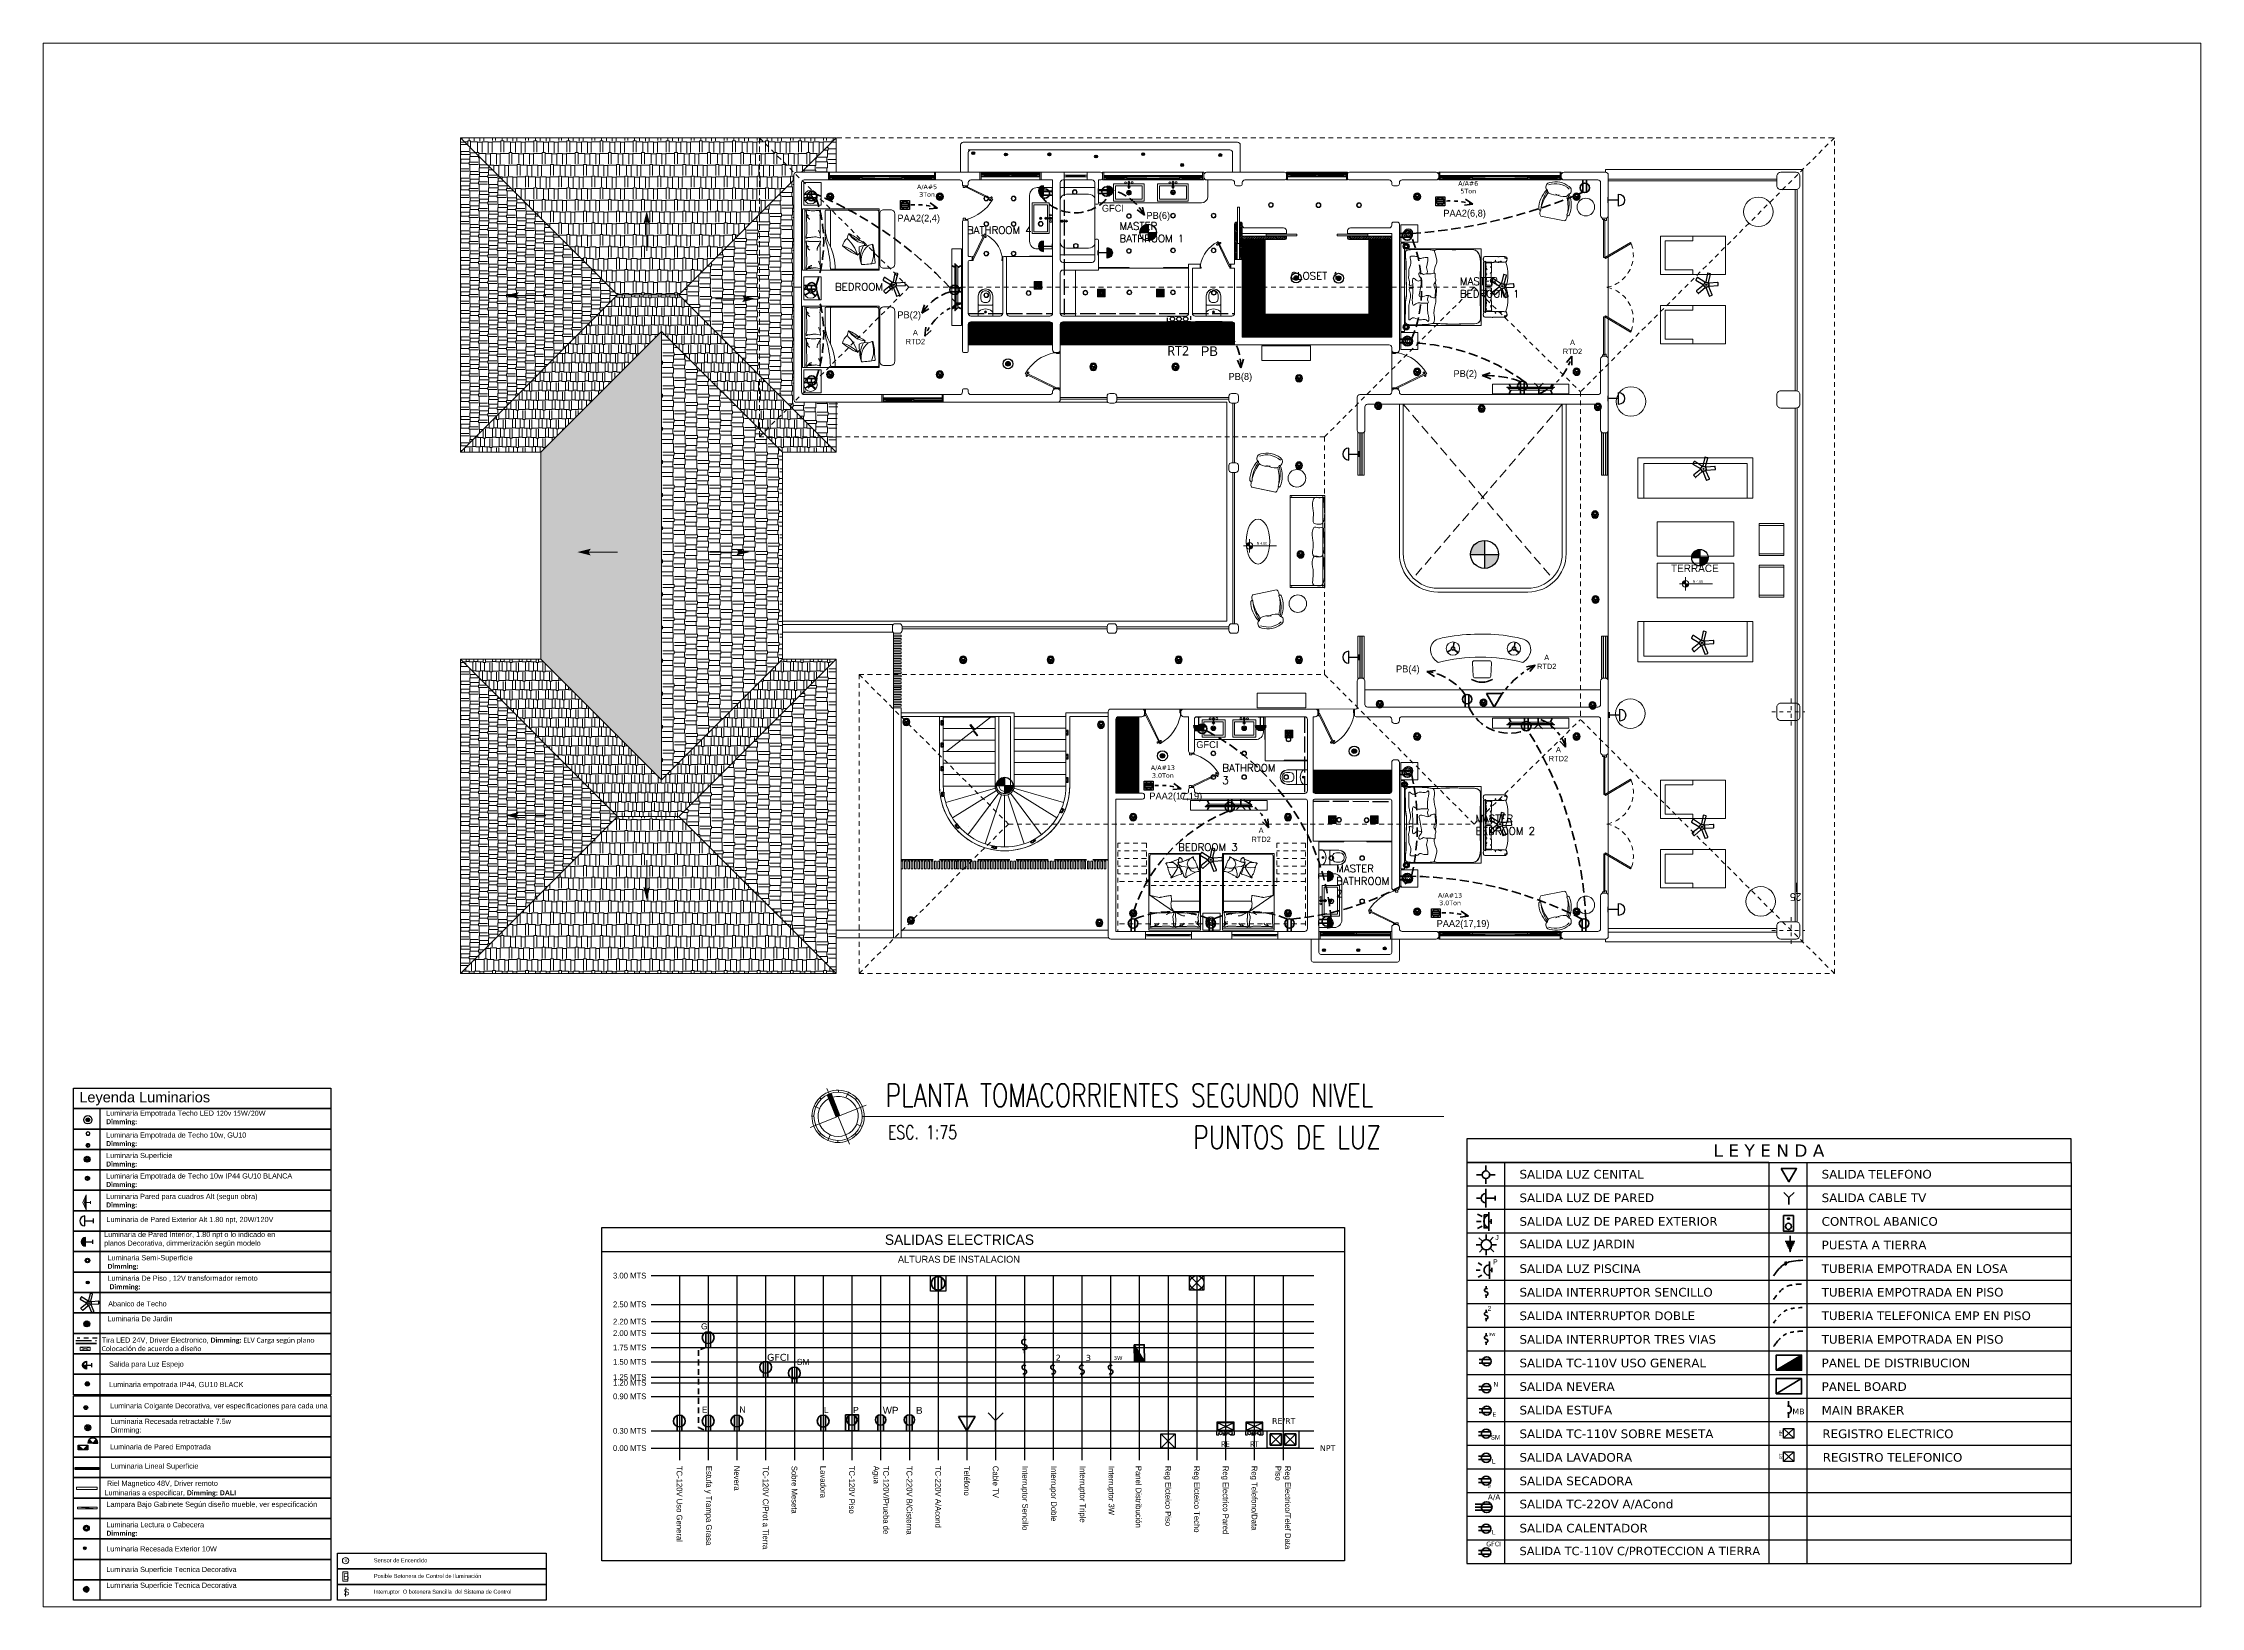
# Model space of a CAD drawing. Header units: metres. Extents: x 14 to 2416, y -346 to 476.
# Drawn here: x 113.2 to 169.5, y -169.3 to -128.6 of the extents above; entities that cross this region are included whole.
import ezdxf
from ezdxf.enums import TextEntityAlignment as Align

# ---------------------------------------------------------------- set-up
doc = ezdxf.new("R2010")
doc.units = ezdxf.units.M
for name, pattern in [('0', [0]), ('B2-1$0$HIDDEN2', [0.1875, 0.125, -0.0625]), ('CONTINU', [0]), ('CONTINUA', [0]), ('Dash Style-2', [0.694425, 0.48607, -0.208355]), ('DASHED', [0.75, 0.5, -0.25]), ('DASHED2', [0.375, 0.25, -0.125]), ('HIDDEN', [0.375, 0.25, -0.125]), ('HIDDEN2', [0.1875, 0.125, -0.0625]), ('STYLE_03', [0.5, 0.416656, -0.083344]), ('STYLE_06', [1.041641, 0.625, -0.208282, 0.069427, -0.138931]), ('STYLE_08', [1.25, 0.625, -0.20828, 0.06943, -0.13893, 0.06943, -0.13893])]:
    doc.linetypes.add(name, pattern=pattern)
doc.layers.get('0').update_dxf_attribs({"linetype": '0', "lineweight": 20})
doc.layers.get('Defpoints').update_dxf_attribs({"color": 6})
for name, color, linetype, lineweight in [('01_Mobiliario', 19, 'Continuous', 0), ('3.13 T.PRSENTACION', 252, 'CONTINUA', 0), ('A-ANNO-TEXT', 20, 'Continuous', 13), ('A-DETL-IDEN', 251, 'Continuous', 9), ('A-DOOR', 35, 'Continuous', 5), ('A-WALL', 250, 'Continuous', 20), ('A-WALL-PATT', 111, 'Continuous', 5), ('baranda vidrio', 143, 'Continuous', 0), ('baños', 251, 'Continuous', 0), ('closets', 253, 'Continuous', 0), ('cristales', 131, 'Continuous', 0), ('E Barras Electricas', 5, 'Continuous', 40), ('E Base Registro', 8, 'Continuous', 30), ('E Breaker', 150, 'Continuous', 40), ('E Leyenda', 7, 'Continuous', 13), ('E Paneles', 238, 'Continuous', 35), ('E Registro Elect y Telef', 174, 'Continuous', 25), ('E Registro Electrico', 36, 'Continuous', 30), ('E Registro Telef Sec', 160, 'Continuous', 35), ('E Registro Telefonico', 128, 'Continuous', 30), ('E Salida AAcond', 144, 'Continuous', 40), ('E Salida CABLE Antena', 150, 'CONTINUA', 40), ('E Salida Interruptores', 22, 'Continuous', 40), ('E Salida Luces', 22, 'Continuous', 40), ('E Salida TCorrientes', 24, 'CONTINUA', 40), ('E Salida Telefono', 128, 'Continuous', 40), ('E Tablas Electricas', 152, 'Continuous', 25), ('E Textos Electricos', 7, 'Continuous', 15), ('E Tuberia AAcond', 144, 'Dash Style-2', 40), ('E Tuberia Cable TV', 150, 'STYLE_08', 40), ('E Tuberia Emp Losa', 22, 'Continuous', 40), ('E Tuberia Emp Piso', 24, 'Dash Style-2', 40), ('E Tuberia Telefonica', 118, 'STYLE_06', 40), ('EJES', 43, 'DASHED', 0), ('MAVA', 1, 'Continuous', 15), ('MAVA -LUMINARIAS', 1, 'Continuous', 18), ('MAVA int', 3, 'Continuous', 18), ('MAVA TEXTO', 1, 'Continuous', 30), ('MOBILIARIOS', 252, 'Continuous', 0), ('muros bajitos', 252, 'Continuous', 5), ('piscina', 131, 'Continuous', 0), ('piso', 253, 'Continuous', 0), ('PLF 01', 252, 'Continuous', 9), ('puertas', 42, 'Continuous', 0), ('textos', 7, 'Continuous', 0)]:
    doc.layers.add(name, color=color, linetype=linetype, lineweight=lineweight)
for name, color, linetype in [('1', 1, 'Continuous'), ('M luces', 1, 'Continuous'), ('MAVA ELECTRICAS', 11, 'Continuous'), ('MAVA LUM', 1, 'Continuous'), ('MAVA Luminarias', 1, 'Continuous')]:
    doc.layers.add(name, color=color, linetype=linetype)
doc.layers.add('Techos 1', color=7, linetype='HIDDEN2', lineweight=9, true_color=0x42391a)
doc.layers.add('Techos 2do', color=7, linetype='CONTINUA', lineweight=5, true_color=0x42391a)
doc.styles.add('Arch-Dim', font='romans.shx', dxfattribs={"width": 0.75})
doc.styles.add('Arial', font='arial.ttf', dxfattribs={"height": 375})
doc.styles.add('CENTURY GOTHIC', font='GOTHIC.TTF')
doc.styles.add('DIM_FONT', font='SIMPLEX.shx', dxfattribs={"width": 0.8})
doc.styles.add('DIMTEXT', font='dim.shx', dxfattribs={"width": 0.75})
doc.styles.add('Engineering_PLUS_Standard', font='romand.shx', dxfattribs={"width": 0.75})
doc.styles.add('ESC100-2mm', font='arial.ttf', dxfattribs={"height": 0.15})
doc.styles.add('GENERATED_STYLE_1', font='GOTHIC.TTF')
doc.styles.add('RSA', font='trebuc.ttf', dxfattribs={"width": 0.75})
doc.styles.get("Standard").update_dxf_attribs({"font": 'arial.ttf', "height": 0.1875})
doc.styles.add('TRESTRECE', font='')
doc.styles.get('TRESTRECE').set_extended_font_data('Champagne & Limousines')
pattern_1 = [(0, (1.32934, 235.69313), (0.51816, 0.24384), [0.12192, -0.1016, 0.14224, -0.06096, 0.18288, -0.08128]), (0, (1.45126, 235.7033), (0.51816, 0.24384), [0.1016, -0.38608, 0.08128, -0.12192]), (0, (1.6951, 235.6779), (0.51816, 0.24384), [0.06096, -0.62992]), (90, (1.32934, 235.69313), (-0.17272, 0.24384), [0.23368, -0.74168]), (90, (1.45126, 235.69313), (-0.17272, 0.24384), [0.2286, -0.74676]), (90, (1.55286, 235.69313), (-0.17272, 0.24384), [0.21336, -0.762]), (90, (1.6951, 235.67789), (-0.17272, 0.24384), [0.23368, -0.74168]), (90, (1.75606, 235.67789), (-0.17272, 0.24384), [0.23368, -0.74168]), (90, (1.93894, 235.69313), (-0.17272, 0.24384), [0.22352, -0.75184])]
pattern_2 = [(180, (0.00952, 45.04422), (-0.6477, -0.3048), [0.1524, -0.127, 0.1778, -0.0762, 0.2286, -0.1016]), (180, (-0.14288, 45.03152), (-0.6477, -0.3048), [0.127, -0.4826, 0.1016, -0.1524]), (180, (-0.44768, 45.06327), (-0.6477, -0.3048), [0.0762, -0.7874]), (270, (0.00952, 45.04422), (0.2159, -0.3048), [0.2921, -0.9271]), (270, (-0.14288, 45.04422), (0.2159, -0.3048), [0.28575, -0.93345]), (270, (-0.26988, 45.04422), (0.2159, -0.3048), [0.2667, -0.9525]), (270, (-0.44768, 45.06327), (0.2159, -0.3048), [0.2921, -0.9271]), (270, (-0.52388, 45.06327), (0.2159, -0.3048), [0.2921, -0.9271]), (270, (-0.75248, 45.04422), (0.2159, -0.3048), [0.2794, -0.9398])]
pattern_3 = [(89.9973, (208.9486, 54.50617), (-0.304769, 0.6477146), [0.1524, -0.127, 0.1778, -0.0762, 0.2286, -0.1016]), (89.9973, (208.93592, 54.65857), (-0.304769, 0.6477146), [0.127, -0.4826, 0.1016, -0.1524]), (89.9973, (208.96768, 54.96336), (-0.304769, 0.6477146), [0.0762, -0.7874]), (179.9973, (208.9486, 54.50617), (-0.3048103, -0.2158854), [0.2921, -0.9271]), (179.9973, (208.94862, 54.65857), (-0.3048103, -0.2158854), [0.28575, -0.93345]), (179.9973, (208.94862, 54.78557), (-0.3048103, -0.2158854), [0.2667, -0.9525]), (179.9973, (208.96768, 54.96336), (-0.3048103, -0.2158854), [0.2921, -0.9271]), (179.9973, (208.96768, 55.03956), (-0.3048103, -0.2158854), [0.2921, -0.9271]), (179.9973, (208.94865, 55.26817), (-0.3048103, -0.2158854), [0.2794, -0.9398])]
pattern_4 = [(270, (201.86138, 54.20617), (0.24384, -0.51816), [0.12192, -0.1016, 0.14224, -0.06096, 0.18288, -0.08128]), (270, (201.87154, 54.08425), (0.24384, -0.51816), [0.1016, -0.38608, 0.08128, -0.12192]), (270, (201.84614, 53.8404), (0.24384, -0.51816), [0.06096, -0.62992]), (0, (201.86138, 54.20617), (0.24384, 0.17272), [0.23368, -0.74168]), (0, (201.86138, 54.08425), (0.24384, 0.17272), [0.2286, -0.74676]), (0, (201.86138, 53.98265), (0.24384, 0.17272), [0.21336, -0.762]), (0, (201.84614, 53.8404), (0.24384, 0.17272), [0.23368, -0.74168]), (0, (201.84614, 53.77945), (0.24384, 0.17272), [0.23368, -0.74168]), (0, (201.86138, 53.59657), (0.24384, 0.17272), [0.22352, -0.75184])]
pattern_5 = [(0, (0, 0), (0, 6.985), [5.08, -1.905]), (90, (0, 0), (-6.985, 4e-16), [5.08, -1.905])]

# ---------------------------------------------------------------- blocks, each defined once
blk = doc.blocks.new('za_arrw5')
at = {"lineweight": 13}
for points in [[(-1, 0.25), (0, 0), (-0.83, 0)], [(-1, -0.25), (0, 0), (-0.83, 0)]]:
    blk.add_solid(points, dxfattribs=at)
blk = doc.blocks.new('A$Ca3ef8f56')
at = {"layer": 'MOBILIARIOS'}
for p, q in [((0.003, 0.153), (0.003, 1.452)), ((0.053, 0.169), (0.053, 1.428))]:
    blk.add_line(p, q, dxfattribs=at)
for points in [[(0.625, 1.532), (0.621, 1.543), (0.613, 1.554), (0.602, 1.556), (0.6, 1.567), (0.591, 1.578), (0.58, 1.582), (0.564, 1.584), (0.553, 1.584), (0.542, 1.585), (0.531, 1.585), (0.52, 1.586), (0.498, 1.586), (0.487, 1.584), (0.476, 1.584), (0.465, 1.585), (0.454, 1.587), (0.44, 1.587), (0.423, 1.584), (0.412, 1.584), (0.401, 1.582), (0.389, 1.582), (0.377, 1.586), (0.353, 1.586), (0.341, 1.585), (0.33, 1.584), (0.314, 1.585), (0.303, 1.587), (0.252, 1.587), (0.241, 1.589), (0.23, 1.589), (0.218, 1.586), (0.087, 1.586), (0.075, 1.585), (0.039, 1.585), (0.024, 1.579), (0.012, 1.568), (0.009, 1.557), (0.006, 1.545), (0.004, 1.534), (0, 1.523), (0, 1.512), (0.001, 1.501), (0.002, 1.488), (0.002, 1.477), (0.011, 1.465), (0.015, 1.454), (0.026, 1.444), (0.037, 1.442), (0.048, 1.438), (0.059, 1.438), (0.061, 1.449), (0.05, 1.454), (0.048, 1.464)], [(0.05, 1.468), (0.056, 1.457), (0.064, 1.446), (0.076, 1.437), (0.09, 1.437), (0.106, 1.436), (0.117, 1.437), (0.133, 1.44), (0.149, 1.44), (0.16, 1.436), (0.198, 1.436), (0.215, 1.437), (0.226, 1.435), (0.238, 1.432), (0.251, 1.433), (0.262, 1.435), (0.273, 1.436), (0.284, 1.437), (0.297, 1.438), (0.3, 1.449), (0.311, 1.454), (0.322, 1.457), (0.324, 1.468), (0.314, 1.479), (0.307, 1.488)], [(0.084, 1.234), (0.084, 1.224), (0.081, 1.214), (0.071, 1.205), (0.071, 1.258), (0.072, 1.271), (0.072, 1.299), (0.071, 1.309), (0.066, 1.319), (0.066, 1.352), (0.072, 1.362), (0.074, 1.372), (0.084, 1.374), (0.09, 1.374)], [(0.095, 1.377), (0.084, 1.377), (0.076, 1.387), (0.067, 1.398), (0.067, 1.408), (0.071, 1.418), (0.081, 1.423), (0.182, 1.423), (0.192, 1.415), (0.203, 1.413), (0.213, 1.413), (0.22, 1.403), (0.213, 1.392), (0.211, 1.381), (0.211, 1.34), (0.208, 1.329), (0.203, 1.319), (0.198, 1.309), (0.194, 1.299), (0.189, 1.289), (0.186, 1.282)], [(0.093, 0.99), (0.088, 1.001), (0.078, 1.004), (0.071, 1.014), (0.071, 1.024), (0.069, 1.035), (0.069, 1.086), (0.071, 1.096), (0.071, 1.183), (0.078, 1.195), (0.081, 1.205), (0.083, 1.215), (0.086, 1.227), (0.086, 1.229)], [(0.189, 1.277), (0.192, 1.287), (0.199, 1.297), (0.203, 1.307), (0.204, 1.318), (0.215, 1.321), (0.216, 1.311), (0.213, 1.3), (0.213, 1.248), (0.211, 1.237), (0.211, 1.168), (0.209, 1.157), (0.206, 1.147), (0.196, 1.139), (0.191, 1.149), (0.189, 1.159), (0.182, 1.166)], [(0.182, 1.164), (0.186, 1.147), (0.189, 1.137), (0.199, 1.135), (0.206, 1.125), (0.208, 1.115), (0.209, 1.103), (0.209, 1.05), (0.208, 1.04), (0.209, 1.029), (0.209, 1.006), (0.208, 0.995), (0.204, 0.985), (0.204, 0.975), (0.194, 0.97), (0.184, 0.97), (0.182, 0.966), (0.203, 0.966), (0.211, 0.956), (0.211, 0.897), (0.213, 0.886), (0.215, 0.876), (0.213, 0.966), (0.211, 0.956), (0.211, 0.935), (0.206, 0.925), (0.196, 0.915), (0.187, 0.908)], [(0.311, 1.491), (0.32, 1.48), (0.325, 1.469), (0.327, 1.458), (0.315, 1.448), (0.323, 1.437), (0.35, 1.437), (0.366, 1.44), (0.378, 1.44), (0.389, 1.441), (0.4, 1.448), (0.413, 1.452), (0.44, 1.452), (0.452, 1.455), (0.46, 1.466), (0.47, 1.469)], [(0.471, 1.466), (0.462, 1.455), (0.451, 1.454), (0.434, 1.451), (0.423, 1.451), (0.411, 1.449), (0.4, 1.446), (0.388, 1.446), (0.383, 1.435), (0.395, 1.433), (0.407, 1.435), (0.419, 1.437), (0.432, 1.438), (0.463, 1.438), (0.474, 1.436), (0.516, 1.436), (0.527, 1.437), (0.538, 1.437), (0.555, 1.442), (0.567, 1.444), (0.585, 1.444), (0.597, 1.446), (0.608, 1.449), (0.609, 1.46), (0.609, 1.471), (0.615, 1.482), (0.618, 1.493), (0.616, 1.504), (0.622, 1.515), (0.622, 1.526), (0.611, 1.53), (0.6, 1.539), (0.589, 1.54), (0.585, 1.551), (0.574, 1.552), (0.544, 1.552)], [(0.544, 1.554), (0.561, 1.556), (0.572, 1.556), (0.585, 1.554), (0.596, 1.546), (0.607, 1.537), (0.618, 1.535), (0.621, 1.535)], [(0.211, 0.845), (0.211, 0.835), (0.204, 0.824), (0.194, 0.816), (0.083, 0.816), (0.076, 0.83), (0.067, 0.84), (0.066, 0.85), (0.066, 0.86), (0.067, 0.87), (0.067, 0.881), (0.071, 0.891), (0.072, 0.908), (0.069, 0.918), (0.069, 0.939), (0.081, 0.94), (0.083, 0.959), (0.09, 0.869), (0.1, 0.871), (0.098, 0.874)], [(0.084, 0.597), (0.084, 0.587), (0.081, 0.576), (0.071, 0.568), (0.071, 0.621), (0.072, 0.634), (0.072, 0.662), (0.071, 0.672), (0.066, 0.682), (0.066, 0.714), (0.072, 0.725), (0.074, 0.735), (0.084, 0.737), (0.09, 0.737)], [(0.095, 0.876), (0.086, 0.966), (0.081, 0.956), (0.079, 0.945), (0.069, 0.94), (0.067, 0.951), (0.069, 0.961), (0.071, 0.873), (0.071, 0.883), (0.069, 0.897), (0.067, 0.908), (0.067, 0.949), (0.071, 0.961), (0.071, 0.982), (0.069, 0.992), (0.074, 1.002), (0.084, 1.001), (0.088, 0.99), (0.09, 0.987)], [(0.095, 0.74), (0.084, 0.74), (0.076, 0.75), (0.067, 0.76), (0.067, 0.771), (0.071, 0.781), (0.081, 0.786), (0.182, 0.786), (0.192, 0.777), (0.203, 0.776), (0.213, 0.776), (0.22, 0.766), (0.213, 0.755), (0.211, 0.743), (0.211, 0.703), (0.208, 0.692), (0.203, 0.682), (0.198, 0.672), (0.194, 0.662), (0.189, 0.651), (0.186, 0.645)], [(0.093, 0.453), (0.088, 0.463), (0.078, 0.467), (0.071, 0.477), (0.071, 0.487), (0.069, 0.497), (0.069, 0.549), (0.071, 0.559), (0.071, 0.646), (0.078, 0.658), (0.081, 0.568), (0.083, 0.578), (0.086, 0.59), (0.086, 0.592)], [(0.189, 0.639), (0.192, 0.65), (0.199, 0.66), (0.203, 0.67), (0.204, 0.68), (0.215, 0.684), (0.216, 0.674), (0.213, 0.663), (0.213, 0.61), (0.211, 0.6), (0.211, 0.63), (0.209, 0.62), (0.206, 0.61), (0.196, 0.601), (0.191, 0.612), (0.189, 0.622), (0.182, 0.629)], [(0.182, 0.627), (0.186, 0.61), (0.189, 0.6), (0.199, 0.598), (0.206, 0.588), (0.208, 0.578), (0.209, 0.566), (0.209, 0.513), (0.208, 0.503), (0.209, 0.492), (0.209, 0.468), (0.208, 0.458), (0.204, 0.448), (0.204, 0.438), (0.194, 0.433), (0.184, 0.433), (0.182, 0.429), (0.203, 0.429), (0.211, 0.419), (0.211, 0.359), (0.213, 0.349), (0.215, 0.339), (0.213, 0.329), (0.211, 0.318), (0.211, 0.298), (0.206, 0.288), (0.196, 0.278), (0.187, 0.271)], [(0.187, 0.903), (0.196, 0.913), (0.206, 0.915), (0.211, 0.905), (0.211, 0.852), (0.209, 0.841), (0.206, 0.831), (0.196, 0.824)], [(0.625, 0.056), (0.621, 0.045), (0.613, 0.034), (0.602, 0.033), (0.6, 0.022), (0.591, 0.011), (0.58, 0.006), (0.564, 0.005), (0.553, 0.005), (0.542, 0.004), (0.531, 0.004), (0.52, 0.002), (0.498, 0.002), (0.487, 0.005), (0.476, 0.005), (0.465, 0.004), (0.454, 0.001), (0.44, 0.001), (0.423, 0.005), (0.412, 0.005), (0.401, 0.006), (0.389, 0.006), (0.377, 0.002), (0.353, 0.002), (0.341, 0.004), (0.33, 0.005), (0.314, 0.004), (0.303, 0.001), (0.252, 0.001), (0.241, 0), (0.23, 0), (0.218, 0.002), (0.087, 0.002), (0.075, 0.004), (0.039, 0.004), (0.024, 0.01), (0.012, 0.021), (0.009, 0.032), (0.006, 0.044), (0.004, 0.055), (0, 0.066), (0, 0.077), (0.001, 0.088), (0.002, 0.1), (0.002, 0.111), (0.011, 0.123), (0.015, 0.134), (0.026, 0.144), (0.037, 0.147), (0.048, 0.15), (0.059, 0.15), (0.061, 0.139), (0.05, 0.134), (0.048, 0.125)], [(0.05, 0.121), (0.056, 0.132), (0.064, 0.143), (0.076, 0.151), (0.09, 0.151), (0.106, 0.153), (0.117, 0.151), (0.133, 0.149), (0.149, 0.149), (0.16, 0.153), (0.198, 0.153), (0.215, 0.151), (0.226, 0.154), (0.238, 0.156), (0.251, 0.155), (0.262, 0.154), (0.273, 0.153), (0.284, 0.151), (0.297, 0.15), (0.3, 0.139), (0.311, 0.134), (0.322, 0.132), (0.324, 0.121), (0.314, 0.11), (0.307, 0.1)], [(0.211, 0.193), (0.211, 0.182), (0.204, 0.172), (0.194, 0.164), (0.083, 0.164), (0.076, 0.177), (0.067, 0.187), (0.066, 0.198), (0.066, 0.223), (0.067, 0.233), (0.067, 0.243), (0.071, 0.254), (0.072, 0.271), (0.069, 0.281), (0.069, 0.301), (0.081, 0.303), (0.083, 0.322), (0.09, 0.332), (0.1, 0.334), (0.098, 0.337)], [(0.095, 0.339), (0.086, 0.329), (0.081, 0.318), (0.079, 0.308), (0.069, 0.303), (0.067, 0.313), (0.069, 0.324), (0.071, 0.336), (0.071, 0.346), (0.069, 0.359), (0.067, 0.371), (0.067, 0.412), (0.071, 0.424), (0.071, 0.445), (0.069, 0.455), (0.074, 0.465), (0.084, 0.463), (0.088, 0.453), (0.09, 0.45)], [(0.187, 0.266), (0.196, 0.276), (0.206, 0.278), (0.211, 0.267), (0.211, 0.199), (0.209, 0.189), (0.206, 0.179), (0.196, 0.172)], [(0.311, 0.098), (0.32, 0.109), (0.325, 0.12), (0.327, 0.131), (0.315, 0.14), (0.323, 0.151), (0.35, 0.151), (0.366, 0.149), (0.378, 0.149), (0.389, 0.148), (0.4, 0.14), (0.413, 0.137), (0.44, 0.137), (0.452, 0.133), (0.46, 0.122), (0.47, 0.12)], [(0.471, 0.122), (0.462, 0.133), (0.451, 0.134), (0.434, 0.138), (0.423, 0.138), (0.411, 0.139), (0.4, 0.143), (0.388, 0.143), (0.383, 0.154), (0.395, 0.155), (0.407, 0.154), (0.419, 0.151), (0.432, 0.15), (0.463, 0.15), (0.474, 0.153), (0.516, 0.153), (0.527, 0.151), (0.538, 0.151), (0.555, 0.147), (0.567, 0.144), (0.585, 0.144), (0.597, 0.143), (0.608, 0.139), (0.609, 0.128), (0.609, 0.117), (0.615, 0.106), (0.618, 0.095), (0.616, 0.084), (0.622, 0.073), (0.622, 0.062), (0.611, 0.059), (0.6, 0.05), (0.589, 0.049), (0.585, 0.038), (0.574, 0.037), (0.544, 0.037)], [(0.544, 0.034), (0.561, 0.033), (0.572, 0.033), (0.585, 0.034), (0.596, 0.043), (0.607, 0.051), (0.618, 0.054), (0.621, 0.054)]]:
    blk.add_lwpolyline(points, dxfattribs=at)
for centre in [(-0.385, 1.111), (-0.385, 0.478)]:
    blk.add_arc(centre, 1.026, 342.0399, 17.9601, dxfattribs=at)
blk = doc.blocks.new('A$Ca77e88c0')
at = {"layer": 'MOBILIARIOS', "linetype": 'Continuous'}
for p, q in [((0, 1.346), (0.243, 0.761)), ((0.243, 0.76), (0, 1.346))]:
    blk.add_line(p, q, dxfattribs=at)
for points in [[(1.008, 1.422, 0.103931), (0.857, 1.635, 0.481643), (0.668, 1.624, 0.047693), (0.654, 1.599, 0.047693)], [(1.008, 1.422, -0.103931), (1.053, 1.163, -0.481643), (0.912, 1.038, -0.047693), (0.884, 1.046, -0.047693)]]:
    blk.add_lwpolyline(points, format="xyb", dxfattribs=at)
blk.add_circle((0.849, 0.5), 0.23, dxfattribs=at)
for centre, radius, start, end in [((0.1, 1.319), 0.103, 121.9514, 165.0616), ((0.482, 0.53), 0.979, 111.4631, 116.5118), ((0.142, 1.468), 0.0325, 136.3787, 235.7351), ((0.521, 0.874), 0.736, 79.5964, 123.1415), ((0.142, 1.468), 0.0325, 235.6979, 268.7539), ((0.612, 0.667), 0.901, 88.3763, 121.4796), ((0.612, 0.667), 0.901, 88.3763, 121.4796), ((0.587, 0.249), 1.279, 88.4542, 107.9351), ((0.587, 0.249), 1.279, 88.4542, 107.9351), ((0.858, 1.457), 0.248, 153.2165, 169.9182), ((0.858, 1.457), 0.248, 153.2165, 169.9182), ((1.028, 1.543), 0.416, 185.8786, 223.4033), ((1.028, 1.543), 0.416, 185.8786, 223.4033), ((0.643, 1.585), 0.0175, 250.4542, 52.0587), ((0.643, 1.585), 0.0175, 250.4542, 52.0587), ((1.108, 1.351), 0.416, 181.7665, 219.2912), ((0.462, 1.187), 0.549, 23.3314, 53.5948), ((0.462, 1.187), 0.549, 23.3314, 53.5948), ((0.456, 1.2), 0.549, 351.575, 21.8384), ((0.456, 1.2), 0.549, 351.575, 21.8384), ((0.295, 0.849), 0.103, 240.0914, 283.2016), ((0.005, 1.677), 0.979, 288.6412, 293.6898), ((0.431, 0.774), 0.0325, 169.4347, 268.7911), ((0.431, 0.774), 0.0325, 136.3787, 169.4347), ((0.431, 0.774), 0.0325, 136.3787, 169.4347), ((0.194, 1.672), 0.901, 283.6902, 316.7935), ((0.194, 1.672), 0.901, 283.6902, 316.7935), ((0.277, 1.462), 0.736, 282.0283, 325.5734), ((-0.121, 1.949), 1.279, 297.2347, 316.7156), ((-0.121, 1.949), 1.279, 297.2347, 316.7156), ((0.927, 1.291), 0.248, 235.2516, 251.9533), ((0.927, 1.291), 0.248, 235.2516, 251.9533), ((0.867, 1.048), 0.0175, 353.1111, 154.7156), ((0.867, 1.048), 0.0175, 353.1111, 154.7156)]:
    blk.add_arc(centre, radius, start, end, dxfattribs=at)
blk = doc.blocks.new('A$C58f5b6b7')
at = {"layer": 'MOBILIARIOS'}
for points in [[(0, 0.253), (2, 0.253), (2, 0), (0, 0)], [(0.382, 0.16), (0.382, 0.169), (1.618, 0.169), (1.618, 0.16)]]:
    blk.add_lwpolyline(points, close=True, dxfattribs=at)
for points in [[(1.606, 0.16), (1.582, 0.137), (1, 0.137), (0.418, 0.137), (0.394, 0.16)], [(1.582, 0.137), (1.54, 0.097), (0.46, 0.097), (0.418, 0.137)]]:
    blk.add_lwpolyline(points, dxfattribs=at)
for points, degree in [([(0.451, 0.238, -0.005), (0.447, 0.246, -0.005), (0.442, 0.246, -0.005), (0.432, 0.246, -0.005), (0.437, 0.237, -0.005)], 3), ([(0.437, 0.237, -0.005), (0.453, 0.203, -0.005), (0.468, 0.169, -0.005)], 2), ([(0.437, 0.017, -0.005), (0.455, 0.057, -0.005), (0.474, 0.097, -0.005)], 2), ([(0.488, 0.169, -0.005), (0.47, 0.204, -0.005), (0.451, 0.238, -0.005)], 2), ([(0.495, 0.097, -0.005), (0.473, 0.057, -0.005), (0.451, 0.016, -0.005)], 2), ([(1.505, 0.097), (1.527, 0.057), (1.549, 0.016)], 2), ([(1.512, 0.169, -0.005), (1.53, 0.204, -0.005), (1.549, 0.238, -0.005)], 2), ([(1.563, 0.017), (1.545, 0.057), (1.526, 0.097)], 2), ([(1.563, 0.237, -0.005), (1.547, 0.203, -0.005), (1.532, 0.169, -0.005)], 2), ([(1.549, 0.238, -0.005), (1.553, 0.246, -0.005), (1.558, 0.246, -0.005), (1.568, 0.246, -0.005), (1.563, 0.237, -0.005)], 3)]:
    blk.add_open_spline(points, degree=degree, dxfattribs=at)
for points in [[(0.451, 0.016, -0.005), (0.447, 0.008, -0.005), (0.442, 0.008, -0.005), (0.432, 0.008, -0.005), (0.437, 0.017, -0.005)], [(1.549, 0.016), (1.553, 0.008), (1.558, 0.008), (1.568, 0.008), (1.563, 0.017)]]:
    blk.add_open_spline(points, degree=3, knots=[-0.08544201, -0.08544201, -0.08544201, -0.08544201, -0.04272101, 0, 0, 0, 0], dxfattribs=at)
blk = doc.blocks.new('A$Cb50f4bf1')
at = {"layer": 'MOBILIARIOS'}
for p, q in [((0.45, 0.45), (0, 0.45)), ((0, 0.45), (0, 0)), ((0.114, 0.272), (0.159, 0.264)), ((0.115, 0.226), (0.16, 0.235)), ((0.131, 0.315), (0.17, 0.29)), ((0.134, 0.183), (0.171, 0.209)), ((0.163, 0.348), (0.189, 0.311)), ((0.167, 0.151), (0.191, 0.189)), ((0.206, 0.366), (0.215, 0.322)), ((0.21, 0.134), (0.218, 0.179)), ((0.252, 0.367), (0.244, 0.322)), ((0.256, 0.135), (0.246, 0.179)), ((0.295, 0.35), (0.27, 0.312)), ((0.298, 0.154), (0.272, 0.191)), ((0.328, 0.318), (0.291, 0.292)), ((0.33, 0.187), (0.292, 0.211)), ((0.346, 0.276), (0.302, 0.266)), ((0.347, 0.23), (0.302, 0.238)), ((0.45, 0), (0.45, 0.45)), ((0, 0), (0.45, 0))]:
    blk.add_line(p, q, dxfattribs=at)
for radius in [0.118, 0.0729, 0.0684, 0.0328]:
    blk.add_circle((0.231, 0.251), radius, dxfattribs=at)
blk = doc.blocks.new('A$Ca0281d7f')
at = {"layer": 'MOBILIARIOS'}
for p, q in [((0.401, 1.6), (0.401, 0)), ((2.401, 1.6), (0.401, 1.6)), ((0.413, 0.046), (0.413, 1.522)), ((0.463, 1.572), (1.792, 1.572)), ((1.676, 0.611), (1.676, 1.552)), ((1.812, 0.98), (1.812, 1.552)), ((2.348, 0), (2.348, 1.6)), ((2.401, 0), (2.401, 1.6)), ((1.932, 0.843), (1.962, 0.85)), ((1.962, 0.85), (2.045, 0.871)), ((0.401, 0), (2.401, 0)), ((1.658, 0.026), (0.433, 0.026)), ((1.932, 0.037), (1.962, 0.044)), ((1.962, 0.044), (2.045, 0.065))]:
    blk.add_line(p, q, dxfattribs=at)
blk.add_lwpolyline([(0.1, 1.579), (0.288, 1.579, -0.414214), (0.388, 1.479), (0.388, 0.154, -0.414214), (0.288, 0.054), (0.1, 0.054, -0.414214), (0, 0.154), (0, 1.479, -0.414214)], format="xyb", close=True, dxfattribs=at)
for centre, radius, start, end in [((0.463, 1.522), 0.05, 90, 180), ((1.656, 1.552), 0.02, 0, 90), ((1.792, 1.552), 0.02, 0, 90), ((1.931, 1.564), 0.00132, 286.6978, 7.1204), ((1.847, 1.538), 0.0875, 7.1204, 16.2212), ((1.936, 1.583), 0.0193, 260.0016, 286.6978), ((1.866, 1.514), 0.0767, 16.2212, 27.2841), ((1.984, 1.546), 0.0453, 192.869, 207.2841), ((1.921, 1.244), 0.321, 80.0016, 86.4951), ((2.089, 1.534), 0.146, 183.574, 192.869), ((15.928, 0.997), 13.983, 178.7205, 179.5243), ((3.111, 1.507), 1.164, 180.2865, 183.574), ((7.667, 1.338), 5.719, 179.0296, 180.2865), ((1.251, -12.056), 13.636, 86.4951, 86.945), ((2.045, 0.19), 1.365, 86.945, 88.3669), ((2.158, 0.875), 0.679, 88.3669, 93.3687), ((2.299, 0.649), 0.913, 93.3687, 97.6809), ((2.307, 1.157), 0.2, 113.0028, 118.3168), ((2.26, 1.303), 0.0493, 118.3168, 129.0349), ((2.399, 1.191), 0.225, 129.0349, 136.1885), ((2.297, 1.33), 0.0992, 108.4397, 126.1766), ((2.287, 1.367), 0.198, 97.6809, 102.1095), ((2.564, 1.122), 0.392, 136.1885, 141.6114), ((2.226, 1.807), 0.246, 278.1335, 282.1095), ((2.345, 1.366), 0.0992, 126.1766, 143.9136), ((2.289, 1.597), 0.0328, 248.579, 278.1335), ((2.35, 1.358), 0.0768, 141.6114, 152.7604), ((2.382, 1.419), 0.0992, 143.9136, 164.0648), ((2.508, 1.323), 0.234, 152.7604, 159.1397), ((-1.477, 1.251), 3.773, 356.7919, 0.0008), ((2.3, 1.55), 0.0156, 68.579, 111.9904), ((1.775, 1.345), 0.529, 349.8101, 353.9133), ((0.807, 1.46), 1.494, 358.0921, 0.5757), ((1.43, 1.337), 0.873, 0.5757, 4.8018), ((1.483, 1.55), 0.821, 354.7408, 358.0921), ((2.401, 1.484), 0.0992, 164.0648, 184.2159), ((2.454, 1.282), 0.152, 169.8101, 177.4614), ((2.592, 1.333), 0.29, 177.4614, 184.8018), ((2.257, 1.55), 0.0539, 329.3487, 354.7408), ((2.31, 1.565), 0.00428, 111.9904, 191.8931), ((2.309, 1.571), 0.00232, 250.436, 11.8931), ((2.314, 1.573), 0.00342, 201.7883, 250.436), ((2.34, 1.548), 0.0289, 149.3487, 184.3025), ((2.338, 1.572), 0.0251, 184.3025, 201.7883), ((1.692, 0.373), 1.165, 164.6278, 181.8845), ((1.239, 0.439), 0.689, 160.2936, 203.6414), ((0.46, 0.144), 0.548, 64.767, 78.5998), ((0.769, 0.29), 0.358, 64.0418, 102.0262), ((0.4, 0.264), 0.477, 346.1849, 52.0017), ((0.719, 1.259), 0.566, 275.3391, 327.6895), ((1.213, 0.109), 0.734, 115.259, 126.9351), ((2.713, 1.725), 2.198, 207.9248, 209.3793), ((0.286, 0.34), 0.608, 341.81, 30.1351), ((1.653, -0.116), 1.165, 113.0642, 130.3209), ((0.809, 1.252), 0.488, 280.6986, 322.6864), ((-0.062, 0.567), 0.988, 350.0607, 2.6202), ((1.987, 0.051), 1.08, 133.6306, 161.4288), ((1.594, -0.205), 0.87, 105.336, 136.4193), ((0.715, 1.379), 0.988, 298.4971, 311.0566), ((0.709, 0.707), 0.548, 13.2034, 27.0362), ((1.015, 0.557), 0.358, 12.4782, 50.4625), ((2.945, 0.044), 1.39, 154.2427, 180.7342), ((4.77, -0.088), 3.096, 166.4201, 177.6238), ((0.828, 1.119), 0.985, 331.4328, 358.1261), ((0.742, 0.967), 1.071, 342.1966, 0.7418), ((1.664, 0.888), 0.271, 350.5159, 355.9171), ((1.931, 0.843), 0.000917, 355.9171, 104.0449), ((1.931, 0.758), 0.00132, 286.6978, 7.1204), ((1.847, 0.732), 0.0875, 7.1204, 16.2212), ((1.936, 0.777), 0.0193, 260.0016, 286.6978), ((1.715, 0.938), 0.23, 342.6136, 350.5159), ((1.866, 0.708), 0.0767, 16.2212, 27.2841), ((0.54, 1.138), 1.405, 355.3824, 357.2509), ((1.714, 0.979), 0.23, 357.2509, 11.5586), ((1.984, 0.74), 0.0453, 192.869, 207.2841), ((2.06, 0.886), 0.12, 162.6136, 173.5659), ((1.921, 0.438), 0.321, 80.0016, 86.4951), ((3.158, 1.015), 1.216, 175.3824, 177.3904), ((2.089, 0.951), 0.146, 173.5659, 191.5586), ((2.089, 0.728), 0.146, 183.574, 192.869), ((2.562, 1.097), 0.729, 212.135, 215.8263), ((1.25, 1.192), 0.739, 340.572, 342.8018), ((3.111, 0.701), 1.164, 180.2865, 183.574), ((7.667, 0.532), 5.719, 179.0296, 180.2865), ((1.269, 1.246), 0.739, 338.3423, 340.572), ((1.289, 1.295), 0.739, 336.5156, 338.3423), ((2.251, 0.81), 0.313, 206.4985, 212.135), ((1.307, 1.338), 0.739, 334.6889, 336.5156), ((1.251, -12.862), 13.636, 86.4951, 86.945), ((3.292, 1.234), 1.432, 204.3265, 206.4985), ((2.484, 0.774), 0.507, 200.6743, 204.3265), ((2.08, 0.569), 0.058, 184.0828, 200.6743), ((2.048, 0.938), 0.0677, 267.3351, 284.0452), ((2.156, 1.525), 0.659, 261.9949, 267.3351), ((2.045, -0.616), 1.365, 86.945, 88.3669), ((2.158, 0.069), 0.679, 88.3669, 93.3687), ((2.193, 1.177), 0.317, 257.8016, 261.9949), ((2, -0.006), 0.882, 77.8016, 80.3156), ((2.299, -0.157), 0.913, 93.3687, 97.6809), ((2.186, 0.652), 0.204, 80.3156, 90), ((2.274, 0.364), 0.492, 90, 96.2324), ((2.297, 0.524), 0.0992, 108.4397, 126.1766), ((2.287, 0.561), 0.198, 97.6809, 102.1095), ((2.564, 0.316), 0.392, 136.1885, 141.6114), ((2.226, 1.001), 0.246, 278.1335, 282.1095), ((2.345, 0.56), 0.0992, 126.1766, 143.9136), ((2.258, 0.825), 0.0342, 4.4002, 63.4195), ((2.289, 0.791), 0.0328, 248.579, 278.1335), ((2.35, 0.552), 0.0768, 141.6114, 152.7604), ((2.382, 0.613), 0.0992, 143.9136, 164.0648), ((2.508, 0.517), 0.234, 152.7604, 159.1397), ((1.613, 0.95), 0.683, 0, 7.5469), ((2.305, 0.825), 0.0131, 63.4195, 168.7276), ((2.3, 0.744), 0.0156, 68.579, 111.9904), ((2.063, 0.885), 0.242, 7.5469, 15.744), ((0.807, 0.654), 1.494, 358.0921, 0.5757), ((1.43, 0.531), 0.873, 0.5757, 4.8018), ((1.483, 0.744), 0.821, 354.7408, 358.0921), ((2.401, 0.678), 0.0992, 164.0648, 184.2159), ((2.605, 0.961), 0.305, 188.4372, 195.744), ((2.257, 0.744), 0.0539, 329.3487, 354.7408), ((2.31, 0.759), 0.00428, 111.9904, 191.8931), ((2.309, 0.765), 0.00232, 250.436, 11.8931), ((2.472, 0.878), 0.161, 180, 188.4372), ((2.402, 0.837), 0.0904, 168.7276, 180), ((2.314, 0.767), 0.00342, 201.7883, 250.436), ((2.34, 0.742), 0.0289, 149.3487, 184.3025), ((2.338, 0.766), 0.0251, 184.3025, 201.7883), ((0.433, 0.046), 0.02, 180, 270), ((1.242, 0.167), 0.734, 166.8226, 178.4988), ((0.91, 2.347), 2.198, 259.4884, 268.8054), ((0.124, 0.42), 0.787, 339.9163, 358.2487), ((2.713, 1.725), 2.198, 215.2966, 217.2418), ((0.716, 1.142), 0.787, 288.3527, 306.6851), ((1.658, 0.046), 0.02, 270, 345.3738), ((1.664, 0.082), 0.271, 350.5159, 355.9171), ((1.931, 0.037), 0.000917, 355.9171, 104.0449), ((1.715, 0.132), 0.23, 342.6136, 350.5159), ((0.54, 0.332), 1.405, 355.3824, 357.2509), ((1.714, 0.173), 0.23, 357.2509, 11.5586), ((2.06, 0.08), 0.12, 162.6136, 173.5659), ((3.158, 0.209), 1.216, 175.3824, 177.3904), ((2.089, 0.145), 0.146, 173.5659, 191.5586), ((15.928, 0.191), 13.983, 178.7205, 179.5243), ((1.25, 0.386), 0.739, 340.572, 342.8018), ((1.269, 0.44), 0.739, 338.3423, 340.572), ((1.289, 0.489), 0.739, 336.5156, 338.3423), ((1.307, 0.532), 0.739, 334.6889, 336.5156), ((2.297, 0.532), 0.272, 176.4448, 184.0828), ((2.048, 0.132), 0.0677, 267.3351, 284.0452), ((2.156, 0.719), 0.659, 261.9949, 267.3351), ((2.193, 0.371), 0.317, 257.8016, 261.9949), ((2, -0.812), 0.882, 77.8016, 80.3156), ((2.203, 0.259), 0.14, 253.485, 264.3689), ((2.172, 0.169), 0.0915, 270, 284.6851), ((2.186, -0.154), 0.204, 80.3156, 90), ((2.253, 0.244), 0.14, 242.6012, 253.485), ((2.214, 0.134), 0.0562, 251.2201, 270), ((2.307, 0.351), 0.2, 113.0028, 118.3168), ((2.313, 0.209), 0.14, 224.9024, 242.6012), ((2.29, 0.269), 0.206, 248.1851, 251.2201), ((2.274, -0.442), 0.492, 90, 96.2324), ((2.289, 0.211), 0.151, 244.6449, 248.1851), ((2.26, 0.497), 0.0493, 118.3168, 129.0349), ((2.267, 0.11), 0.0526, 228.5571, 244.6449), ((2.399, 0.384), 0.225, 129.0349, 136.1885), ((2.317, 0.115), 0.0899, 216.2641, 228.5571), ((2.373, 0.148), 0.14, 207.2036, 224.9024), ((2.258, 0.019), 0.0342, 4.4002, 63.4195), ((1.247, 0.345), 1.049, 353.9133, 0), ((1.613, 0.144), 0.683, 0, 7.5469), ((2.305, 0.019), 0.0131, 63.4195, 168.7276), ((1.775, 0.439), 0.529, 349.8101, 353.9133), ((2.063, 0.078), 0.242, 7.5469, 15.744), ((7.623, 0.343), 5.322, 178.2786, 179.5731), ((2.592, 0.527), 0.29, 177.4614, 184.8018), ((2.605, 0.155), 0.305, 188.4372, 195.744), ((2.472, 0.072), 0.161, 180, 188.4372), ((2.402, 0.031), 0.0904, 168.7276, 180)]:
    blk.add_arc(centre, radius, start, end, dxfattribs=at)
blk = doc.blocks.new('A$C8346a57b')
at = {"layer": 'MOBILIARIOS'}
for p, q in [((0.236, 0.183), (0.134, 0.11)), ((0.241, 0.177), (0.153, 0.088)), ((0.264, 0.26), (0.234, 0.382)), ((0.27, 0.262), (0.255, 0.386)), ((0.317, 0.183), (0.419, 0.11)), ((0.32, 0.187), (0.428, 0.125))]:
    blk.add_line(p, q, dxfattribs=at)
blk.add_lwpolyline([(0, 0.598), (0.45, 0.598), (0.45, 0), (0, 0)], close=True, dxfattribs=at)
for radius in [0.175, 0.05, 0.025]:
    blk.add_circle((0.276, 0.212), radius, dxfattribs=at)
blk = doc.blocks.new('A$C583d552a')
at = {"layer": 'MOBILIARIOS'}
for p, q in [((1.349, 2), (0, 2)), ((0, 2), (0, 0)), ((1.349, 1.948), (0, 1.948)), ((1.349, 0), (1.349, 2)), ((1.351, 2), (1.351, 1.55)), ((0.647, 1.511), (0.028, 1.084)), ((0.588, 1.218), (0.574, 1.314)), ((1.304, 1.239), (0.585, 1.239)), ((0.586, 1.088), (0.588, 1.218)), ((0.65, 1.562), (0.629, 1.644)), ((0.647, 1.511), (1.304, 1.511)), ((0.657, 1.532), (0.65, 1.562)), ((1.305, 1.562), (1.285, 1.644)), ((1.313, 1.532), (1.305, 1.562)), ((1.324, 1.491), (1.324, 0.032)), ((0.028, 0.062), (0.028, 1.084)), ((0.582, 0.632), (0.661, 0.528)), ((0.978, 0.632), (0.964, 0.529)), ((0, 0), (1.349, 0)), ((1.304, 0.012), (0.078, 0.012)), ((0.522, 0.36), (0.486, 0.34)), ((0.625, 0.374), (0.522, 0.36)), ((0.546, 0.231), (0.639, 0.231)), ((0.754, 0.342), (0.625, 0.374)), ((0.639, 0.231), (0.704, 0.279)), ((0.661, 0.528), (0.736, 0.397)), ((0.704, 0.279), (0.754, 0.342)), ((0.736, 0.397), (0.754, 0.342)), ((0.754, 0.342), (0.811, 0.383)), ((0.754, 0.342), (0.765, 0.248)), ((0.767, 0.233), (0.779, 0.139)), ((0.789, 0.299), (0.771, 0.256)), ((0.799, 0.3), (0.787, 0.291)), ((0.812, 0.356), (0.789, 0.299)), ((0.849, 0.336), (0.799, 0.3)), ((0.811, 0.383), (0.831, 0.441)), ((0.831, 0.441), (0.85, 0.53)), ((1.035, 0.355), (0.849, 0.336)), ((0.964, 0.529), (0.99, 0.407)), ((0.99, 0.407), (1.035, 0.355)), ((1.004, 0.272), (1.035, 0.355)), ((1.025, 0.19), (1.004, 0.272)), ((1.078, 0.127), (1.025, 0.19)), ((1.035, 0.355), (1.104, 0.448)), ((1.035, 0.355), (1.102, 0.382)), ((1.102, 0.382), (1.171, 0.379)), ((1.104, 0.448), (1.198, 0.486)), ((1.171, 0.379), (1.269, 0.362)), ((1.198, 0.486), (1.222, 0.482)), ((1.269, 0.362), (1.272, 0.355))]:
    blk.add_line(p, q, dxfattribs=at)
for centre, radius, start, end in [((0.027, 1.914), 0.00342, 291.7883, 340.436), ((0.029, 1.908), 0.00232, 340.436, 101.8931), ((0.028, 1.938), 0.0251, 274.3025, 291.7883), ((0.035, 1.909), 0.00428, 201.9904, 281.8931), ((0.003, 1.889), 0.0328, 338.579, 8.1335), ((-0.207, 1.825), 0.246, 8.1335, 12.1095), ((0.05, 1.899), 0.0156, 158.579, 201.9904), ((0.233, 1.887), 0.198, 187.6809, 192.1095), ((0.052, 1.939), 0.0289, 239.3487, 274.3025), ((0.951, 1.899), 0.913, 183.3687, 187.6809), ((0.725, 1.757), 0.679, 178.3669, 183.3687), ((1.41, 1.645), 1.365, 176.945, 178.3669), ((0.05, 1.857), 0.0539, 59.3487, 84.7408), ((0.05, 1.083), 0.821, 84.7408, 88.0921), ((0.116, 2.001), 0.0992, 254.0648, 274.2159), ((0.181, 1.982), 0.0992, 233.9136, 254.0648), ((0.14, 0.406), 1.494, 88.0921, 90.5757), ((0.234, 1.945), 0.0992, 216.1766, 233.9136), ((0.277, 2.107), 0.234, 242.7604, 249.1397), ((0.27, 1.896), 0.0992, 198.4397, 216.1766), ((0.263, 1.029), 0.873, 90.5757, 94.8018), ((0.242, 1.949), 0.0768, 231.6114, 242.7604), ((0.478, 2.163), 0.392, 226.1885, 231.6114), ((0.409, 1.998), 0.225, 219.0349, 226.1885), ((0.267, 2.192), 0.29, 267.4614, 274.8018), ((0.297, 1.859), 0.0493, 208.3168, 219.0349), ((0.443, 1.906), 0.2, 203.0028, 208.3168), ((0.318, 2.053), 0.152, 259.8101, 267.4614), ((0.255, 1.375), 0.529, 79.8101, 83.9133), ((0.349, 0.847), 1.049, 83.9133, 90), ((0.55, 1.213), 0.683, 90, 97.5469), ((0.615, 1.662), 0.242, 97.5469, 105.744), ((0.539, 2.204), 0.305, 278.4372, 285.744), ((0.622, 2.072), 0.161, 270, 278.4372), ((-0.025, 1.756), 0.659, 351.9949, 357.3351), ((0.323, 1.792), 0.317, 347.8016, 351.9949), ((1.506, 1.599), 0.882, 167.8016, 170.3156), ((0.675, 1.858), 0.0342, 94.4002, 153.4195), ((1.136, 1.874), 0.492, 180, 186.2324), ((0.848, 1.786), 0.204, 170.3156, 180), ((0.663, 2.001), 0.0904, 258.7276, 270), ((0.675, 1.905), 0.0131, 153.4195, 258.7276), ((0.682, 1.914), 0.00342, 291.7883, 340.436), ((0.684, 1.908), 0.00232, 340.436, 101.8931), ((0.684, 1.938), 0.0251, 274.3025, 291.7883), ((0.69, 1.909), 0.00428, 201.9904, 281.8931), ((0.659, 1.889), 0.0328, 338.579, 8.1335), ((0.449, 1.825), 0.246, 8.1335, 12.1095), ((0.706, 1.899), 0.0156, 158.579, 201.9904), ((0.889, 1.887), 0.198, 187.6809, 192.1095), ((0.708, 1.939), 0.0289, 239.3487, 274.3025), ((1.606, 1.899), 0.913, 183.3687, 187.6809), ((1.38, 1.757), 0.679, 178.3669, 183.3687), ((2.066, 1.645), 1.365, 176.945, 178.3669), ((0.705, 1.857), 0.0539, 59.3487, 84.7408), ((0.705, 1.083), 0.821, 84.7408, 88.0921), ((0.771, 2.001), 0.0992, 254.0648, 274.2159), ((0.837, 1.982), 0.0992, 233.9136, 254.0648), ((0.795, 0.406), 1.494, 88.0921, 90.5757), ((0.89, 1.945), 0.0992, 216.1766, 233.9136), ((0.933, 2.107), 0.234, 242.7604, 249.1397), ((0.925, 1.896), 0.0992, 198.4397, 216.1766), ((0.918, 1.029), 0.873, 90.5757, 94.8018), ((0.897, 1.949), 0.0768, 231.6114, 242.7604), ((1.133, 2.163), 0.392, 226.1885, 231.6114), ((1.065, 1.998), 0.225, 219.0349, 226.1885), ((0.922, 2.192), 0.29, 267.4614, 274.8018), ((0.952, 1.859), 0.0493, 208.3168, 219.0349), ((1.098, 1.906), 0.2, 203.0028, 208.3168), ((0.973, 2.053), 0.152, 259.8101, 267.4614), ((0.911, 1.375), 0.529, 79.8101, 83.9133), ((1.004, 0.847), 1.049, 83.9133, 90), ((1.205, 1.213), 0.683, 90, 97.5469), ((1.271, 1.662), 0.242, 97.5469, 105.744), ((1.09, 1.802), 0.14, 343.485, 354.3689), ((1.105, 1.853), 0.14, 332.6012, 343.485), ((1.194, 2.204), 0.305, 278.4372, 285.744), ((1.141, 1.912), 0.14, 314.9024, 332.6012), ((1.201, 1.972), 0.14, 297.2036, 314.9024), ((1.215, 1.813), 0.0562, 341.2201, 0), ((1.18, 1.772), 0.0915, 0, 14.6851), ((1.081, 1.89), 0.206, 338.1851, 341.2201), ((1.139, 1.888), 0.151, 334.6449, 338.1851), ((1.277, 2.072), 0.161, 270, 278.4372), ((1.239, 1.867), 0.0526, 318.5571, 334.6449), ((0.63, 1.756), 0.659, 351.9949, 357.3351), ((1.234, 1.917), 0.0899, 306.2641, 318.5571), ((0.978, 1.792), 0.317, 347.8016, 351.9949), ((2.162, 1.599), 0.882, 167.8016, 170.3156), ((1.33, 1.858), 0.0342, 94.4002, 153.4195), ((1.792, 1.874), 0.492, 180, 186.2324), ((1.504, 1.786), 0.204, 170.3156, 180), ((1.318, 2.001), 0.0904, 258.7276, 270), ((1.33, 1.905), 0.0131, 153.4195, 258.7276), ((0.356, 1.521), 0.321, 170.0016, 176.4951), ((0.017, 1.535), 0.0193, 350.0016, 16.6978), ((0.036, 1.53), 0.00132, 16.6978, 97.1204), ((0.062, 1.447), 0.0875, 97.1204, 106.2212), ((13.656, 0.85), 13.636, 176.4951, 176.945), ((0.086, 1.465), 0.0767, 106.2212, 117.2841), ((0.054, 1.583), 0.0453, 282.869, 297.2841), ((0.066, 1.689), 0.146, 273.574, 282.869), ((0.093, 2.71), 1.164, 270.2865, 273.574), ((-0.639, 5.103), 4.065, 280.7276, 282.9255), ((0.262, 7.266), 5.719, 269.0296, 270.2865), ((0.278, 1.199), 0.0581, 262.2696, 280.7276), ((0.333, 1.331), 0.194, 256.8096, 262.2696), ((0.444, 4.907), 3.362, 267.3904, 269.0296), ((-0.203, -1.325), 2.516, 76.8096, 78.3259), ((0.485, 2.757), 1.216, 265.3824, 267.3904), ((0.362, 0.139), 1.405, 85.3824, 87.2509), ((0.162, 0.907), 0.739, 64.6889, 66.5156), ((0.521, 1.314), 0.23, 87.2509, 101.5586), ((0.205, 0.888), 0.739, 66.5156, 68.3423), ((0.254, 0.869), 0.739, 68.3423, 70.572), ((0.308, 0.85), 0.739, 70.572, 72.8018), ((0.549, 1.689), 0.146, 263.5659, 281.5586), ((0.405, 1.376), 0.18, 339.8512, 8.1356), ((0.614, 1.66), 0.12, 252.6136, 263.5659), ((0.294, 1.641), 0.375, 320.3555, 339.8512), ((0.562, 1.314), 0.23, 72.6136, 80.5159), ((0.562, 1.647), 0.0677, 357.3351, 14.0452), ((0.612, 1.263), 0.271, 80.5159, 85.9171), ((0.657, 1.531), 0.000917, 85.9171, 194.0449), ((1.011, 1.521), 0.321, 170.0016, 176.4951), ((0.672, 1.535), 0.0193, 350.0016, 16.6978), ((0.691, 1.53), 0.00132, 16.6978, 97.1204), ((0.717, 1.447), 0.0875, 97.1204, 106.2212), ((14.311, 0.85), 13.636, 176.4951, 176.945), ((0.741, 1.465), 0.0767, 106.2212, 117.2841), ((0.71, 1.583), 0.0453, 282.869, 297.2841), ((0.721, 1.689), 0.146, 273.574, 282.869), ((0.352, 2.162), 0.729, 302.135, 305.8263), ((0.748, 2.71), 1.164, 270.2865, 273.574), ((0.639, 1.851), 0.313, 296.4985, 302.135), ((0.216, 2.891), 1.432, 294.3265, 296.4985), ((0.918, 7.266), 5.719, 269.0296, 270.2865), ((0.676, 2.083), 0.507, 290.6743, 294.3265), ((0.88, 1.68), 0.058, 274.0828, 290.6743), ((0.918, 1.897), 0.272, 266.4448, 274.0828), ((1.099, 4.907), 3.362, 267.3904, 269.0296), ((1.14, 2.757), 1.216, 265.3824, 267.3904), ((1.017, 0.139), 1.405, 85.3824, 87.2509), ((0.817, 0.907), 0.739, 64.6889, 66.5156), ((1.177, 1.314), 0.23, 87.2509, 101.5586), ((0.861, 0.888), 0.739, 66.5156, 68.3423), ((0.909, 0.869), 0.739, 68.3423, 70.572), ((0.963, 0.85), 0.739, 70.572, 72.8018), ((1.204, 1.689), 0.146, 263.5659, 281.5586), ((1.269, 1.66), 0.12, 252.6136, 263.5659), ((1.218, 1.314), 0.23, 72.6136, 80.5159), ((1.217, 1.647), 0.0677, 357.3351, 14.0452), ((1.267, 1.263), 0.271, 80.5159, 85.9171), ((1.304, 1.491), 0.02, 0, 90), ((1.304, 1.259), 0.02, 270, 0), ((1.313, 1.531), 0.000917, 85.9171, 194.0449), ((-0.475, 2.849), 1.835, 285.9352, 287.7364), ((-0.063, 1.742), 0.657, 282.9255, 285.9352), ((-0.055, -1.428), 2.588, 78.3259, 80.505), ((-0.038, -2.64), 3.78, 80.505, 82.308), ((0.405, 0.668), 0.194, 320.2995, 329.0944), ((0.269, 0.749), 0.352, 329.0944, 333.1821), ((0.584, 0.627), 0.0063, 166.7192, 233.4208), ((0.582, 0.627), 0.00443, 93.9484, 166.7192), ((0.571, 0.61), 0.0142, 10.4074, 53.4208), ((0.584, 0.596), 0.0352, 69.6548, 93.9484), ((0.548, 0.608), 0.0393, 333.1821, 345.4291), ((0.51, 0.599), 0.0771, 2.7286, 10.4074), ((0.571, 0.602), 0.0153, 345.4291, 2.7286), ((0.575, 0.573), 0.0601, 51.4146, 69.6548), ((0.662, 0.682), 0.0792, 231.4146, 247.2931), ((0.955, 1.381), 0.837, 247.2931, 249.8713), ((2.42, 5.378), 5.094, 249.8713, 250.9164), ((1.782, 3.536), 3.145, 250.9164, 253.3915), ((0.952, 0.553), 0.0458, 157.5838, 188.0492), ((0.891, 0.583), 0.0226, 324.1064, 8.0492), ((0.86, 0.643), 0.0774, 313.5224, 324.1064), ((0.791, 0.771), 0.218, 307.2151, 313.5224), ((0.551, 1.146), 0.66, 306.2163, 307.2151), ((1.184, 0.316), 0.383, 126.2163, 127.5287), ((0.989, 0.592), 0.0452, 127.5287, 134.1274), ((0.918, 0.683), 0.0697, 308.8136, 314.1274), ((0.979, 0.632), 0.0127, 176.7545, 308.8136), ((0.971, 0.59), 0.0359, 356.7545, 62.7098), ((-0.371, -2.186), 3.097, 62.7098, 63.5853), ((1.98, 2.355), 2.016, 242.5001, 243.5853), ((0.078, 0.062), 0.05, 180, 270), ((0.462, 0.252), 0.0168, 134.9045, 185.3572), ((0.451, 0.251), 0.0058, 185.3572, 242.7041), ((0.472, 0.291), 0.0509, 242.7041, 261.3557), ((0.397, 0.318), 0.0755, 314.9045, 338.0627), ((0.473, 0.3), 0.0599, 261.3557, 277.784), ((-2.002, 1.284), 2.662, 338.0627, 339.2227), ((0.49, 0.179), 0.063, 81.7707, 97.784), ((0.318, 0.403), 0.18, 339.2227, 343.6878), ((-0.033, 0.506), 0.545, 343.6878, 346.159), ((2.097, -0.019), 1.648, 164.7375, 166.159), ((0.437, -0.185), 0.43, 73.6473, 81.7707), ((2.44, -0.112), 2.003, 162.1604, 164.7375), ((0.72, 0.441), 0.197, 153.9265, 162.1604), ((0.616, 0.492), 0.081, 140.2995, 153.9265), ((0.382, -0.37), 0.624, 66.9038, 73.6473), ((-1.663, -5.167), 5.838, 66.5477, 66.9038), ((3.089, 5.787), 6.102, 246.5477, 246.896), ((1.486, 2.029), 2.016, 246.896, 247.9812), ((-0.431, -2.712), 3.097, 67.1056, 67.9812), ((0.755, 0.238), 0.00467, 287.1867, 70.6201), ((0.757, 0.225), 0.0092, 70.6201, 94.2593), ((0.778, 0.234), 0.0231, 107.1867, 157.7645), ((0.765, 0.267), 0.034, 262.0178, 274.2593), ((0.818, 0.422), 0.195, 255.1193, 262.0178), ((0.76, 0.108), 0.0359, 1.1504, 67.1056), ((0.766, 0.051), 0.179, 75.1193, 82.3216), ((0.808, 0.109), 0.0127, 181.1504, 313.2095), ((0.626, 0.463), 0.214, 330.064, 337.7645), ((0.818, 0.153), 0.0712, 82.3216, 94.5118), ((0.769, 0.151), 0.0697, 313.2095, 318.5233), ((0.855, 0.075), 0.0452, 131.9246, 138.5233), ((2.218, -0.331), 1.565, 150.064, 152.9116), ((1.081, -0.176), 0.383, 130.6122, 131.9246), ((0.837, 0.289), 0.0663, 261.8784, 274.5118), ((0.402, 0.616), 0.66, 310.6122, 311.611), ((0.696, 0.284), 0.218, 311.611, 317.9183), ((0.884, 0.332), 0.117, 248.9957, 261.8784), ((0.8, 0.191), 0.0774, 317.9183, 328.5023), ((2.39, -0.264), 1.687, 152.9116, 154.9471), ((0.847, 0.162), 0.0226, 328.5023, 12.4451), ((2.121, 3.101), 3.145, 246.5205, 248.9957), ((0.913, 0.177), 0.0458, 161.9797, 192.4451), ((1.826, -0.12), 1.005, 160.6552, 161.9797), ((0.917, 0.634), 0.117, 253.3915, 259.2634), ((1.817, 0.12), 1.005, 154.9471, 157.5838), ((3.108, 4.8), 5.094, 245.4754, 246.5205), ((1.459, 0.873), 0.837, 242.8972, 245.4754), ((3.933, 5.944), 6.102, 242.1518, 242.5001), ((1.166, 0.169), 0.0792, 227.0187, 242.8972), ((-1.58, -4.647), 5.838, 62.1518, 62.5079), ((1.105, 0.044), 0.0601, 47.0187, 65.2589), ((1.145, 0.053), 0.0352, 65.2589, 89.5525), ((0.927, -0.068), 0.624, 62.5079, 69.2514), ((1.143, 0.119), 0.0153, 341.0332, 358.3327), ((1.081, 0.106), 0.0771, 358.3327, 6.0115), ((1.125, 0.139), 0.0393, 328.7862, 341.0332), ((1.149, 0.093), 0.0142, 6.0115, 49.0249), ((1.164, 0.083), 0.00443, 89.5525, 162.3233), ((0.875, 0.329), 0.352, 324.6985, 328.7862), ((1.169, 0.092), 0.0063, 162.3233, 229.0249), ((1.036, 0.282), 0.194, 315.9036, 324.6985), ((1.264, 0.129), 0.081, 135.9036, 149.5306), ((1.388, 0.111), 0.197, 149.5306, 157.7645), ((1.121, 0.066), 0.43, 69.2514, 77.3748), ((3.105, -0.463), 2.003, 157.7645, 160.3416), ((2.816, -0.221), 1.648, 160.3416, 161.7631), ((0.754, 0.526), 0.545, 339.2919, 341.7631), ((1.109, 0.432), 0.18, 334.8268, 339.2919), ((1.277, 0.405), 0.063, 77.3748, 93.3881), ((-1.108, 1.549), 2.662, 333.6668, 334.8268), ((1.304, 0.525), 0.0599, 256.9598, 273.3881), ((1.252, 0.474), 0.0755, 310.5086, 333.6668), ((1.304, 0.032), 0.02, 270, 0), ((1.334, 0.508), 0.0509, 238.3083, 256.9598), ((1.336, 0.441), 0.0168, 130.5086, 180.9614), ((1.329, 0.459), 0.0058, 180.9614, 238.3083)]:
    blk.add_arc(centre, radius, start, end, dxfattribs=at)
at = {"layer": 'MOBILIARIOS', "style": 'DIM_FONT', "text_generation_flag": 4, "width": 0.8, "flags": 9}
for tag in ['XSIZE', 'YSIZE']:
    blk.add_attdef(tag, (1.349, 2), '', height=0.0005, rotation=180, dxfattribs=at)
blk = doc.blocks.new('P90')
at = {"layer": 'A-DOOR'}
for p, q in [((-0.048, -0.858), (0.636, -0.526)), ((-0.037, -0.88), (0.647, -0.549)), ((0.584, -0.552), (0.58, -0.543)), ((0.599, -0.544), (0.595, -0.535)), ((0.647, -0.549), (0.636, -0.526)), ((-0.037, -0.88), (-0.048, -0.858)), ((0.595, -0.574), (0.6, -0.583)), ((0.61, -0.567), (0.614, -0.576))]:
    blk.add_line(p, q, dxfattribs=at)
for points in [[(-0.06, -0.02), (-0.06, -0.05), (-0.12, -0.05), (-0.12, 0), (0, 0), (0, -0.02)], [(-0.067, -0.88), (-0.067, -0.85), (-0.127, -0.85), (-0.127, -0.9), (-0.007, -0.9), (-0.007, -0.88)]]:
    blk.add_lwpolyline(points, close=True, dxfattribs=at)
blk.add_arc((-0.326, -1.105), 1.123, 31.0139, 75.0797, dxfattribs=at)
for points in [[(0.581, -0.51), (0.586, -0.51), (0.593, -0.514), (0.598, -0.522), (0.598, -0.531), (0.593, -0.538), (0.586, -0.543), (0.577, -0.543), (0.569, -0.538), (0.565, -0.531), (0.565, -0.522), (0.569, -0.514), (0.577, -0.51), (0.581, -0.51)], [(0.613, -0.576), (0.618, -0.576), (0.625, -0.58), (0.63, -0.588), (0.63, -0.597), (0.625, -0.604), (0.618, -0.609), (0.609, -0.609), (0.601, -0.604), (0.597, -0.597), (0.597, -0.588), (0.601, -0.58), (0.609, -0.576), (0.613, -0.576)]]:
    blk.add_open_spline(points, degree=2, dxfattribs=at)
blk = doc.blocks.new('A$C432191ae')
at = {"layer": 'A-DOOR'}
for p, q in [((0, 0.2), (1.6, 0.2)), ((0, 0.2), (0, 0)), ((0, 0), (1.6, 0)), ((0.034, 0), (0.034, 0.2)), ((0.034, 0.18), (1.566, 0.18)), ((0.034, 0.08), (1.566, 0.08)), ((0.04, 0.168), (0.042, 0.169)), ((0.04, 0.141), (0.04, 0.168)), ((0.042, 0.139), (0.04, 0.141)), ((0.042, 0.169), (0.122, 0.169)), ((0.107, 0.139), (0.042, 0.139)), ((0.108, 0.141), (0.107, 0.139)), ((0.126, 0.158), (0.108, 0.158)), ((0.108, 0.158), (0.108, 0.141)), ((0.108, 0.155), (0.113, 0.155)), ((0.108, 0.155), (0.113, 0.155)), ((0.113, 0.157), (0.119, 0.153)), ((0.113, 0.153), (0.119, 0.157)), ((0.753, 0.138), (0.121, 0.138)), ((0.122, 0.169), (0.124, 0.168)), ((0.122, 0.169), (0.752, 0.169)), ((0.124, 0.168), (0.126, 0.159)), ((0.126, 0.159), (0.126, 0.158)), ((0.126, 0.158), (0.126, 0.158)), ((0.75, 0.168), (0.748, 0.159)), ((0.748, 0.159), (0.748, 0.158)), ((0.748, 0.158), (0.749, 0.158)), ((0.749, 0.158), (0.766, 0.158)), ((0.752, 0.169), (0.75, 0.168)), ((0.833, 0.169), (0.752, 0.169)), ((0.761, 0.157), (0.755, 0.153)), ((0.761, 0.153), (0.755, 0.157)), ((0.766, 0.155), (0.761, 0.155)), ((0.766, 0.155), (0.761, 0.155)), ((0.766, 0.158), (0.766, 0.141)), ((0.766, 0.141), (0.768, 0.139)), ((0.768, 0.121), (0.766, 0.119)), ((0.766, 0.119), (0.766, 0.092)), ((0.766, 0.092), (0.768, 0.091)), ((0.768, 0.139), (0.833, 0.139)), ((0.833, 0.121), (0.768, 0.121)), ((0.768, 0.091), (0.848, 0.091)), ((0.834, 0.168), (0.833, 0.169)), ((0.834, 0.141), (0.833, 0.139)), ((0.834, 0.119), (0.833, 0.121)), ((0.834, 0.141), (0.834, 0.168)), ((0.834, 0.102), (0.834, 0.119)), ((0.834, 0.105), (0.839, 0.105)), ((0.834, 0.105), (0.839, 0.105)), ((0.852, 0.102), (0.834, 0.102)), ((0.839, 0.103), (0.845, 0.107)), ((0.839, 0.107), (0.845, 0.103)), ((0.847, 0.122), (1.479, 0.122)), ((0.848, 0.091), (0.85, 0.092)), ((1.478, 0.091), (0.848, 0.091)), ((0.85, 0.092), (0.852, 0.1)), ((0.852, 0.101), (0.852, 0.102)), ((0.852, 0.1), (0.852, 0.101)), ((1.474, 0.101), (1.475, 0.102)), ((1.474, 0.1), (1.474, 0.101)), ((1.476, 0.092), (1.474, 0.1)), ((1.475, 0.102), (1.492, 0.102)), ((1.478, 0.091), (1.476, 0.092)), ((1.559, 0.091), (1.478, 0.091)), ((1.487, 0.103), (1.481, 0.107)), ((1.487, 0.107), (1.481, 0.103)), ((1.492, 0.105), (1.487, 0.105)), ((1.492, 0.105), (1.487, 0.105)), ((1.492, 0.119), (1.494, 0.121)), ((1.492, 0.102), (1.492, 0.119)), ((1.494, 0.121), (1.559, 0.121)), ((1.559, 0.121), (1.56, 0.119)), ((1.56, 0.092), (1.559, 0.091)), ((1.56, 0.119), (1.56, 0.092)), ((1.566, 0), (1.566, 0.2)), ((1.6, 0.2), (1.6, 0))]:
    blk.add_line(p, q, dxfattribs=at)
at = {"layer": 'A-DOOR', "color": 8}
for p, q in [((0.034, 0.174), (1.566, 0.174)), ((0.766, 0.109), (0.034, 0.109)), ((0.766, 0.103), (0.034, 0.103)), ((0.034, 0.086), (1.566, 0.086)), ((1.566, 0.157), (0.834, 0.157)), ((1.566, 0.151), (0.834, 0.151))]:
    blk.add_line(p, q, dxfattribs=at)
at = {"layer": 'A-DOOR'}
for points in [[(0.108, 0.155), (0.113, 0.155), (0.113, 0.155), (0.108, 0.155)], [(0.113, 0.157), (0.119, 0.157), (0.119, 0.153), (0.113, 0.153)], [(0.113, 0.157), (0.761, 0.157), (0.761, 0.153), (0.113, 0.153)], [(0.126, 0.158), (0.114, 0.158), (0.114, 0.157), (0.126, 0.157)], [(0.126, 0.153), (0.114, 0.153), (0.114, 0.152), (0.126, 0.152)], [(0.119, 0.157), (0.124, 0.157), (0.124, 0.153), (0.119, 0.153)], [(0.749, 0.158), (0.761, 0.158), (0.761, 0.157), (0.749, 0.157)], [(0.749, 0.153), (0.761, 0.153), (0.761, 0.152), (0.749, 0.152)], [(0.755, 0.157), (0.75, 0.157), (0.75, 0.153), (0.755, 0.153)], [(0.761, 0.157), (0.755, 0.157), (0.755, 0.153), (0.761, 0.153)], [(0.766, 0.155), (0.761, 0.155), (0.761, 0.155), (0.766, 0.155)], [(0.834, 0.105), (0.839, 0.105), (0.839, 0.105), (0.834, 0.105)], [(1.487, 0.103), (0.839, 0.103), (0.839, 0.107), (1.487, 0.107)], [(0.839, 0.103), (0.845, 0.103), (0.845, 0.107), (0.839, 0.107)], [(0.852, 0.107), (0.84, 0.107), (0.84, 0.108), (0.852, 0.108)], [(0.852, 0.102), (0.84, 0.102), (0.84, 0.103), (0.852, 0.103)], [(0.845, 0.103), (0.85, 0.103), (0.85, 0.107), (0.845, 0.107)], [(1.475, 0.107), (1.487, 0.107), (1.487, 0.108), (1.475, 0.108)], [(1.475, 0.102), (1.487, 0.102), (1.487, 0.103), (1.475, 0.103)], [(1.481, 0.103), (1.476, 0.103), (1.476, 0.107), (1.481, 0.107)], [(1.487, 0.103), (1.481, 0.103), (1.481, 0.107), (1.487, 0.107)], [(1.492, 0.105), (1.487, 0.105), (1.487, 0.105), (1.492, 0.105)]]:
    blk.add_lwpolyline(points, close=True, dxfattribs=at)
for points in [[(0.11, 0.139, 0.341999), (0.108, 0.141), (0.108, 0.141), (0.108, 0.151), (0.109, 0.152), (0.126, 0.152), (0.126, 0.152), (0.123, 0.139, -0.339454), (0.121, 0.138), (0.112, 0.138, -0.341999)], [(0.764, 0.139, -0.341999), (0.766, 0.141), (0.766, 0.141), (0.766, 0.151), (0.765, 0.152), (0.748, 0.152), (0.748, 0.152), (0.751, 0.139, 0.339454), (0.753, 0.138), (0.762, 0.138, 0.341999)], [(0.836, 0.12, -0.341999), (0.834, 0.119), (0.834, 0.119), (0.834, 0.109), (0.835, 0.108), (0.852, 0.108), (0.852, 0.108), (0.849, 0.121, 0.339454), (0.847, 0.122), (0.838, 0.122, 0.341999)], [(1.49, 0.12, 0.341999), (1.492, 0.119), (1.492, 0.119), (1.492, 0.109), (1.491, 0.108), (1.474, 0.108), (1.474, 0.108), (1.477, 0.121, -0.339454), (1.479, 0.122), (1.488, 0.122, -0.341999)]]:
    blk.add_lwpolyline(points, format="xyb", close=True, dxfattribs=at)
at = {"layer": 'A-DOOR', "color": 7}
for points in [[(0.113, 0.153), (0.761, 0.153), (0.761, 0.157), (0.113, 0.157)], [(1.487, 0.107), (0.839, 0.107), (0.839, 0.103), (1.487, 0.103)]]:
    blk.add_lwpolyline(points, close=True, dxfattribs=at)
at = {"layer": 'cristales', "const_width": 0.004}
for points in [[(0.124, 0.155), (0.75, 0.155)], [(1.476, 0.105), (0.85, 0.105)]]:
    blk.add_lwpolyline(points, dxfattribs=at)
blk = doc.blocks.new('A$C8d867532')
at = {"layer": 'baños', "linetype": 'Continuous'}
blk.add_line((0.039, 0.406, 0), (0.122, 0.406, 0), dxfattribs=at)
at = {"layer": 'baños'}
for points in [[(0.074, 0.8), (0.524, 0.8), (0.524, 0), (0.074, 0)], [(0.124, 0.75), (0.474, 0.75), (0.474, 0.05), (0.124, 0.05)]]:
    blk.add_lwpolyline(points, close=True, dxfattribs=at)
at = {"layer": 'baños', "linetype": 'Continuous', "elevation": 0}
for points in [[(0.011, 0.405), (0, 0.405), (0, 0.404), (0, 0.396)], [(0, 0.396), (0, 0.395), (0.011, 0.395)], [(0.122, 0.406), (0.122, 0.394)]]:
    blk.add_lwpolyline(points, dxfattribs=at)
at = {"layer": 'baños', "linetype": 'Continuous'}
blk.add_lwpolyline([(0.067, 0.394, -9.082434), (0.067, 0.406)], format="xyb", dxfattribs=at)
at = {"layer": 'baños', "linetype": 'Continuous', "elevation": 0}
for points in [[(0.033, 0.4, -0.385153), (0.039, 0.406), (0.039, 0.406)], [(0.033, 0.4, 0.385153), (0.039, 0.394), (0.039, 0.394)], [(0.066, 0.41), (0.18, 0.41, -0.363105), (0.189, 0.4, -0.363105), (0.18, 0.39), (0.066, 0.39)]]:
    blk.add_lwpolyline(points, format="xyb", dxfattribs=at)
at = {"layer": 'baños', "linetype": 'Continuous', "extrusion": (1.31781e-06, -1, -8.43443e-26), "elevation": -0.394}
blk.add_lwpolyline([(0.122, 0), (0.039, 0)], close=True, dxfattribs=at)
at = {"layer": 'baños', "linetype": 'Continuous'}
for centre, radius in [((0.038, 0.315), 0.0237), ((0.042, 0.486), 0.0237), ((0.299, 0.4), 0.0317), ((0.299, 0.4), 0.0159)]:
    blk.add_circle(centre, radius, dxfattribs=at)
at = {"layer": 'baños', "linetype": 'Continuous', "extrusion": (3.61622e-27, 8.43443e-26, -1)}
for centre, major_axis, ratio in [((0.156, 0.424), (0.00005, -0.0075), 0.581577), ((0.156, 0.4), (0, -0.0085), 0.599546), ((0.156, 0.376), (0.00005, -0.0075), 0.581577)]:
    blk.add_ellipse(centre, major_axis=major_axis, ratio=ratio, dxfattribs=at)
at = {"layer": 'baños', "linetype": 'Continuous', "flags": 8}
for tag in ['MATERIAL', 'PRODUCT', 'TRADENAME', 'MODELNUMBER']:
    blk.add_attdef(tag, (0.189, 0.4, 0), '', height=0.0000254, rotation=270.0001, dxfattribs=at)
at = {"layer": 'baños', "linetype": 'Continuous'}
for tag in ['MATERIAL', 'PRODUCT', 'TRADENAME', 'MODELNUMBER']:
    blk.add_attdef(tag, (0.299, 0.4), '', height=0.0000254, rotation=90.0001, dxfattribs=at)
blk = doc.blocks.new('A$C539e194f')
at = {"layer": 'A-DOOR'}
for p, q in [((0, 0.2), (3.2, 0.2)), ((0, 0), (0, 0.2)), ((0.034, 0.2), (0.034, 0)), ((0.034, 0.12), (3.166, 0.12)), ((0.034, 0.02), (3.166, 0.02)), ((0.042, 0.061), (0.04, 0.059)), ((0.04, 0.059), (0.04, 0.033)), ((0.04, 0.033), (0.042, 0.031)), ((0.107, 0.061), (0.042, 0.061)), ((0.042, 0.031), (0.122, 0.031)), ((0.108, 0.059), (0.107, 0.061)), ((0.108, 0.042), (0.108, 0.059)), ((0.108, 0.045), (0.113, 0.045)), ((0.108, 0.045), (0.113, 0.045)), ((0.126, 0.042), (0.108, 0.042)), ((0.113, 0.043), (0.119, 0.047)), ((0.113, 0.047), (0.119, 0.043)), ((0.803, 0.062), (0.121, 0.062)), ((0.122, 0.031), (0.124, 0.032)), ((0.122, 0.031), (0.802, 0.031)), ((0.124, 0.032), (0.126, 0.041)), ((0.126, 0.041), (0.126, 0.042)), ((0.126, 0.042), (0.126, 0.042)), ((0.366, 0.108), (0.368, 0.109)), ((0.366, 0.081), (0.366, 0.108)), ((0.368, 0.079), (0.366, 0.081)), ((0.368, 0.109), (0.448, 0.109)), ((0.433, 0.079), (0.368, 0.079)), ((0.434, 0.081), (0.433, 0.079)), ((0.452, 0.098), (0.434, 0.098)), ((0.434, 0.098), (0.434, 0.081)), ((0.434, 0.095), (0.439, 0.095)), ((0.434, 0.095), (0.439, 0.095)), ((0.439, 0.097), (0.445, 0.093)), ((0.439, 0.093), (0.445, 0.097)), ((0.447, 0.078), (1.129, 0.078)), ((0.448, 0.109), (0.45, 0.108)), ((1.128, 0.109), (0.448, 0.109)), ((0.45, 0.108), (0.452, 0.1)), ((0.452, 0.1), (0.452, 0.099)), ((0.452, 0.099), (0.452, 0.098)), ((0.798, 0.041), (0.798, 0.042)), ((0.798, 0.042), (0.799, 0.042)), ((0.8, 0.032), (0.798, 0.041)), ((0.799, 0.042), (0.816, 0.042)), ((0.802, 0.031), (0.8, 0.032)), ((0.883, 0.031), (0.802, 0.031)), ((0.811, 0.043), (0.805, 0.047)), ((0.811, 0.047), (0.805, 0.043)), ((0.816, 0.045), (0.811, 0.045)), ((0.816, 0.045), (0.811, 0.045)), ((0.816, 0.059), (0.818, 0.061)), ((0.816, 0.042), (0.816, 0.059)), ((0.818, 0.061), (0.883, 0.061)), ((0.884, 0.059), (0.883, 0.061)), ((0.884, 0.033), (0.883, 0.031)), ((0.884, 0.059), (0.884, 0.033)), ((1.126, 0.108), (1.124, 0.1)), ((1.124, 0.1), (1.124, 0.099)), ((1.124, 0.099), (1.125, 0.098)), ((1.125, 0.098), (1.142, 0.098)), ((1.128, 0.109), (1.126, 0.108)), ((1.209, 0.109), (1.128, 0.109)), ((1.137, 0.097), (1.131, 0.093)), ((1.137, 0.093), (1.131, 0.097)), ((1.142, 0.095), (1.137, 0.095)), ((1.142, 0.095), (1.137, 0.095)), ((1.142, 0.098), (1.142, 0.081)), ((1.142, 0.081), (1.144, 0.079)), ((1.144, 0.079), (1.209, 0.079)), ((1.21, 0.108), (1.209, 0.109)), ((1.209, 0.079), (1.21, 0.081)), ((1.21, 0.081), (1.21, 0.108)), ((1.99, 0.108), (1.991, 0.109)), ((1.99, 0.081), (1.99, 0.108)), ((1.991, 0.079), (1.99, 0.081)), ((1.991, 0.109), (2.072, 0.109)), ((2.056, 0.079), (1.991, 0.079)), ((2.058, 0.081), (2.056, 0.079)), ((2.075, 0.098), (2.058, 0.098)), ((2.058, 0.098), (2.058, 0.081)), ((2.058, 0.095), (2.063, 0.095)), ((2.058, 0.095), (2.063, 0.095)), ((2.063, 0.097), (2.069, 0.093)), ((2.063, 0.093), (2.069, 0.097)), ((2.753, 0.078), (2.071, 0.078)), ((2.072, 0.109), (2.074, 0.108)), ((2.072, 0.109), (2.752, 0.109)), ((2.074, 0.108), (2.076, 0.1)), ((2.076, 0.099), (2.075, 0.098)), ((2.076, 0.1), (2.076, 0.099)), ((2.316, 0.059), (2.317, 0.061)), ((2.316, 0.059), (2.316, 0.033)), ((2.316, 0.033), (2.317, 0.031)), ((2.382, 0.061), (2.317, 0.061)), ((2.317, 0.031), (2.398, 0.031)), ((2.384, 0.059), (2.382, 0.061)), ((2.384, 0.042), (2.384, 0.059)), ((2.384, 0.045), (2.389, 0.045)), ((2.384, 0.045), (2.389, 0.045)), ((2.401, 0.042), (2.384, 0.042)), ((2.389, 0.043), (2.395, 0.047)), ((2.389, 0.047), (2.395, 0.043)), ((2.397, 0.062), (3.079, 0.062)), ((2.398, 0.031), (2.4, 0.032)), ((3.078, 0.031), (2.398, 0.031)), ((2.4, 0.032), (2.402, 0.041)), ((2.402, 0.042), (2.401, 0.042)), ((2.402, 0.041), (2.402, 0.042)), ((2.75, 0.108), (2.748, 0.1)), ((2.748, 0.1), (2.748, 0.099)), ((2.748, 0.099), (2.748, 0.098)), ((2.748, 0.098), (2.766, 0.098)), ((2.752, 0.109), (2.75, 0.108)), ((2.832, 0.109), (2.752, 0.109)), ((2.761, 0.097), (2.755, 0.093)), ((2.761, 0.093), (2.755, 0.097)), ((2.766, 0.095), (2.761, 0.095)), ((2.766, 0.095), (2.761, 0.095)), ((2.766, 0.098), (2.766, 0.081)), ((2.766, 0.081), (2.767, 0.079)), ((2.767, 0.079), (2.832, 0.079)), ((2.834, 0.108), (2.832, 0.109)), ((2.832, 0.079), (2.834, 0.081)), ((2.834, 0.081), (2.834, 0.108)), ((3.074, 0.041), (3.074, 0.042)), ((3.074, 0.042), (3.074, 0.042)), ((3.074, 0.042), (3.092, 0.042)), ((3.076, 0.032), (3.074, 0.041)), ((3.078, 0.031), (3.076, 0.032)), ((3.158, 0.031), (3.078, 0.031)), ((3.087, 0.043), (3.081, 0.047)), ((3.087, 0.047), (3.081, 0.043)), ((3.092, 0.045), (3.087, 0.045)), ((3.092, 0.045), (3.087, 0.045)), ((3.092, 0.059), (3.093, 0.061)), ((3.092, 0.042), (3.092, 0.059)), ((3.093, 0.061), (3.158, 0.061)), ((3.158, 0.061), (3.16, 0.059)), ((3.16, 0.033), (3.158, 0.031)), ((3.16, 0.059), (3.16, 0.033)), ((3.166, 0.2), (3.166, 0)), ((3.2, 0), (3.2, 0.2)), ((0, 0), (3.2, 0))]:
    blk.add_line(p, q, dxfattribs=at)
at = {"layer": 'A-DOOR', "color": 8}
for p, q in [((0.034, 0.114), (3.166, 0.114)), ((0.366, 0.097), (0.034, 0.097)), ((0.366, 0.091), (0.034, 0.091)), ((0.034, 0.026), (3.166, 0.026)), ((2.316, 0.049), (0.884, 0.049)), ((2.316, 0.043), (0.884, 0.043)), ((1.21, 0.097), (1.99, 0.097)), ((1.21, 0.091), (1.99, 0.091)), ((2.834, 0.097), (3.166, 0.097)), ((2.834, 0.091), (3.166, 0.091))]:
    blk.add_line(p, q, dxfattribs=at)
at = {"layer": 'A-DOOR'}
for points in [[(0.11, 0.061, -0.341999), (0.108, 0.059), (0.108, 0.059), (0.108, 0.049), (0.109, 0.048), (0.126, 0.048), (0.126, 0.048), (0.123, 0.061, 0.339454), (0.121, 0.062), (0.112, 0.062, 0.341999)], [(0.436, 0.08, 0.341999), (0.434, 0.081), (0.434, 0.081), (0.434, 0.091), (0.435, 0.092), (0.452, 0.092), (0.452, 0.092), (0.449, 0.079, -0.339454), (0.447, 0.078), (0.438, 0.078, -0.341999)], [(0.814, 0.061, 0.341999), (0.816, 0.059), (0.816, 0.059), (0.816, 0.049), (0.815, 0.048), (0.798, 0.048), (0.798, 0.048), (0.801, 0.061, -0.339454), (0.803, 0.062), (0.812, 0.062, -0.341999)], [(1.14, 0.08, -0.341999), (1.142, 0.081), (1.142, 0.081), (1.142, 0.091), (1.141, 0.092), (1.124, 0.092), (1.124, 0.092), (1.127, 0.079, 0.339454), (1.129, 0.078), (1.138, 0.078, 0.341999)], [(2.06, 0.08, 0.341999), (2.058, 0.081), (2.058, 0.081), (2.058, 0.091), (2.059, 0.092), (2.076, 0.092), (2.076, 0.092), (2.073, 0.079, -0.339454), (2.071, 0.078), (2.062, 0.078, -0.341999)], [(2.386, 0.061, -0.341999), (2.384, 0.059), (2.384, 0.059), (2.384, 0.049), (2.385, 0.048), (2.402, 0.048), (2.402, 0.048), (2.399, 0.061, 0.339454), (2.397, 0.062), (2.388, 0.062, 0.341999)], [(2.764, 0.08, -0.341999), (2.766, 0.081), (2.766, 0.081), (2.766, 0.091), (2.765, 0.092), (2.748, 0.092), (2.748, 0.092), (2.751, 0.079, 0.339454), (2.753, 0.078), (2.762, 0.078, 0.341999)], [(3.09, 0.061, 0.341999), (3.092, 0.059), (3.092, 0.059), (3.092, 0.049), (3.091, 0.048), (3.074, 0.048), (3.074, 0.048), (3.077, 0.061, -0.339454), (3.079, 0.062), (3.088, 0.062, -0.341999)]]:
    blk.add_lwpolyline(points, format="xyb", close=True, dxfattribs=at)
for points in [[(0.108, 0.045), (0.113, 0.045), (0.113, 0.045), (0.108, 0.045)], [(0.113, 0.043), (0.119, 0.043), (0.119, 0.047), (0.113, 0.047)], [(0.113, 0.043), (0.811, 0.043), (0.811, 0.047), (0.113, 0.047)], [(0.126, 0.047), (0.114, 0.047), (0.114, 0.048), (0.126, 0.048)], [(0.126, 0.042), (0.114, 0.042), (0.114, 0.043), (0.126, 0.043)], [(0.119, 0.043), (0.124, 0.043), (0.124, 0.047), (0.119, 0.047)], [(0.434, 0.095), (0.439, 0.095), (0.439, 0.095), (0.434, 0.095)], [(1.137, 0.097), (0.439, 0.097), (0.439, 0.093), (1.137, 0.093)], [(0.439, 0.097), (0.445, 0.097), (0.445, 0.093), (0.439, 0.093)], [(0.452, 0.098), (0.44, 0.098), (0.44, 0.097), (0.452, 0.097)], [(0.452, 0.093), (0.44, 0.093), (0.44, 0.092), (0.452, 0.092)], [(0.445, 0.097), (0.45, 0.097), (0.45, 0.093), (0.445, 0.093)], [(0.799, 0.047), (0.811, 0.047), (0.811, 0.048), (0.799, 0.048)], [(0.799, 0.042), (0.811, 0.042), (0.811, 0.043), (0.799, 0.043)], [(0.805, 0.043), (0.8, 0.043), (0.8, 0.047), (0.805, 0.047)], [(0.811, 0.043), (0.805, 0.043), (0.805, 0.047), (0.811, 0.047)], [(0.816, 0.045), (0.811, 0.045), (0.811, 0.045), (0.816, 0.045)], [(1.125, 0.098), (1.137, 0.098), (1.137, 0.097), (1.125, 0.097)], [(1.125, 0.093), (1.137, 0.093), (1.137, 0.092), (1.125, 0.092)], [(1.131, 0.097), (1.126, 0.097), (1.126, 0.093), (1.131, 0.093)], [(1.137, 0.097), (1.131, 0.097), (1.131, 0.093), (1.137, 0.093)], [(1.142, 0.095), (1.137, 0.095), (1.137, 0.095), (1.142, 0.095)], [(2.058, 0.095), (2.063, 0.095), (2.063, 0.095), (2.058, 0.095)], [(2.075, 0.098), (2.063, 0.098), (2.063, 0.097), (2.075, 0.097)], [(2.063, 0.097), (2.069, 0.097), (2.069, 0.093), (2.063, 0.093)], [(2.063, 0.097), (2.761, 0.097), (2.761, 0.093), (2.063, 0.093)], [(2.075, 0.093), (2.063, 0.093), (2.063, 0.092), (2.075, 0.092)], [(2.069, 0.097), (2.074, 0.097), (2.074, 0.093), (2.069, 0.093)], [(2.384, 0.045), (2.389, 0.045), (2.389, 0.045), (2.384, 0.045)], [(2.401, 0.047), (2.389, 0.047), (2.389, 0.048), (2.401, 0.048)], [(3.087, 0.043), (2.389, 0.043), (2.389, 0.047), (3.087, 0.047)], [(2.389, 0.043), (2.395, 0.043), (2.395, 0.047), (2.389, 0.047)], [(2.401, 0.042), (2.389, 0.042), (2.389, 0.043), (2.401, 0.043)], [(2.395, 0.043), (2.4, 0.043), (2.4, 0.047), (2.395, 0.047)], [(2.748, 0.098), (2.76, 0.098), (2.76, 0.097), (2.748, 0.097)], [(2.748, 0.093), (2.76, 0.093), (2.76, 0.092), (2.748, 0.092)], [(2.755, 0.097), (2.75, 0.097), (2.75, 0.093), (2.755, 0.093)], [(2.761, 0.097), (2.755, 0.097), (2.755, 0.093), (2.761, 0.093)], [(2.766, 0.095), (2.761, 0.095), (2.761, 0.095), (2.766, 0.095)], [(3.074, 0.047), (3.086, 0.047), (3.086, 0.048), (3.074, 0.048)], [(3.074, 0.042), (3.086, 0.042), (3.086, 0.043), (3.074, 0.043)], [(3.081, 0.043), (3.076, 0.043), (3.076, 0.047), (3.081, 0.047)], [(3.087, 0.043), (3.081, 0.043), (3.081, 0.047), (3.087, 0.047)], [(3.092, 0.045), (3.087, 0.045), (3.087, 0.045), (3.092, 0.045)]]:
    blk.add_lwpolyline(points, close=True, dxfattribs=at)
at = {"layer": 'A-DOOR', "color": 7}
for points in [[(0.113, 0.047), (0.811, 0.047), (0.811, 0.043), (0.113, 0.043)], [(1.137, 0.093), (0.439, 0.093), (0.439, 0.097), (1.137, 0.097)], [(2.063, 0.093), (2.761, 0.093), (2.761, 0.097), (2.063, 0.097)], [(3.087, 0.047), (2.389, 0.047), (2.389, 0.043), (3.087, 0.043)]]:
    blk.add_lwpolyline(points, close=True, dxfattribs=at)
at = {"layer": 'cristales', "const_width": 0.004}
for points in [[(0.124, 0.045), (0.8, 0.045)], [(1.126, 0.095), (0.45, 0.095)], [(2.074, 0.095), (2.75, 0.095)], [(3.076, 0.045), (2.4, 0.045)]]:
    blk.add_lwpolyline(points, dxfattribs=at)
blk = doc.blocks.new('puerta 1.00')
at = {"layer": 'A-DOOR'}
for p, q in [((-0.15, -0.012), (-0.937, -0.395)), ((-0.937, -0.395), (-0.925, -0.42)), ((-0.138, -0.038), (-0.925, -0.42)), ((-0.895, -0.374), (-0.9, -0.364)), ((-0.878, -0.366), (-0.883, -0.356)), ((-0.882, -0.4), (-0.877, -0.41)), ((-0.865, -0.392), (-0.86, -0.402)), ((-0.138, -0.038), (-0.15, -0.012))]:
    blk.add_line(p, q, dxfattribs=at)
for points in [[(-0.05, 0), (-0.05, -0.025), (-0.125, -0.025), (-0.125, -0.012), (-0.2, -0.012), (-0.2, 0), (-0.05, 0)], [(-0.05, -0.95), (-0.05, -0.925), (-0.125, -0.925), (-0.125, -0.937), (-0.2, -0.937), (-0.2, -0.95), (-0.05, -0.95)]]:
    blk.add_lwpolyline(points, dxfattribs=at)
blk.add_arc((0.037, 0.16), 1.123, 211.1336, 257.8343, dxfattribs=at)
for points in [[(-0.898, -0.364), (-0.903, -0.364), (-0.912, -0.359), (-0.917, -0.35), (-0.917, -0.34), (-0.912, -0.332), (-0.903, -0.327), (-0.893, -0.327), (-0.884, -0.332), (-0.879, -0.34), (-0.879, -0.35), (-0.884, -0.359), (-0.893, -0.364), (-0.898, -0.364)], [(-0.862, -0.439), (-0.867, -0.439), (-0.875, -0.434), (-0.88, -0.426), (-0.88, -0.416), (-0.875, -0.407), (-0.867, -0.402), (-0.857, -0.402), (-0.848, -0.407), (-0.843, -0.416), (-0.843, -0.426), (-0.848, -0.434), (-0.857, -0.439), (-0.862, -0.439)]]:
    blk.add_open_spline(points, degree=2, dxfattribs=at)
blk = doc.blocks.new('A$Cf397981f')
at = {"layer": 'baños', "linetype": 'Continuous'}
blk.add_line((0.485, 0.294, 0), (0.402, 0.294, 0), dxfattribs=at)
at = {"layer": 'baños'}
for points in [[(0.45, 0), (0, 0), (0, 0.6), (0.45, 0.6)], [(0.4, 0.05), (0.05, 0.05), (0.05, 0.55), (0.4, 0.55)]]:
    blk.add_lwpolyline(points, close=True, dxfattribs=at)
at = {"layer": 'baños', "linetype": 'Continuous', "elevation": 0}
for points in [[(0.458, 0.29), (0.344, 0.29, -0.363105), (0.336, 0.3, -0.363105), (0.344, 0.31), (0.458, 0.31)], [(0.491, 0.3, 0.385153), (0.485, 0.306), (0.485, 0.306)], [(0.491, 0.3, -0.385153), (0.485, 0.294), (0.485, 0.294)]]:
    blk.add_lwpolyline(points, format="xyb", dxfattribs=at)
at = {"layer": 'baños', "linetype": 'Continuous', "extrusion": (-1.31781e-06, 1, -8.43443e-26), "elevation": 0.306}
blk.add_lwpolyline([(-0.402, 0), (-0.485, 0)], close=True, dxfattribs=at)
at = {"layer": 'baños', "linetype": 'Continuous', "elevation": 0}
for points in [[(0.402, 0.294), (0.402, 0.306)], [(0.524, 0.304), (0.524, 0.305), (0.513, 0.305)], [(0.513, 0.295), (0.524, 0.295), (0.524, 0.296), (0.524, 0.304)]]:
    blk.add_lwpolyline(points, dxfattribs=at)
at = {"layer": 'baños', "linetype": 'Continuous'}
blk.add_lwpolyline([(0.457, 0.306, -9.082434), (0.457, 0.294)], format="xyb", dxfattribs=at)
for centre, radius in [((0.225, 0.3), 0.0317), ((0.225, 0.3), 0.0159), ((0.482, 0.214), 0.0237), ((0.486, 0.385), 0.0237)]:
    blk.add_circle(centre, radius, dxfattribs=at)
at = {"layer": 'baños', "linetype": 'Continuous', "extrusion": (-3.61622e-27, -8.43443e-26, -1)}
for centre, major_axis, ratio in [((0.369, 0.3), (0, 0.0085), 0.599546), ((0.369, 0.324), (-0.00005, 0.0075), 0.581577), ((0.369, 0.276), (-0.00005, 0.0075), 0.581577)]:
    blk.add_ellipse(centre, major_axis=major_axis, ratio=ratio, dxfattribs=at)
at = {"layer": 'baños', "linetype": 'Continuous'}
for tag in ['MATERIAL', 'PRODUCT', 'TRADENAME', 'MODELNUMBER']:
    blk.add_attdef(tag, (0.225, 0.3), '', height=0.0000254, rotation=90.0001, dxfattribs=at)
at = {"layer": 'baños', "linetype": 'Continuous', "flags": 8}
for tag in ['MATERIAL', 'PRODUCT', 'TRADENAME', 'MODELNUMBER']:
    blk.add_attdef(tag, (0.336, 0.3, 0), '', height=0.0000254, rotation=270.0001, dxfattribs=at)
blk = doc.blocks.new('Caroma_ToiletSuites')
at = {"layer": 'baños'}
for p, q in [((-177, 584), (-185, 553)), ((-163, 614), (-177, 584)), ((-144, 641), (-163, 614)), ((-121, 664), (-144, 641)), ((-94, 683), (-121, 664)), ((-64, 697), (-94, 683)), ((-33, 705), (-64, 697)), ((0, 708), (-33, 705)), ((33, 705), (0, 708)), ((64, 697), (33, 705)), ((94, 683), (64, 697)), ((121, 664), (94, 683)), ((144, 641), (121, 664)), ((163, 614), (144, 641)), ((177, 584), (163, 614)), ((185, 553), (177, 584)), ((-193, 93), (-195, 88)), ((-195, 88), (-195, 84)), ((-195, 84), (-195, 0)), ((-195, 0), (195, 0)), ((-191, 97), (-193, 93)), ((-189, 101), (-191, 97)), ((-188, 520), (-190, 308)), ((-190, 308), (-190, 305)), ((-190, 305), (-189, 301)), ((-189, 301), (-188, 298)), ((-167, 126), (-189, 101)), ((-185, 553), (-188, 520)), ((-188, 0), (-188, 520)), ((-188, 298), (-186, 295)), ((188, 0), (-188, 0)), ((-186, 295), (-183, 293)), ((-183, 293), (-181, 291)), ((-181, 291), (-177, 289)), ((-177, 289), (-174, 288)), ((-174, 288), (-170, 288)), ((-170, 288), (170, 288)), ((-130, 152), (-167, 126)), ((-89, 171), (-130, 152)), ((-45, 183), (-89, 171)), ((0, 187), (-45, 183)), ((45, 183), (0, 187)), ((0, 85), (0, 125)), ((89, 171), (45, 183)), ((130, 152), (89, 171)), ((167, 126), (130, 152)), ((189, 101), (167, 126)), ((170, 288), (174, 288)), ((174, 288), (177, 289)), ((177, 289), (181, 291)), ((181, 291), (183, 293)), ((183, 293), (186, 295)), ((188, 520), (185, 553)), ((186, 295), (188, 298)), ((188, 520), (188, 0)), ((190, 308), (188, 520)), ((188, 298), (189, 301)), ((189, 301), (190, 305)), ((191, 97), (189, 101)), ((190, 305), (190, 308)), ((193, 93), (191, 97)), ((195, 88), (193, 93)), ((195, 84), (195, 88)), ((195, 0), (195, 84))]:
    blk.add_line(p, q, dxfattribs=at)
for centre, radius, start, end in [((0, 520), 188, 0, 180), ((183, 497), 308, 162.7713, 195.2143), ((-19, 556), 97.6, 134.3372, 160.9897), ((-3, 547), 115, 88.6565, 137.0404), ((3, 547), 115, 42.9609, 91.3415), ((19, 556), 97.6, 19.01, 45.6643), ((-183, 497), 308, 344.7852, 17.2286), ((-36, 442), 82.4, 198.763, 239.3582), ((3, 530), 178, 242.916, 269.0659), ((0, 105), 27.5, 0, 180), ((0, 105), 27.5, 180, 0), ((0, 105), 21, 0, 180), ((0, 105), 21, 180, 0), ((0, 105), 20, 0, 180), ((0, 105), 20, 180, 0), ((-3, 530), 178, 270.9339, 297.0836), ((36, 442), 82.4, 300.6412, 341.2351)]:
    blk.add_arc(centre, radius, start, end, dxfattribs=at)
blk = doc.blocks.new('A$C3bae67db')
at = {"layer": 'baños'}
for p, q in [((0.056, 0.142), (0.056, 0.058)), ((0.058, 0.144), (0.142, 0.144)), ((0.058, 0.14), (0.058, 0.06)), ((0.058, 0.056), (0.142, 0.056)), ((0.06, 0.142), (0.14, 0.142)), ((0.06, 0.058), (0.14, 0.058)), ((0.142, 0.14), (0.142, 0.06)), ((0.144, 0.142), (0.144, 0.058))]:
    blk.add_line(p, q, dxfattribs=at)
for points in [[(0.2, 0.2), (0, 0.2), (0, 0), (0.2, 0)], [(0.182, 0.182), (0.018, 0.182), (0.018, 0.018), (0.182, 0.018)]]:
    blk.add_lwpolyline(points, close=True, dxfattribs=at)
for centre, radius in [((0.027, 0.141), 0.00173), ((0.027, 0.059), 0.00173), ((0.036, 0.173), 0.00173), ((0.036, 0.141), 0.00173), ((0.036, 0.108), 0.00173), ((0.036, 0.092), 0.00173), ((0.036, 0.059), 0.00173), ((0.036, 0.027), 0.00173), ((0.045, 0.173), 0.00173), ((0.045, 0.141), 0.00173), ((0.045, 0.108), 0.00173), ((0.045, 0.092), 0.00173), ((0.045, 0.059), 0.00173), ((0.045, 0.027), 0.00173), ((0.054, 0.173), 0.00173), ((0.054, 0.027), 0.00173), ((0.054, 0.152), 0.000343), ((0.054, 0.048), 0.000343), ((0.064, 0.173), 0.00173), ((0.064, 0.027), 0.00173), ((0.064, 0.152), 0.000343), ((0.064, 0.048), 0.000343), ((0.068, 0.1), 0.00173), ((0.073, 0.173), 0.00173), ((0.073, 0.027), 0.00173), ((0.077, 0.132), 0.00173), ((0.077, 0.1), 0.00173), ((0.077, 0.068), 0.00173), ((0.082, 0.173), 0.00173), ((0.082, 0.027), 0.00173), ((0.086, 0.132), 0.00173), ((0.086, 0.1), 0.00173), ((0.086, 0.068), 0.00173), ((0.095, 0.132), 0.00173), ((0.095, 0.068), 0.00173), ((0.095, 0.111), 0.000343), ((0.095, 0.089), 0.000343), ((0.105, 0.132), 0.00173), ((0.105, 0.068), 0.00173), ((0.105, 0.111), 0.000343), ((0.105, 0.089), 0.000343), ((0.114, 0.132), 0.00173), ((0.114, 0.1), 0.00173), ((0.114, 0.068), 0.00173), ((0.118, 0.173), 0.00173), ((0.118, 0.027), 0.00173), ((0.123, 0.132), 0.00173), ((0.123, 0.1), 0.00173), ((0.123, 0.068), 0.00173), ((0.127, 0.173), 0.00173), ((0.127, 0.027), 0.00173), ((0.132, 0.1), 0.00173), ((0.136, 0.173), 0.00173), ((0.136, 0.027), 0.00173), ((0.136, 0.152), 0.000343), ((0.136, 0.048), 0.000343), ((0.146, 0.173), 0.00173), ((0.146, 0.027), 0.00173), ((0.146, 0.152), 0.000343), ((0.146, 0.048), 0.000343), ((0.155, 0.173), 0.00173), ((0.155, 0.141), 0.00173), ((0.155, 0.108), 0.00173), ((0.155, 0.092), 0.00173), ((0.155, 0.059), 0.00173), ((0.155, 0.027), 0.00173), ((0.164, 0.173), 0.00173), ((0.164, 0.141), 0.00173), ((0.164, 0.108), 0.00173), ((0.164, 0.092), 0.00173), ((0.164, 0.059), 0.00173), ((0.164, 0.027), 0.00173), ((0.173, 0.141), 0.00173), ((0.173, 0.059), 0.00173)]:
    blk.add_circle(centre, radius, dxfattribs=at)
for centre, radius, start, end in [((0.027, 0.173), 0.0012, 19.9835, 180.0929), ((0.027, 0.173), 0.00151, 39.7913, 147.8576), ((0.027, 0.173), 0.00152, 148.3667, 279.4518), ((0.027, 0.173), 0.0012, 179.9941, 199.6485), ((0.027, 0.173), 0.0012, 199.9156, 0.0932), ((0.026, 0.162), 0.00119, 19.33, 180.3589), ((0.027, 0.162), 0.00152, 0.5726, 179.4251), ((0.026, 0.162), 0.00121, 179.9973, 199.4671), ((0.026, 0.162), 0.00119, 199.33, 0.3617), ((0.027, 0.162), 0.00152, 180.5561, 359.4416), ((0.026, 0.152), 0.00119, 19.3221, 180.3634), ((0.027, 0.152), 0.00152, 0.5838, 179.4152), ((0.026, 0.152), 0.00121, 179.9973, 199.4636), ((0.026, 0.152), 0.00119, 199.3221, 0.3634), ((0.027, 0.152), 0.00152, 180.5738, 359.4252), ((0.026, 0.141), 0.00119, 359.5143, 160.6812), ((0.027, 0.141), 0.00152, 0.4815, 179.5185), ((0.026, 0.141), 0.00124, 160.6483, 179.7915), ((0.026, 0.141), 0.00119, 179.7832, 340.6624), ((0.027, 0.141), 0.00152, 180.6759, 359.3241), ((0.027, 0.13), 0.00152, 0.5748, 179.4262), ((0.026, 0.13), 0.00119, 359.6366, 160.6779), ((0.026, 0.13), 0.00121, 160.5364, 180.0027), ((0.026, 0.13), 0.00119, 179.6366, 340.6779), ((0.027, 0.13), 0.00152, 180.5848, 359.4162), ((0.027, 0.119), 0.00152, 0.5584, 179.4439), ((0.026, 0.119), 0.00121, 160.5329, 180.0027), ((0.026, 0.119), 0.00119, 359.6383, 160.67), ((0.026, 0.119), 0.00119, 179.6411, 340.67), ((0.027, 0.119), 0.00152, 180.5749, 359.4274), ((0.027, 0.108), 0.00152, 80.5482, 211.6333), ((0.027, 0.108), 0.0012, 160.3515, 180.0059), ((0.027, 0.108), 0.0012, 359.9068, 160.0844), ((0.027, 0.108), 0.0012, 179.9071, 340.0165), ((0.027, 0.108), 0.00151, 212.1424, 320.2087), ((0.027, 0.1), 0.00152, 80.5482, 211.6333), ((0.027, 0.1), 0.0012, 359.9068, 160.0844), ((0.027, 0.1), 0.0012, 160.3515, 180.0059), ((0.027, 0.1), 0.0012, 179.9071, 340.0165), ((0.027, 0.1), 0.00151, 212.1424, 320.2087), ((0.027, 0.092), 0.0012, 19.9835, 180.0929), ((0.027, 0.092), 0.00151, 39.7913, 147.8576), ((0.027, 0.092), 0.0012, 179.9941, 199.6485), ((0.027, 0.092), 0.0012, 199.9156, 0.0932), ((0.027, 0.092), 0.00152, 148.3667, 279.4518), ((0.026, 0.081), 0.00119, 19.33, 180.3589), ((0.027, 0.081), 0.00152, 0.5726, 179.4251), ((0.026, 0.081), 0.00121, 179.9973, 199.4671), ((0.026, 0.081), 0.00119, 199.33, 0.3617), ((0.027, 0.081), 0.00152, 180.5561, 359.4416), ((0.026, 0.07), 0.00119, 19.3221, 180.3634), ((0.027, 0.07), 0.00152, 0.5838, 179.4152), ((0.026, 0.07), 0.00121, 179.9973, 199.4636), ((0.026, 0.07), 0.00119, 199.3221, 0.3634), ((0.027, 0.07), 0.00152, 180.5738, 359.4252), ((0.027, 0.059), 0.00152, 0.6759, 179.3241), ((0.026, 0.059), 0.00119, 19.3376, 180.2168), ((0.026, 0.059), 0.00124, 180.2085, 199.3517), ((0.026, 0.059), 0.00119, 199.3188, 0.4857), ((0.027, 0.059), 0.00152, 180.4815, 359.5185), ((0.026, 0.048), 0.00119, 359.6366, 160.6779), ((0.027, 0.048), 0.00152, 0.5748, 179.4262), ((0.026, 0.048), 0.00121, 160.5364, 180.0027), ((0.026, 0.048), 0.00119, 179.6366, 340.6779), ((0.027, 0.048), 0.00152, 180.5848, 359.4162), ((0.026, 0.037), 0.00119, 359.6383, 160.67), ((0.027, 0.037), 0.00152, 0.5584, 179.4439), ((0.026, 0.037), 0.00121, 160.5329, 180.0027), ((0.026, 0.037), 0.00119, 179.6411, 340.67), ((0.027, 0.037), 0.00152, 180.5749, 359.4274), ((0.027, 0.027), 0.0012, 359.9068, 160.0844), ((0.027, 0.027), 0.00152, 80.5482, 211.6333), ((0.027, 0.027), 0.0012, 160.3515, 180.0059), ((0.027, 0.027), 0.0012, 179.9071, 340.0165), ((0.027, 0.027), 0.00151, 212.1424, 320.2087), ((0.027, 0.173), 0.000342, 144.1963, 216.5408), ((0.027, 0.173), 0.000343, 80.3618, 144.2973), ((0.027, 0.173), 0.000341, 216.6622, 290.4664), ((0.026, 0.162), 0.000341, 179.6804, 0.326), ((0.026, 0.162), 0.000341, 359.6804, 180.326), ((0.026, 0.152), 0.000341, 0, 180.3293), ((0.026, 0.152), 0.000341, 179.6754, 0.6539), ((0.026, 0.141), 0.000341, 180.0955, 359.9045), ((0.026, 0.141), 0.000341, 359.2459, 180.7541), ((0.026, 0.13), 0.000341, 179.6707, 360), ((0.026, 0.13), 0.000341, 359.3461, 180.3246), ((0.026, 0.119), 0.000341, 359.674, 180.3196), ((0.026, 0.119), 0.000341, 179.674, 0.3196), ((0.027, 0.108), 0.000341, 69.5336, 143.3378), ((0.027, 0.108), 0.000342, 143.4592, 215.8037), ((0.027, 0.108), 0.000343, 215.7027, 279.6382), ((0.027, 0.1), 0.000342, 143.4592, 215.8037), ((0.027, 0.1), 0.000341, 69.5336, 143.3378), ((0.027, 0.1), 0.000343, 215.7027, 279.6382), ((0.027, 0.092), 0.000342, 144.1963, 216.5408), ((0.027, 0.092), 0.000341, 216.6622, 290.4664), ((0.027, 0.092), 0.000343, 80.3618, 144.2973), ((0.026, 0.081), 0.000341, 179.6804, 0.326), ((0.026, 0.081), 0.000341, 359.6804, 180.326), ((0.026, 0.07), 0.000341, 0, 180.3293), ((0.026, 0.07), 0.000341, 179.6754, 0.6539), ((0.026, 0.059), 0.000341, 0.0955, 179.9045), ((0.026, 0.059), 0.000341, 179.2459, 0.7541), ((0.026, 0.048), 0.000341, 359.3461, 180.3246), ((0.026, 0.048), 0.000341, 179.6707, 360), ((0.026, 0.037), 0.000341, 359.674, 180.3196), ((0.026, 0.037), 0.000341, 179.674, 0.3196), ((0.027, 0.027), 0.000342, 143.4592, 215.8037), ((0.027, 0.027), 0.000341, 69.5336, 143.3378), ((0.027, 0.027), 0.000343, 215.7027, 279.6382), ((0.027, 0.173), 0.000343, 290.3438, 6.4069), ((0.027, 0.173), 0.00034, 6.4383, 80.3435), ((0.027, 0.173), 0.00151, 279.6351, 40.4696), ((0.027, 0.108), 0.00151, 319.5304, 80.3649), ((0.027, 0.108), 0.000343, 353.5931, 69.6562), ((0.027, 0.108), 0.00034, 279.6565, 353.5617), ((0.027, 0.1), 0.00151, 319.5304, 80.3649), ((0.027, 0.1), 0.000343, 353.5931, 69.6562), ((0.027, 0.1), 0.00034, 279.6565, 353.5617), ((0.027, 0.092), 0.00151, 279.6351, 40.4696), ((0.027, 0.092), 0.000343, 290.3438, 6.4069), ((0.027, 0.092), 0.00034, 6.4383, 80.3435), ((0.027, 0.027), 0.00151, 319.5304, 80.3649), ((0.027, 0.027), 0.000343, 353.5931, 69.6562), ((0.027, 0.027), 0.00034, 279.6565, 353.5617), ((0.027, 0.173), 0.0012, 359.9941, 19.7165), ((0.026, 0.162), 0.00121, 0, 19.4671), ((0.026, 0.152), 0.00121, 359.9973, 19.4636), ((0.026, 0.141), 0.00121, 340.5376, 359.8823), ((0.026, 0.13), 0.00121, 340.5364, 0.0027), ((0.026, 0.119), 0.00121, 340.5329, 0), ((0.027, 0.108), 0.0012, 340.2835, 0.0059), ((0.027, 0.1), 0.0012, 340.2835, 0.0059), ((0.027, 0.092), 0.0012, 359.9941, 19.7165), ((0.026, 0.081), 0.00121, 0, 19.4671), ((0.026, 0.07), 0.00121, 359.9973, 19.4636), ((0.026, 0.059), 0.00121, 0.1177, 19.4624), ((0.026, 0.048), 0.00121, 340.5364, 0.0027), ((0.026, 0.037), 0.00121, 340.5329, 0), ((0.027, 0.027), 0.0012, 340.2835, 0.0059), ((0.036, 0.173), 0.00151, 0.9002, 179.1012), ((0.036, 0.173), 0.00151, 177.9698, 2.1771), ((0.036, 0.162), 0.00151, 0.514, 179.4191), ((0.036, 0.162), 0.00151, 179.4437, 0.4893), ((0.036, 0.152), 0.00152, 0.264, 179.7337), ((0.036, 0.152), 0.00152, 180.2446, 359.7531), ((0.036, 0.141), 0.00151, 126.6365, 180.0535), ((0.036, 0.141), 0.00151, 180.1365, 235.2143), ((0.036, 0.13), 0.00152, 0.2469, 179.7554), ((0.036, 0.13), 0.00152, 180.2663, 359.736), ((0.036, 0.119), 0.00151, 359.5107, 180.5563), ((0.036, 0.119), 0.00151, 180.5809, 359.486), ((0.036, 0.108), 0.00151, 357.8229, 182.0302), ((0.036, 0.108), 0.00151, 180.8988, 359.0998), ((0.036, 0.092), 0.00151, 0.9002, 179.1012), ((0.036, 0.092), 0.00151, 177.9698, 2.1771), ((0.036, 0.081), 0.00151, 0.514, 179.4191), ((0.036, 0.081), 0.00151, 179.4437, 0.4893), ((0.036, 0.07), 0.00152, 0.264, 179.7337), ((0.036, 0.07), 0.00152, 180.2446, 359.7531), ((0.036, 0.059), 0.00151, 124.7857, 179.8635), ((0.036, 0.059), 0.00151, 179.9465, 233.3635), ((0.036, 0.048), 0.00152, 0.2469, 179.7554), ((0.036, 0.048), 0.00152, 180.2663, 359.736), ((0.036, 0.037), 0.00151, 359.5107, 180.5563), ((0.036, 0.037), 0.00151, 180.5809, 359.486), ((0.036, 0.027), 0.00151, 357.8229, 182.0302), ((0.036, 0.027), 0.00151, 180.8988, 359.0998), ((0.036, 0.174), 0.0012, 20.0495, 179.641), ((0.036, 0.174), 0.00119, 180.0022, 199.6795), ((0.036, 0.174), 0.0012, 199.817, 359.641), ((0.036, 0.163), 0.0012, 19.8327, 180.0742), ((0.036, 0.163), 0.0012, 180, 199.6894), ((0.036, 0.163), 0.0012, 199.8031, 0.0668), ((0.036, 0.163), 0.000342, 180.0925, 0.098), ((0.036, 0.163), 0.000342, 0.0925, 180.098), ((0.036, 0.152), 0.0012, 19.541, 180.1676), ((0.036, 0.152), 0.0012, 179.9985, 199.6017), ((0.036, 0.152), 0.000342, 179.8553, 0.1516), ((0.036, 0.152), 0.000342, 359.8553, 180.1516), ((0.036, 0.152), 0.0012, 199.541, 355.6504), ((0.036, 0.141), 0.0012, 359.8324, 160.466), ((0.036, 0.141), 0.00152, 62.6604, 126.6517), ((0.036, 0.141), 0.0012, 160.4002, 180.1222), ((0.036, 0.141), 0.000342, 359.4252, 180.5748), ((0.036, 0.141), 0.000342, 180.2743, 359.7257), ((0.036, 0.141), 0.0012, 179.9536, 340.4662), ((0.036, 0.141), 0.00152, 235.147, 325.0065), ((0.036, 0.13), 0.0012, 4.3496, 160.459), ((0.036, 0.13), 0.0012, 160.3983, 180.0015), ((0.036, 0.13), 0.000342, 359.8484, 180.1447), ((0.036, 0.13), 0.000342, 179.8484, 0.1447), ((0.036, 0.13), 0.0012, 179.8324, 340.459), ((0.036, 0.119), 0.0012, 160.3106, 180), ((0.036, 0.119), 0.0012, 359.9332, 160.1969), ((0.036, 0.119), 0.000342, 359.902, 179.9075), ((0.036, 0.119), 0.0012, 179.9258, 340.1673), ((0.036, 0.119), 0.000342, 179.902, 359.9075), ((0.036, 0.108), 0.00119, 160.3205, 179.9978), ((0.036, 0.108), 0.0012, 0.359, 160.183), ((0.036, 0.108), 0.0012, 180.359, 339.9505), ((0.036, 0.092), 0.0012, 20.0495, 179.641), ((0.036, 0.092), 0.00119, 180.0022, 199.6795), ((0.036, 0.092), 0.0012, 199.817, 359.641), ((0.036, 0.081), 0.0012, 19.8327, 180.0742), ((0.036, 0.081), 0.0012, 180, 199.6894), ((0.036, 0.081), 0.0012, 199.8031, 0.0668), ((0.036, 0.081), 0.000342, 180.0925, 0.098), ((0.036, 0.081), 0.000342, 0.0925, 180.098), ((0.036, 0.07), 0.0012, 19.541, 180.1676), ((0.036, 0.07), 0.0012, 179.9985, 199.6017), ((0.036, 0.07), 0.000342, 179.8553, 0.1516), ((0.036, 0.07), 0.000342, 359.8553, 180.1516), ((0.036, 0.07), 0.0012, 199.541, 355.6504), ((0.036, 0.059), 0.00152, 34.9935, 124.853), ((0.036, 0.059), 0.0012, 19.5338, 180.0464), ((0.036, 0.059), 0.0012, 179.8778, 199.5998), ((0.036, 0.059), 0.000342, 179.4252, 0.5748), ((0.036, 0.059), 0.000342, 0.2743, 179.7257), ((0.036, 0.059), 0.0012, 199.534, 0.1676), ((0.036, 0.059), 0.00152, 233.3483, 297.3396), ((0.036, 0.048), 0.0012, 4.3496, 160.459), ((0.036, 0.048), 0.0012, 160.3983, 180.0015), ((0.036, 0.048), 0.000342, 359.8484, 180.1447), ((0.036, 0.048), 0.000342, 179.8484, 0.1447), ((0.036, 0.048), 0.0012, 179.8324, 340.459), ((0.036, 0.037), 0.0012, 359.9332, 160.1969), ((0.036, 0.037), 0.0012, 160.3106, 180), ((0.036, 0.037), 0.000342, 359.902, 179.9075), ((0.036, 0.037), 0.0012, 179.9258, 340.1673), ((0.036, 0.037), 0.000342, 179.902, 359.9075), ((0.036, 0.026), 0.0012, 0.359, 160.183), ((0.036, 0.026), 0.00119, 160.3205, 179.9978), ((0.036, 0.026), 0.0012, 180.359, 339.9505), ((0.036, 0.174), 0.000343, 180.3254, 359.6683), ((0.036, 0.174), 0.000343, 0.3254, 179.6683), ((0.036, 0.108), 0.000343, 0.3317, 179.6746), ((0.036, 0.108), 0.000343, 180.3317, 359.6746), ((0.036, 0.092), 0.000343, 180.3254, 359.6683), ((0.036, 0.092), 0.000343, 0.3254, 179.6683), ((0.036, 0.026), 0.000343, 0.3317, 179.6746), ((0.036, 0.026), 0.000343, 180.3317, 359.6746), ((0.036, 0.174), 0.00119, 0.0023, 19.9144), ((0.036, 0.163), 0.0012, 359.9969, 19.7233), ((0.036, 0.152), 0.00121, 355.5837, 19.5814), ((0.036, 0.141), 0.00151, 15.447, 62.7071), ((0.036, 0.141), 0.0012, 340.4002, 0.0014), ((0.036, 0.141), 0.0015, 325.055, 15.4232), ((0.036, 0.13), 0.00121, 340.4186, 4.4163), ((0.036, 0.119), 0.0012, 340.2767, 0.0031), ((0.036, 0.108), 0.00119, 340.0856, 359.9977), ((0.036, 0.092), 0.00119, 0.0023, 19.9144), ((0.036, 0.081), 0.0012, 359.9969, 19.7233), ((0.036, 0.07), 0.00121, 355.5837, 19.5814), ((0.036, 0.059), 0.0012, 359.9986, 19.5998), ((0.036, 0.059), 0.0015, 344.5768, 34.945), ((0.036, 0.059), 0.00151, 297.2929, 344.553), ((0.036, 0.048), 0.00121, 340.4186, 4.4163), ((0.036, 0.037), 0.0012, 340.2767, 0.0031), ((0.036, 0.026), 0.00119, 340.0856, 359.9977), ((0.045, 0.174), 0.0012, 0.359, 159.9505), ((0.045, 0.173), 0.00151, 0.8988, 179.0998), ((0.045, 0.174), 0.00119, 160.0856, 179.9977), ((0.045, 0.174), 0.0012, 180.359, 340.183), ((0.045, 0.173), 0.00151, 177.8229, 2.0302), ((0.045, 0.163), 0.0012, 359.9258, 160.1673), ((0.045, 0.162), 0.00151, 0.7561, 193.1715), ((0.045, 0.163), 0.0012, 160.2767, 180.0031), ((0.045, 0.163), 0.0012, 179.9332, 340.1969), ((0.045, 0.162), 0.00151, 192.7137, 1.2139), ((0.045, 0.152), 0.0012, 8.7029, 147.0834), ((0.045, 0.152), 0.00152, 0.2663, 179.736), ((0.045, 0.152), 0.0012, 147.0834, 202.9432), ((0.045, 0.152), 0.00152, 180.2469, 359.7554), ((0.045, 0.152), 0.0012, 202.2328, 338.1928), ((0.045, 0.141), 0.0012, 19.534, 180.1676), ((0.045, 0.141), 0.00151, 117.2929, 164.553), ((0.045, 0.141), 0.0012, 179.9986, 199.5998), ((0.045, 0.141), 0.0012, 199.5338, 0.0464), ((0.045, 0.141), 0.0015, 164.5768, 214.945), ((0.045, 0.141), 0.00152, 214.9935, 304.853), ((0.045, 0.13), 0.00152, 0.2446, 179.7531), ((0.045, 0.13), 0.0012, 157.0568, 212.9166), ((0.045, 0.13), 0.0012, 21.8072, 157.7672), ((0.045, 0.13), 0.0012, 212.9166, 351.2971), ((0.045, 0.13), 0.00152, 180.264, 359.7337), ((0.045, 0.119), 0.00151, 358.7861, 167.2863), ((0.045, 0.119), 0.0012, 19.8031, 180.0668), ((0.045, 0.119), 0.00151, 166.8285, 359.2439), ((0.045, 0.119), 0.0012, 179.9969, 199.7233), ((0.045, 0.119), 0.0012, 199.8327, 0.0742), ((0.045, 0.108), 0.00151, 357.9698, 182.1771), ((0.045, 0.108), 0.0012, 19.817, 179.641), ((0.045, 0.108), 0.00119, 180.0023, 199.9144), ((0.045, 0.108), 0.0012, 200.0495, 359.641), ((0.045, 0.108), 0.00151, 180.9002, 359.1012), ((0.045, 0.092), 0.0012, 0.359, 159.9505), ((0.045, 0.092), 0.00151, 0.8988, 179.0998), ((0.045, 0.092), 0.00119, 160.0856, 179.9977), ((0.045, 0.092), 0.0012, 180.359, 340.183), ((0.045, 0.092), 0.00151, 177.8229, 2.0302), ((0.045, 0.081), 0.0012, 359.9258, 160.1673), ((0.045, 0.081), 0.00151, 0.7561, 193.1715), ((0.045, 0.081), 0.0012, 160.2767, 180.0031), ((0.045, 0.081), 0.0012, 179.9332, 340.1969), ((0.045, 0.081), 0.00151, 192.7137, 1.2139), ((0.045, 0.07), 0.0012, 147.0834, 202.9432), ((0.045, 0.07), 0.0012, 8.7029, 147.0834), ((0.045, 0.07), 0.00152, 0.2663, 179.736), ((0.045, 0.07), 0.00152, 180.2469, 359.7554), ((0.045, 0.07), 0.0012, 202.2328, 338.1928), ((0.045, 0.059), 0.00152, 55.147, 145.0065), ((0.045, 0.059), 0.0012, 160.4002, 180.0014), ((0.045, 0.059), 0.0012, 359.9536, 160.4662), ((0.045, 0.059), 0.0015, 145.055, 195.4232), ((0.045, 0.059), 0.0012, 179.8324, 340.466), ((0.045, 0.059), 0.00151, 195.447, 242.7071), ((0.045, 0.048), 0.00152, 0.2446, 179.7531), ((0.045, 0.048), 0.0012, 157.0568, 212.9166), ((0.045, 0.048), 0.0012, 21.8072, 157.7672), ((0.045, 0.048), 0.0012, 212.9166, 351.2971), ((0.045, 0.048), 0.00152, 180.264, 359.7337), ((0.045, 0.037), 0.0012, 19.8031, 180.0668), ((0.045, 0.037), 0.00151, 358.7861, 167.2863), ((0.045, 0.037), 0.00151, 166.8285, 359.2439), ((0.045, 0.037), 0.0012, 179.9969, 199.7233), ((0.045, 0.037), 0.0012, 199.8327, 0.0742), ((0.045, 0.026), 0.0012, 19.817, 179.641), ((0.045, 0.027), 0.00151, 357.9698, 182.1771), ((0.045, 0.027), 0.00151, 180.9002, 359.1012), ((0.045, 0.026), 0.00119, 180.0023, 199.9144), ((0.045, 0.026), 0.0012, 200.0495, 359.641), ((0.045, 0.174), 0.000343, 180.3317, 359.6746), ((0.045, 0.174), 0.000343, 0.3317, 179.6746), ((0.045, 0.163), 0.000342, 179.902, 359.9075), ((0.045, 0.163), 0.000342, 359.902, 179.9075), ((0.045, 0.152), 0.000342, 179.8484, 0.1447), ((0.045, 0.152), 0.000342, 359.8484, 180.1447), ((0.045, 0.141), 0.00152, 53.3483, 117.3396), ((0.045, 0.141), 0.000342, 359.4252, 180.5748), ((0.045, 0.141), 0.000342, 180.2743, 359.7257), ((0.045, 0.13), 0.000342, 359.8553, 180.1516), ((0.045, 0.13), 0.000342, 179.8553, 0.1516), ((0.045, 0.119), 0.000342, 0.0925, 180.098), ((0.045, 0.119), 0.000342, 180.0925, 0.098), ((0.045, 0.108), 0.000343, 0.3254, 179.6683), ((0.045, 0.108), 0.000343, 180.3254, 359.6683), ((0.045, 0.092), 0.000343, 180.3317, 359.6746), ((0.045, 0.092), 0.000343, 0.3317, 179.6746), ((0.045, 0.081), 0.000342, 179.902, 359.9075), ((0.045, 0.081), 0.000342, 359.902, 179.9075), ((0.045, 0.07), 0.000342, 179.8484, 0.1447), ((0.045, 0.07), 0.000342, 359.8484, 180.1447), ((0.045, 0.059), 0.000342, 179.4252, 0.5748), ((0.045, 0.059), 0.000342, 0.2743, 179.7257), ((0.045, 0.059), 0.00152, 242.6604, 306.6517), ((0.045, 0.048), 0.000342, 359.8553, 180.1516), ((0.045, 0.048), 0.000342, 179.8553, 0.1516), ((0.045, 0.037), 0.000342, 0.0925, 180.098), ((0.045, 0.037), 0.000342, 180.0925, 0.098), ((0.045, 0.026), 0.000343, 0.3254, 179.6683), ((0.045, 0.026), 0.000343, 180.3254, 359.6683), ((0.045, 0.174), 0.00119, 340.3205, 359.9978), ((0.045, 0.163), 0.0012, 340.3106, 0), ((0.045, 0.152), 0.0012, 337.4824, 8.7029), ((0.045, 0.141), 0.00151, 359.9465, 53.3635), ((0.045, 0.141), 0.0012, 359.8778, 19.5998), ((0.045, 0.141), 0.00151, 304.7857, 359.8635), ((0.045, 0.13), 0.0012, 351.2971, 22.5176), ((0.045, 0.119), 0.0012, 0, 19.6894), ((0.045, 0.108), 0.00119, 0.0022, 19.6795), ((0.045, 0.092), 0.00119, 340.3205, 359.9978), ((0.045, 0.081), 0.0012, 340.3106, 0), ((0.045, 0.07), 0.0012, 337.4824, 8.7029), ((0.045, 0.059), 0.00151, 0.1365, 55.2143), ((0.045, 0.059), 0.0012, 340.4002, 0.1222), ((0.045, 0.059), 0.00151, 306.6365, 0.0535), ((0.045, 0.048), 0.0012, 351.2971, 22.5176), ((0.045, 0.037), 0.0012, 0, 19.6894), ((0.045, 0.026), 0.00119, 0.0022, 19.6795), ((0.054, 0.173), 0.00151, 0.8965, 179.1038), ((0.054, 0.174), 0.0012, 20.0473, 179.6513), ((0.054, 0.174), 0.00119, 180.0021, 199.6794), ((0.054, 0.174), 0.0012, 199.7994, 359.6682), ((0.054, 0.173), 0.00151, 177.9996, 2.0007), ((0.054, 0.163), 0.0012, 19.9153, 179.8397), ((0.054, 0.162), 0.00151, 0.7109, 179.29), ((0.054, 0.163), 0.0012, 180.0008, 199.7036), ((0.054, 0.163), 0.0012, 199.7669, 359.8394), ((0.054, 0.162), 0.00151, 178.8216, 1.1793), ((0.054, 0.152), 0.00151, 0.3876, 179.6135), ((0.054, 0.152), 0.0012, 199.7613, 179.9593), ((0.054, 0.152), 0.00151, 179.5074, 0.4936), ((0.054, 0.152), 0.00113, 178.9641, 199.9974), ((0.054, 0.048), 0.00151, 359.5064, 180.4926), ((0.054, 0.048), 0.0012, 180.0407, 160.2387), ((0.054, 0.048), 0.00113, 160.0026, 181.0359), ((0.054, 0.048), 0.00151, 180.3865, 359.6124), ((0.054, 0.037), 0.0012, 0.1606, 160.2331), ((0.054, 0.037), 0.00151, 358.8207, 181.1784), ((0.054, 0.037), 0.0012, 160.2964, 179.9992), ((0.054, 0.037), 0.0012, 180.1603, 340.0847), ((0.054, 0.037), 0.00151, 180.71, 359.2891), ((0.054, 0.027), 0.00151, 357.9993, 182.0004), ((0.054, 0.026), 0.0012, 0.3318, 160.2006), ((0.054, 0.026), 0.00119, 160.3206, 179.9979), ((0.054, 0.027), 0.00151, 180.8962, 359.1035), ((0.054, 0.026), 0.0012, 180.3487, 339.9527), ((0.054, 0.174), 0.000343, 180.3198, 359.6788), ((0.054, 0.174), 0.000343, 0.3198, 179.6788), ((0.054, 0.163), 0.000343, 0.1414, 179.8545), ((0.054, 0.163), 0.000343, 180.1414, 359.8545), ((0.054, 0.037), 0.000343, 0.1455, 179.8586), ((0.054, 0.037), 0.000343, 180.1455, 359.8586), ((0.054, 0.026), 0.000343, 0.3212, 179.6802), ((0.054, 0.026), 0.000343, 180.3212, 359.6802), ((0.054, 0.174), 0.00119, 0.0022, 19.9127), ((0.054, 0.163), 0.0012, 0.0008, 19.853), ((0.058, 0.142), 0.00228, 89.9717, 180), ((0.058, 0.058), 0.00228, 179.9717, 270.0283), ((0.054, 0.037), 0.0012, 340.147, 359.9992), ((0.054, 0.026), 0.00119, 340.0873, 359.9978), ((0.06, 0.14), 0.00123, 90, 180), ((0.06, 0.06), 0.00123, 180, 270), ((0.064, 0.173), 0.00151, 0.8962, 179.1035), ((0.064, 0.173), 0.00151, 177.9993, 2.0004), ((0.064, 0.162), 0.00151, 0.71, 179.2891), ((0.064, 0.162), 0.00151, 178.8207, 1.1784), ((0.064, 0.152), 0.00151, 0.3865, 179.6124), ((0.064, 0.152), 0.00151, 179.5064, 0.4926), ((0.064, 0.048), 0.00151, 359.5074, 180.4936), ((0.064, 0.048), 0.00151, 180.3876, 359.6135), ((0.064, 0.037), 0.00151, 358.8216, 181.1793), ((0.064, 0.037), 0.00151, 180.7109, 359.29), ((0.064, 0.027), 0.00151, 357.9996, 182.0007), ((0.064, 0.027), 0.00151, 180.8965, 359.1038), ((0.064, 0.174), 0.0012, 0.3487, 159.9527), ((0.064, 0.174), 0.00119, 160.0873, 179.9978), ((0.064, 0.174), 0.0012, 180.3318, 340.2006), ((0.064, 0.174), 0.000343, 180.3212, 359.6802), ((0.064, 0.174), 0.000343, 0.3212, 179.6802), ((0.064, 0.163), 0.0012, 0.1603, 160.0847), ((0.064, 0.163), 0.0012, 160.147, 179.9992), ((0.064, 0.163), 0.0012, 180.1606, 340.2331), ((0.064, 0.163), 0.000343, 0.1455, 179.8586), ((0.064, 0.163), 0.000343, 180.1455, 359.8586), ((0.064, 0.152), 0.0012, 0.0407, 340.2387), ((0.064, 0.048), 0.0012, 19.7613, 359.9593), ((0.064, 0.037), 0.0012, 19.7669, 179.8394), ((0.064, 0.037), 0.000343, 0.1414, 179.8545), ((0.064, 0.037), 0.0012, 180.0008, 199.853), ((0.064, 0.037), 0.0012, 199.9153, 359.8397), ((0.064, 0.037), 0.000343, 180.1414, 359.8545), ((0.064, 0.026), 0.0012, 19.7994, 179.6682), ((0.064, 0.026), 0.000343, 0.3198, 179.6788), ((0.064, 0.026), 0.00119, 180.0022, 199.9127), ((0.064, 0.026), 0.0012, 200.0473, 359.6513), ((0.064, 0.026), 0.000343, 180.3198, 359.6788), ((0.064, 0.174), 0.00119, 340.3206, 359.9979), ((0.064, 0.163), 0.0012, 340.2964, 359.9992), ((0.064, 0.152), 0.00113, 340.0026, 1.0359), ((0.064, 0.048), 0.00113, 358.9641, 19.9974), ((0.064, 0.037), 0.0012, 0.0008, 19.7036), ((0.064, 0.026), 0.00119, 0.0021, 19.6794), ((0.067, 0.133), 0.0012, 19.9835, 180.0929), ((0.068, 0.132), 0.00151, 39.7913, 147.8576), ((0.067, 0.133), 0.0012, 179.9941, 199.6485), ((0.067, 0.133), 0.0012, 199.9156, 0.0932), ((0.068, 0.132), 0.00152, 148.3667, 279.4518), ((0.067, 0.122), 0.00119, 19.33, 180.3589), ((0.068, 0.122), 0.00152, 0.5726, 179.4251), ((0.067, 0.122), 0.00121, 179.9973, 199.4671), ((0.067, 0.122), 0.00119, 199.33, 0.3617), ((0.068, 0.122), 0.00152, 180.5561, 359.4416), ((0.067, 0.111), 0.00119, 19.3221, 180.3634), ((0.068, 0.111), 0.00152, 0.5838, 179.4152), ((0.067, 0.111), 0.00121, 179.9973, 199.4636), ((0.067, 0.111), 0.00119, 199.3221, 0.3634), ((0.068, 0.111), 0.00152, 180.5738, 359.4252), ((0.068, 0.1), 0.00152, 0.4815, 179.5185), ((0.067, 0.1), 0.00119, 359.5143, 160.6812), ((0.067, 0.1), 0.00124, 160.6483, 179.7915), ((0.067, 0.1), 0.00119, 179.7832, 340.6624), ((0.068, 0.1), 0.00152, 180.6759, 359.3241), ((0.068, 0.089), 0.00152, 0.5748, 179.4262), ((0.067, 0.089), 0.00121, 160.5364, 180.0027), ((0.067, 0.089), 0.00119, 359.6366, 160.6779), ((0.067, 0.089), 0.00119, 179.6366, 340.6779), ((0.068, 0.089), 0.00152, 180.5848, 359.4162), ((0.067, 0.078), 0.00119, 359.6383, 160.67), ((0.068, 0.078), 0.00152, 0.5584, 179.4439), ((0.067, 0.078), 0.00121, 160.5329, 180.0027), ((0.067, 0.078), 0.00119, 179.6411, 340.67), ((0.068, 0.078), 0.00152, 180.5749, 359.4274), ((0.067, 0.067), 0.0012, 359.9068, 160.0844), ((0.068, 0.068), 0.00152, 80.5482, 211.6333), ((0.067, 0.067), 0.0012, 160.3515, 180.0059), ((0.067, 0.067), 0.0012, 179.9071, 340.0165), ((0.068, 0.068), 0.00151, 212.1424, 320.2087), ((0.067, 0.133), 0.000342, 144.1963, 216.5408), ((0.067, 0.133), 0.00034, 6.4383, 80.3435), ((0.067, 0.133), 0.000343, 80.3618, 144.2973), ((0.067, 0.133), 0.000341, 216.6622, 290.4664), ((0.067, 0.122), 0.000341, 179.6804, 0.326), ((0.067, 0.122), 0.000341, 359.6804, 180.326), ((0.067, 0.111), 0.000341, 0, 180.3293), ((0.067, 0.111), 0.000341, 179.6754, 0.6539), ((0.067, 0.1), 0.000341, 180.0955, 359.9045), ((0.067, 0.1), 0.000341, 359.2459, 180.7541), ((0.067, 0.089), 0.000341, 359.3461, 180.3246), ((0.067, 0.089), 0.000341, 179.6707, 360), ((0.067, 0.078), 0.000341, 359.674, 180.3196), ((0.067, 0.078), 0.000341, 179.674, 0.3196), ((0.067, 0.067), 0.000342, 143.4592, 215.8037), ((0.067, 0.067), 0.000341, 69.5336, 143.3378), ((0.067, 0.067), 0.00034, 279.6565, 353.5617), ((0.067, 0.067), 0.000343, 215.7027, 279.6382), ((0.067, 0.133), 0.000343, 290.3438, 6.4069), ((0.068, 0.132), 0.00151, 279.6351, 40.4696), ((0.067, 0.122), 0.00121, 0, 19.4671), ((0.067, 0.111), 0.00121, 359.9973, 19.4636), ((0.067, 0.1), 0.00121, 340.5376, 359.8823), ((0.067, 0.089), 0.00121, 340.5364, 0.0027), ((0.067, 0.078), 0.00121, 340.5329, 0), ((0.068, 0.068), 0.00151, 319.5304, 80.3649), ((0.067, 0.067), 0.000343, 353.5931, 69.6562), ((0.067, 0.133), 0.0012, 359.9941, 19.7165), ((0.067, 0.067), 0.0012, 340.2835, 0.0059), ((0.073, 0.173), 0.00151, 0.9002, 179.1012), ((0.073, 0.173), 0.00151, 177.9698, 2.1771), ((0.073, 0.152), 0.00152, 0.264, 179.7337), ((0.073, 0.152), 0.00152, 180.2446, 359.7531), ((0.073, 0.048), 0.00152, 0.2469, 179.7554), ((0.073, 0.048), 0.00152, 180.2663, 359.736), ((0.073, 0.027), 0.00151, 357.8229, 182.0302), ((0.073, 0.027), 0.00151, 180.8988, 359.0998), ((0.073, 0.174), 0.0012, 20.0495, 179.641), ((0.073, 0.174), 0.00119, 180.0022, 199.6795), ((0.073, 0.174), 0.0012, 199.817, 359.641), ((0.073, 0.163), 0.0012, 19.8327, 180.0742), ((0.073, 0.162), 0.00151, 346.8285, 179.2439), ((0.073, 0.163), 0.0012, 180, 199.6894), ((0.073, 0.163), 0.0012, 199.8031, 0.0668), ((0.073, 0.162), 0.00151, 178.7861, 347.2863), ((0.073, 0.152), 0.0012, 32.9166, 171.2971), ((0.073, 0.152), 0.0012, 171.2971, 202.5176), ((0.073, 0.152), 0.0012, 201.8072, 337.7672), ((0.073, 0.048), 0.0012, 157.4824, 188.7029), ((0.073, 0.048), 0.0012, 22.2328, 158.1928), ((0.073, 0.048), 0.0012, 188.7029, 327.0834), ((0.073, 0.037), 0.0012, 359.9332, 160.1969), ((0.073, 0.037), 0.00151, 12.7137, 181.2139), ((0.073, 0.037), 0.0012, 160.3106, 180), ((0.073, 0.037), 0.00151, 180.7561, 13.1715), ((0.073, 0.037), 0.0012, 179.9258, 340.1673), ((0.073, 0.026), 0.0012, 0.359, 160.183), ((0.073, 0.026), 0.00119, 160.3205, 179.9978), ((0.073, 0.026), 0.0012, 180.359, 339.9505), ((0.073, 0.174), 0.000343, 180.3254, 359.6683), ((0.073, 0.174), 0.000343, 0.3254, 179.6683), ((0.073, 0.163), 0.000342, 180.0925, 0.098), ((0.073, 0.163), 0.000342, 0.0925, 180.098), ((0.073, 0.152), 0.000342, 179.8553, 0.1516), ((0.073, 0.152), 0.000342, 359.8553, 180.1516), ((0.073, 0.048), 0.000342, 359.8484, 180.1447), ((0.073, 0.048), 0.000342, 179.8484, 0.1447), ((0.073, 0.037), 0.000342, 359.902, 179.9075), ((0.073, 0.037), 0.000342, 179.902, 359.9075), ((0.073, 0.026), 0.000343, 0.3317, 179.6746), ((0.073, 0.026), 0.000343, 180.3317, 359.6746), ((0.073, 0.174), 0.00119, 0.0023, 19.9144), ((0.073, 0.163), 0.0012, 359.9969, 19.7233), ((0.073, 0.152), 0.0012, 337.0568, 32.9166), ((0.073, 0.048), 0.0012, 327.0834, 22.9432), ((0.073, 0.037), 0.0012, 340.2767, 0.0031), ((0.073, 0.026), 0.00119, 340.0856, 359.9977), ((0.077, 0.132), 0.00151, 0.9002, 179.1012), ((0.077, 0.132), 0.00151, 177.9698, 2.1771), ((0.077, 0.122), 0.00151, 0.514, 179.4191), ((0.077, 0.122), 0.00151, 179.4437, 0.4893), ((0.077, 0.111), 0.0012, 19.541, 180.1676), ((0.077, 0.111), 0.00152, 0.264, 179.7337), ((0.077, 0.111), 0.0012, 179.9985, 199.6017), ((0.077, 0.111), 0.00152, 180.2446, 359.7531), ((0.077, 0.1), 0.00151, 126.6365, 180.0535), ((0.077, 0.1), 0.0012, 160.4002, 180.1222), ((0.077, 0.1), 0.0012, 179.9536, 340.4662), ((0.077, 0.1), 0.00151, 180.1365, 235.2143), ((0.077, 0.089), 0.00152, 0.2469, 179.7554), ((0.077, 0.089), 0.0012, 160.3983, 180.0015), ((0.077, 0.089), 0.0012, 179.8324, 340.459), ((0.077, 0.089), 0.00152, 180.2663, 359.736), ((0.077, 0.078), 0.00151, 359.5107, 180.5563), ((0.077, 0.078), 0.00151, 180.5809, 359.486), ((0.077, 0.068), 0.00151, 357.8229, 182.0302), ((0.077, 0.068), 0.00151, 180.8988, 359.0998), ((0.077, 0.133), 0.0012, 20.0495, 179.641), ((0.077, 0.133), 0.00119, 180.0022, 199.6795), ((0.077, 0.133), 0.000343, 180.3254, 359.6683), ((0.077, 0.133), 0.000343, 0.3254, 179.6683), ((0.077, 0.133), 0.0012, 199.817, 359.641), ((0.077, 0.122), 0.0012, 19.8327, 180.0742), ((0.077, 0.122), 0.0012, 180, 199.6894), ((0.077, 0.122), 0.0012, 199.8031, 0.0668), ((0.077, 0.122), 0.000342, 180.0925, 0.098), ((0.077, 0.122), 0.000342, 0.0925, 180.098), ((0.077, 0.111), 0.000342, 179.8553, 0.1516), ((0.077, 0.111), 0.000342, 359.8553, 180.1516), ((0.077, 0.111), 0.0012, 199.541, 355.6504), ((0.077, 0.1), 0.00152, 62.6604, 126.6517), ((0.077, 0.1), 0.0012, 359.8324, 160.466), ((0.077, 0.1), 0.000342, 359.4252, 180.5748), ((0.077, 0.1), 0.000342, 180.2743, 359.7257), ((0.077, 0.1), 0.00152, 235.147, 325.0065), ((0.077, 0.089), 0.000342, 359.8484, 180.1447), ((0.077, 0.089), 0.0012, 4.3496, 160.459), ((0.077, 0.089), 0.000342, 179.8484, 0.1447), ((0.077, 0.078), 0.0012, 160.3106, 180), ((0.077, 0.078), 0.0012, 359.9332, 160.1969), ((0.077, 0.078), 0.000342, 359.902, 179.9075), ((0.077, 0.078), 0.0012, 179.9258, 340.1673), ((0.077, 0.078), 0.000342, 179.902, 359.9075), ((0.077, 0.067), 0.0012, 0.359, 160.183), ((0.077, 0.067), 0.00119, 160.3205, 179.9978), ((0.077, 0.067), 0.000343, 0.3317, 179.6746), ((0.077, 0.067), 0.000343, 180.3317, 359.6746), ((0.077, 0.067), 0.0012, 180.359, 339.9505), ((0.077, 0.133), 0.00119, 0.0023, 19.9144), ((0.077, 0.122), 0.0012, 359.9969, 19.7233), ((0.077, 0.111), 0.00121, 355.5837, 19.5814), ((0.077, 0.1), 0.00151, 15.447, 62.7071), ((0.077, 0.1), 0.0012, 340.4002, 0.0014), ((0.077, 0.1), 0.0015, 325.055, 15.4232), ((0.077, 0.089), 0.00121, 340.4186, 4.4163), ((0.077, 0.078), 0.0012, 340.2767, 0.0031), ((0.077, 0.067), 0.00119, 340.0856, 359.9977), ((0.082, 0.174), 0.0012, 0.359, 159.9505), ((0.082, 0.173), 0.00151, 0.8988, 179.0998), ((0.082, 0.174), 0.00119, 160.0856, 179.9977), ((0.082, 0.174), 0.0012, 180.359, 340.183), ((0.082, 0.173), 0.00151, 177.8229, 2.0302), ((0.082, 0.163), 0.0012, 359.9258, 160.1673), ((0.082, 0.162), 0.00151, 0.5809, 179.486), ((0.082, 0.163), 0.0012, 160.2767, 180.0031), ((0.082, 0.163), 0.0012, 179.9332, 340.1969), ((0.082, 0.162), 0.00151, 179.5107, 0.5563), ((0.082, 0.152), 0.0012, 359.8324, 160.459), ((0.082, 0.152), 0.00152, 0.2663, 179.736), ((0.082, 0.152), 0.00121, 160.4186, 184.4163), ((0.082, 0.152), 0.0012, 184.3496, 340.459), ((0.082, 0.152), 0.00152, 180.2469, 359.7554), ((0.082, 0.048), 0.0012, 19.541, 175.6504), ((0.082, 0.048), 0.00152, 0.2446, 179.7531), ((0.082, 0.048), 0.00121, 175.5837, 199.5814), ((0.082, 0.048), 0.0012, 199.541, 0.1676), ((0.082, 0.048), 0.00152, 180.264, 359.7337), ((0.082, 0.037), 0.0012, 19.8031, 180.0668), ((0.082, 0.037), 0.00151, 359.4437, 180.4893), ((0.082, 0.037), 0.0012, 179.9969, 199.7233), ((0.082, 0.037), 0.0012, 199.8327, 0.0742), ((0.082, 0.037), 0.00151, 180.514, 359.4191), ((0.082, 0.026), 0.0012, 19.817, 179.641), ((0.082, 0.027), 0.00151, 357.9698, 182.1771), ((0.082, 0.027), 0.00151, 180.9002, 359.1012), ((0.082, 0.026), 0.00119, 180.0023, 199.9144), ((0.082, 0.026), 0.0012, 200.0495, 359.641), ((0.082, 0.174), 0.000343, 180.3317, 359.6746), ((0.082, 0.174), 0.000343, 0.3317, 179.6746), ((0.082, 0.163), 0.000342, 179.902, 359.9075), ((0.082, 0.163), 0.000342, 359.902, 179.9075), ((0.082, 0.152), 0.000342, 179.8484, 0.1447), ((0.082, 0.152), 0.000342, 359.8484, 180.1447), ((0.082, 0.048), 0.000342, 359.8553, 180.1516), ((0.082, 0.048), 0.000342, 179.8553, 0.1516), ((0.082, 0.037), 0.000342, 0.0925, 180.098), ((0.082, 0.037), 0.000342, 180.0925, 0.098), ((0.082, 0.026), 0.000343, 0.3254, 179.6683), ((0.082, 0.026), 0.000343, 180.3254, 359.6683), ((0.082, 0.174), 0.00119, 340.3205, 359.9978), ((0.082, 0.026), 0.00119, 0.0022, 19.6795), ((0.082, 0.163), 0.0012, 340.3106, 0), ((0.082, 0.152), 0.0012, 340.3983, 0.0015), ((0.082, 0.048), 0.0012, 359.9985, 19.6017), ((0.082, 0.037), 0.0012, 0, 19.6894), ((0.086, 0.133), 0.0012, 0.359, 159.9505), ((0.086, 0.132), 0.00151, 0.8988, 179.0998), ((0.086, 0.133), 0.00119, 160.0856, 179.9977), ((0.086, 0.133), 0.0012, 180.359, 340.183), ((0.086, 0.132), 0.00151, 177.8229, 2.0302), ((0.086, 0.122), 0.0012, 359.9258, 160.1673), ((0.086, 0.122), 0.00151, 0.7561, 193.1715), ((0.086, 0.122), 0.0012, 160.2767, 180.0031), ((0.086, 0.122), 0.0012, 179.9332, 340.1969), ((0.086, 0.122), 0.00151, 192.7137, 1.2139), ((0.086, 0.111), 0.0012, 8.7029, 147.0834), ((0.086, 0.111), 0.00152, 0.2663, 179.736), ((0.086, 0.111), 0.0012, 147.0834, 202.9432), ((0.086, 0.111), 0.00152, 180.2469, 359.7554), ((0.086, 0.111), 0.0012, 202.2328, 338.1928), ((0.086, 0.1), 0.00152, 53.3483, 117.3396), ((0.086, 0.1), 0.0012, 19.534, 180.1676), ((0.086, 0.1), 0.00151, 117.2929, 164.553), ((0.086, 0.1), 0.0012, 179.9986, 199.5998), ((0.086, 0.1), 0.0012, 199.5338, 0.0464), ((0.086, 0.1), 0.0015, 164.5768, 214.945), ((0.086, 0.1), 0.00152, 214.9935, 304.853), ((0.086, 0.089), 0.00152, 0.2446, 179.7531), ((0.086, 0.089), 0.0012, 157.0568, 212.9166), ((0.086, 0.089), 0.0012, 21.8072, 157.7672), ((0.086, 0.089), 0.0012, 212.9166, 351.2971), ((0.086, 0.089), 0.00152, 180.264, 359.7337), ((0.086, 0.078), 0.00151, 358.7861, 167.2863), ((0.086, 0.078), 0.0012, 19.8031, 180.0668), ((0.086, 0.078), 0.00151, 166.8285, 359.2439), ((0.086, 0.078), 0.0012, 179.9969, 199.7233), ((0.086, 0.078), 0.0012, 199.8327, 0.0742), ((0.086, 0.067), 0.0012, 19.817, 179.641), ((0.086, 0.068), 0.00151, 357.9698, 182.1771), ((0.086, 0.068), 0.00151, 180.9002, 359.1012), ((0.086, 0.067), 0.00119, 180.0023, 199.9144), ((0.086, 0.067), 0.0012, 200.0495, 359.641), ((0.086, 0.133), 0.000343, 180.3317, 359.6746), ((0.086, 0.133), 0.000343, 0.3317, 179.6746), ((0.086, 0.122), 0.000342, 179.902, 359.9075), ((0.086, 0.122), 0.000342, 359.902, 179.9075), ((0.086, 0.111), 0.000342, 179.8484, 0.1447), ((0.086, 0.111), 0.000342, 359.8484, 180.1447), ((0.086, 0.1), 0.000342, 359.4252, 180.5748), ((0.086, 0.1), 0.000342, 180.2743, 359.7257), ((0.086, 0.089), 0.000342, 359.8553, 180.1516), ((0.086, 0.089), 0.000342, 179.8553, 0.1516), ((0.086, 0.078), 0.000342, 0.0925, 180.098), ((0.086, 0.078), 0.000342, 180.0925, 0.098), ((0.086, 0.067), 0.000343, 0.3254, 179.6683), ((0.086, 0.067), 0.000343, 180.3254, 359.6683), ((0.086, 0.133), 0.00119, 340.3205, 359.9978), ((0.086, 0.122), 0.0012, 340.3106, 0), ((0.086, 0.111), 0.0012, 337.4824, 8.7029), ((0.086, 0.1), 0.00151, 359.9465, 53.3635), ((0.086, 0.1), 0.0012, 359.8778, 19.5998), ((0.086, 0.1), 0.00151, 304.7857, 359.8635), ((0.086, 0.089), 0.0012, 351.2971, 22.5176), ((0.086, 0.078), 0.0012, 0, 19.6894), ((0.086, 0.067), 0.00119, 0.0022, 19.6795), ((0.092, 0.173), 0.00151, 32.1424, 140.2087), ((0.092, 0.173), 0.0012, 160.2835, 180.0059), ((0.092, 0.173), 0.00151, 139.5304, 260.3649), ((0.092, 0.173), 0.0012, 179.9068, 340.0844), ((0.092, 0.162), 0.00152, 0.5749, 179.4274), ((0.092, 0.162), 0.00152, 180.5584, 359.4439), ((0.092, 0.152), 0.00152, 0.5848, 179.4162), ((0.092, 0.152), 0.00152, 180.5748, 359.4262), ((0.092, 0.048), 0.00152, 0.5738, 179.4252), ((0.092, 0.048), 0.00152, 180.5838, 359.4152), ((0.092, 0.037), 0.00152, 0.5561, 179.4416), ((0.092, 0.037), 0.00152, 180.5726, 359.4251), ((0.092, 0.027), 0.0012, 19.9156, 180.0932), ((0.092, 0.027), 0.00151, 99.6351, 220.4696), ((0.092, 0.027), 0.0012, 179.9941, 199.7165), ((0.092, 0.027), 0.00151, 219.7913, 327.8576), ((0.092, 0.173), 0.0012, 359.9071, 160.0165), ((0.092, 0.173), 0.000343, 173.5931, 249.6562), ((0.092, 0.173), 0.00034, 99.6565, 173.5617), ((0.092, 0.173), 0.00152, 260.5482, 31.6333), ((0.092, 0.162), 0.00119, 359.6411, 160.67), ((0.092, 0.162), 0.00121, 160.5329, 180), ((0.092, 0.162), 0.00119, 179.6383, 340.67), ((0.092, 0.152), 0.00119, 359.6366, 160.6779), ((0.092, 0.152), 0.00121, 160.5364, 180.0027), ((0.092, 0.152), 0.00119, 179.6366, 340.6779), ((0.092, 0.048), 0.00119, 19.3221, 180.3634), ((0.092, 0.048), 0.00121, 179.9973, 199.4636), ((0.092, 0.048), 0.00119, 199.3221, 0.3634), ((0.092, 0.037), 0.00119, 19.33, 180.3617), ((0.092, 0.037), 0.00121, 180, 199.4671), ((0.092, 0.037), 0.00119, 199.33, 0.3589), ((0.092, 0.027), 0.00152, 328.3667, 99.4518), ((0.092, 0.027), 0.0012, 199.9835, 0.0929), ((0.092, 0.027), 0.000343, 110.3438, 186.4069), ((0.092, 0.027), 0.00034, 186.4383, 260.3435), ((0.092, 0.173), 0.000342, 323.4592, 35.8037), ((0.092, 0.173), 0.000343, 35.7027, 99.6382), ((0.092, 0.173), 0.000341, 249.5336, 323.3378), ((0.092, 0.162), 0.000341, 179.674, 0.3196), ((0.092, 0.162), 0.000341, 359.674, 180.3196), ((0.092, 0.152), 0.000341, 359.6707, 180), ((0.092, 0.152), 0.000341, 179.3461, 0.3246), ((0.092, 0.048), 0.000341, 359.6754, 180.6539), ((0.092, 0.048), 0.000341, 180, 0.3293), ((0.092, 0.037), 0.000341, 359.6804, 180.326), ((0.092, 0.037), 0.000341, 179.6804, 0.326), ((0.092, 0.027), 0.000342, 324.1963, 36.5408), ((0.092, 0.027), 0.000341, 36.6622, 110.4664), ((0.092, 0.027), 0.000343, 260.3618, 324.2973), ((0.092, 0.173), 0.0012, 340.3515, 0.0059), ((0.092, 0.162), 0.00121, 340.5329, 0.0027), ((0.092, 0.152), 0.00121, 340.5364, 0.0027), ((0.092, 0.048), 0.00121, 359.9973, 19.4636), ((0.092, 0.037), 0.00121, 359.9973, 19.4671), ((0.092, 0.027), 0.0012, 359.9941, 19.6485), ((0.095, 0.132), 0.00151, 0.8965, 179.1038), ((0.095, 0.133), 0.0012, 20.0473, 179.6513), ((0.095, 0.133), 0.00119, 180.0021, 199.6794), ((0.095, 0.133), 0.0012, 199.7994, 359.6682), ((0.095, 0.132), 0.00151, 177.9996, 2.0007), ((0.095, 0.122), 0.0012, 19.9153, 179.8397), ((0.095, 0.122), 0.00151, 0.7109, 179.29), ((0.095, 0.122), 0.0012, 180.0008, 199.7036), ((0.095, 0.122), 0.0012, 199.7669, 359.8394), ((0.095, 0.122), 0.00151, 178.8216, 1.1793), ((0.095, 0.111), 0.00151, 0.3876, 179.6135), ((0.095, 0.111), 0.0012, 199.7613, 179.9593), ((0.095, 0.111), 0.00151, 179.5074, 0.4936), ((0.095, 0.111), 0.00113, 178.9641, 199.9974), ((0.095, 0.089), 0.00151, 359.5064, 180.4926), ((0.095, 0.089), 0.0012, 180.0407, 160.2387), ((0.095, 0.089), 0.00113, 160.0026, 181.0359), ((0.095, 0.089), 0.00151, 180.3865, 359.6124), ((0.095, 0.078), 0.00151, 358.8207, 181.1784), ((0.095, 0.078), 0.0012, 160.2964, 179.9992), ((0.095, 0.078), 0.0012, 0.1606, 160.2331), ((0.095, 0.078), 0.0012, 180.1603, 340.0847), ((0.095, 0.078), 0.00151, 180.71, 359.2891), ((0.095, 0.068), 0.00151, 357.9993, 182.0004), ((0.095, 0.067), 0.0012, 0.3318, 160.2006), ((0.095, 0.067), 0.00119, 160.3206, 179.9979), ((0.095, 0.068), 0.00151, 180.8962, 359.1035), ((0.095, 0.067), 0.0012, 180.3487, 339.9527), ((0.095, 0.133), 0.000343, 180.3198, 359.6788), ((0.095, 0.133), 0.000343, 0.3198, 179.6788), ((0.095, 0.122), 0.000343, 0.1414, 179.8545), ((0.095, 0.122), 0.000343, 180.1414, 359.8545), ((0.095, 0.078), 0.000343, 0.1455, 179.8586), ((0.095, 0.078), 0.000343, 180.1455, 359.8586), ((0.095, 0.067), 0.000343, 0.3212, 179.6802), ((0.095, 0.067), 0.000343, 180.3212, 359.6802), ((0.095, 0.133), 0.00119, 0.0022, 19.9127), ((0.095, 0.122), 0.0012, 0.0008, 19.853), ((0.095, 0.078), 0.0012, 340.147, 359.9992), ((0.095, 0.067), 0.00119, 340.0873, 359.9978), ((0.1, 0.173), 0.00151, 139.5304, 260.3649), ((0.1, 0.027), 0.00151, 99.6351, 220.4696), ((0.1, 0.173), 0.0012, 359.9071, 160.0165), ((0.1, 0.173), 0.00151, 32.1424, 140.2087), ((0.1, 0.173), 0.0012, 160.2835, 180.0059), ((0.1, 0.173), 0.0012, 179.9068, 340.0844), ((0.1, 0.027), 0.0012, 19.9156, 180.0932), ((0.1, 0.027), 0.0012, 179.9941, 199.7165), ((0.1, 0.027), 0.0012, 199.9835, 0.0929), ((0.1, 0.027), 0.00151, 219.7913, 327.8576), ((0.1, 0.173), 0.000342, 323.4592, 35.8037), ((0.1, 0.173), 0.000343, 173.5931, 249.6562), ((0.1, 0.173), 0.00034, 99.6565, 173.5617), ((0.1, 0.173), 0.000343, 35.7027, 99.6382), ((0.1, 0.173), 0.00152, 260.5482, 31.6333), ((0.1, 0.173), 0.000341, 249.5336, 323.3378), ((0.1, 0.027), 0.00152, 328.3667, 99.4518), ((0.1, 0.027), 0.000342, 324.1963, 36.5408), ((0.1, 0.027), 0.000341, 36.6622, 110.4664), ((0.1, 0.027), 0.000343, 110.3438, 186.4069), ((0.1, 0.027), 0.00034, 186.4383, 260.3435), ((0.1, 0.027), 0.000343, 260.3618, 324.2973), ((0.1, 0.173), 0.0012, 340.3515, 0.0059), ((0.1, 0.027), 0.0012, 359.9941, 19.6485), ((0.105, 0.132), 0.00151, 0.8962, 179.1035), ((0.105, 0.133), 0.00119, 160.0873, 179.9978), ((0.105, 0.133), 0.0012, 180.3318, 340.2006), ((0.105, 0.132), 0.00151, 177.9993, 2.0004), ((0.105, 0.122), 0.00151, 0.71, 179.2891), ((0.105, 0.122), 0.0012, 160.147, 179.9992), ((0.105, 0.122), 0.0012, 180.1606, 340.2331), ((0.105, 0.122), 0.00151, 178.8207, 1.1784), ((0.105, 0.111), 0.00151, 0.3865, 179.6124), ((0.105, 0.111), 0.0012, 0.0407, 340.2387), ((0.105, 0.111), 0.00151, 179.5064, 0.4926), ((0.105, 0.089), 0.00151, 359.5074, 180.4936), ((0.105, 0.089), 0.0012, 19.7613, 359.9593), ((0.105, 0.089), 0.00151, 180.3876, 359.6135), ((0.105, 0.078), 0.00151, 358.8216, 181.1793), ((0.105, 0.078), 0.0012, 19.7669, 179.8394), ((0.105, 0.078), 0.0012, 180.0008, 199.853), ((0.105, 0.078), 0.00151, 180.7109, 359.29), ((0.105, 0.068), 0.00151, 357.9996, 182.0007), ((0.105, 0.067), 0.0012, 19.7994, 179.6682), ((0.105, 0.068), 0.00151, 180.8965, 359.1038), ((0.105, 0.067), 0.00119, 180.0022, 199.9127), ((0.105, 0.133), 0.0012, 0.3487, 159.9527), ((0.105, 0.133), 0.000343, 180.3212, 359.6802), ((0.105, 0.133), 0.000343, 0.3212, 179.6802), ((0.105, 0.122), 0.0012, 0.1603, 160.0847), ((0.105, 0.122), 0.000343, 0.1455, 179.8586), ((0.105, 0.122), 0.000343, 180.1455, 359.8586), ((0.105, 0.078), 0.000343, 0.1414, 179.8545), ((0.105, 0.078), 0.0012, 199.9153, 359.8397), ((0.105, 0.078), 0.000343, 180.1414, 359.8545), ((0.105, 0.067), 0.000343, 0.3198, 179.6788), ((0.105, 0.067), 0.0012, 200.0473, 359.6513), ((0.105, 0.067), 0.000343, 180.3198, 359.6788), ((0.105, 0.133), 0.00119, 340.3206, 359.9979), ((0.105, 0.122), 0.0012, 340.2964, 359.9992), ((0.105, 0.111), 0.00113, 340.0026, 1.0359), ((0.105, 0.089), 0.00113, 358.9641, 19.9974), ((0.105, 0.078), 0.0012, 0.0008, 19.7036), ((0.105, 0.067), 0.00119, 0.0021, 19.6794), ((0.108, 0.173), 0.0012, 19.9835, 180.0929), ((0.108, 0.173), 0.00151, 39.7913, 147.8576), ((0.108, 0.173), 0.00152, 148.3667, 279.4518), ((0.108, 0.173), 0.0012, 179.9941, 199.6485), ((0.108, 0.173), 0.0012, 199.9156, 0.0932), ((0.108, 0.162), 0.00119, 19.33, 180.3589), ((0.108, 0.162), 0.00152, 0.5726, 179.4251), ((0.108, 0.162), 0.00121, 179.9973, 199.4671), ((0.108, 0.162), 0.00119, 199.33, 0.3617), ((0.108, 0.162), 0.00152, 180.5561, 359.4416), ((0.108, 0.152), 0.00119, 19.3221, 180.3634), ((0.108, 0.152), 0.00152, 0.5838, 179.4152), ((0.108, 0.152), 0.00121, 179.9973, 199.4636), ((0.108, 0.152), 0.00119, 199.3221, 0.3634), ((0.108, 0.152), 0.00152, 180.5738, 359.4252), ((0.108, 0.048), 0.00119, 359.6366, 160.6779), ((0.108, 0.048), 0.00152, 0.5748, 179.4262), ((0.108, 0.048), 0.00121, 160.5364, 180.0027), ((0.108, 0.048), 0.00119, 179.6366, 340.6779), ((0.108, 0.048), 0.00152, 180.5848, 359.4162), ((0.108, 0.037), 0.00119, 359.6383, 160.67), ((0.108, 0.037), 0.00152, 0.5584, 179.4439), ((0.108, 0.037), 0.00121, 160.5329, 180.0027), ((0.108, 0.037), 0.00119, 179.6411, 340.67), ((0.108, 0.037), 0.00152, 180.5749, 359.4274), ((0.108, 0.027), 0.0012, 359.9068, 160.0844), ((0.108, 0.027), 0.00152, 80.5482, 211.6333), ((0.108, 0.027), 0.0012, 160.3515, 180.0059), ((0.108, 0.027), 0.0012, 179.9071, 340.0165), ((0.108, 0.027), 0.00151, 212.1424, 320.2087), ((0.108, 0.173), 0.000342, 144.1963, 216.5408), ((0.108, 0.173), 0.000343, 290.3438, 6.4069), ((0.108, 0.173), 0.00034, 6.4383, 80.3435), ((0.108, 0.173), 0.000343, 80.3618, 144.2973), ((0.108, 0.173), 0.000341, 216.6622, 290.4664), ((0.108, 0.162), 0.000341, 179.6804, 0.326), ((0.108, 0.162), 0.000341, 359.6804, 180.326), ((0.108, 0.152), 0.000341, 0, 180.3293), ((0.108, 0.152), 0.000341, 179.6754, 0.6539), ((0.108, 0.048), 0.000341, 359.3461, 180.3246), ((0.108, 0.048), 0.000341, 179.6707, 360), ((0.108, 0.037), 0.000341, 359.674, 180.3196), ((0.108, 0.037), 0.000341, 179.674, 0.3196), ((0.108, 0.027), 0.000342, 143.4592, 215.8037), ((0.108, 0.027), 0.000341, 69.5336, 143.3378), ((0.108, 0.027), 0.000343, 353.5931, 69.6562), ((0.108, 0.027), 0.00034, 279.6565, 353.5617), ((0.108, 0.027), 0.000343, 215.7027, 279.6382), ((0.108, 0.173), 0.0012, 359.9941, 19.7165), ((0.108, 0.173), 0.00151, 279.6351, 40.4696), ((0.108, 0.162), 0.00121, 0, 19.4671), ((0.108, 0.152), 0.00121, 359.9973, 19.4636), ((0.108, 0.048), 0.00121, 340.5364, 0.0027), ((0.108, 0.037), 0.00121, 340.5329, 0), ((0.108, 0.027), 0.00151, 319.5304, 80.3649), ((0.108, 0.027), 0.0012, 340.2835, 0.0059), ((0.114, 0.132), 0.00151, 0.9002, 179.1012), ((0.114, 0.132), 0.00151, 177.9698, 2.1771), ((0.114, 0.122), 0.00151, 346.8285, 179.2439), ((0.114, 0.122), 0.00151, 178.7861, 347.2863), ((0.114, 0.111), 0.00152, 0.264, 179.7337), ((0.114, 0.111), 0.00152, 180.2446, 359.7531), ((0.114, 0.1), 0.00151, 126.6365, 180.0535), ((0.114, 0.1), 0.00151, 180.1365, 235.2143), ((0.114, 0.089), 0.00152, 0.2469, 179.7554), ((0.114, 0.089), 0.00152, 180.2663, 359.736), ((0.114, 0.078), 0.00151, 12.7137, 181.2139), ((0.114, 0.078), 0.00151, 180.7561, 13.1715), ((0.114, 0.068), 0.00151, 357.8229, 182.0302), ((0.114, 0.068), 0.00151, 180.8988, 359.0998), ((0.114, 0.133), 0.0012, 20.0495, 179.641), ((0.114, 0.133), 0.00119, 180.0022, 199.6795), ((0.114, 0.133), 0.0012, 199.817, 359.641), ((0.114, 0.122), 0.0012, 19.8327, 180.0742), ((0.114, 0.122), 0.0012, 180, 199.6894), ((0.114, 0.122), 0.0012, 199.8031, 0.0668), ((0.114, 0.111), 0.0012, 32.9166, 171.2971), ((0.114, 0.111), 0.0012, 171.2971, 202.5176), ((0.114, 0.111), 0.0012, 201.8072, 337.7672), ((0.114, 0.1), 0.00152, 62.6604, 126.6517), ((0.114, 0.1), 0.0012, 359.8324, 160.466), ((0.114, 0.1), 0.0012, 160.4002, 180.1222), ((0.114, 0.1), 0.0012, 179.9536, 340.4662), ((0.114, 0.1), 0.00152, 235.147, 325.0065), ((0.114, 0.089), 0.0012, 157.4824, 188.7029), ((0.114, 0.089), 0.0012, 22.2328, 158.1928), ((0.114, 0.089), 0.0012, 188.7029, 327.0834), ((0.114, 0.078), 0.0012, 160.3106, 180), ((0.114, 0.078), 0.0012, 359.9332, 160.1969), ((0.114, 0.078), 0.0012, 179.9258, 340.1673), ((0.114, 0.067), 0.0012, 0.359, 160.183), ((0.114, 0.067), 0.00119, 160.3205, 179.9978), ((0.114, 0.067), 0.0012, 180.359, 339.9505), ((0.114, 0.133), 0.000343, 180.3254, 359.6683), ((0.114, 0.133), 0.000343, 0.3254, 179.6683), ((0.114, 0.122), 0.000342, 180.0925, 0.098), ((0.114, 0.122), 0.000342, 0.0925, 180.098), ((0.114, 0.111), 0.000342, 179.8553, 0.1516), ((0.114, 0.111), 0.000342, 359.8553, 180.1516), ((0.114, 0.1), 0.000342, 359.4252, 180.5748), ((0.114, 0.1), 0.000342, 180.2743, 359.7257), ((0.114, 0.089), 0.000342, 359.8484, 180.1447), ((0.114, 0.089), 0.000342, 179.8484, 0.1447), ((0.114, 0.078), 0.000342, 359.902, 179.9075), ((0.114, 0.078), 0.000342, 179.902, 359.9075), ((0.114, 0.067), 0.000343, 0.3317, 179.6746), ((0.114, 0.067), 0.000343, 180.3317, 359.6746), ((0.114, 0.133), 0.00119, 0.0023, 19.9144), ((0.114, 0.122), 0.0012, 359.9969, 19.7233), ((0.114, 0.111), 0.0012, 337.0568, 32.9166), ((0.114, 0.1), 0.00151, 15.447, 62.7071), ((0.114, 0.1), 0.0012, 340.4002, 0.0014), ((0.114, 0.1), 0.0015, 325.055, 15.4232), ((0.114, 0.089), 0.0012, 327.0834, 22.9432), ((0.114, 0.078), 0.0012, 340.2767, 0.0031), ((0.114, 0.067), 0.00119, 340.0856, 359.9977), ((0.118, 0.173), 0.00151, 0.9002, 179.1012), ((0.118, 0.173), 0.00151, 177.9698, 2.1771), ((0.118, 0.163), 0.0012, 19.8327, 180.0742), ((0.118, 0.162), 0.00151, 0.514, 179.4191), ((0.118, 0.163), 0.0012, 180, 199.6894), ((0.118, 0.163), 0.0012, 199.8031, 0.0668), ((0.118, 0.162), 0.00151, 179.4437, 0.4893), ((0.118, 0.152), 0.0012, 19.541, 180.1676), ((0.118, 0.152), 0.00152, 0.264, 179.7337), ((0.118, 0.152), 0.0012, 179.9985, 199.6017), ((0.118, 0.152), 0.0012, 199.541, 355.6504), ((0.118, 0.152), 0.00152, 180.2446, 359.7531), ((0.118, 0.048), 0.0012, 4.3496, 160.459), ((0.118, 0.048), 0.00152, 0.2469, 179.7554), ((0.118, 0.048), 0.0012, 160.3983, 180.0015), ((0.118, 0.048), 0.0012, 179.8324, 340.459), ((0.118, 0.048), 0.00152, 180.2663, 359.736), ((0.118, 0.037), 0.0012, 359.9332, 160.1969), ((0.118, 0.037), 0.00151, 359.5107, 180.5563), ((0.118, 0.037), 0.0012, 160.3106, 180), ((0.118, 0.037), 0.0012, 179.9258, 340.1673), ((0.118, 0.037), 0.00151, 180.5809, 359.486), ((0.118, 0.027), 0.00151, 357.8229, 182.0302), ((0.118, 0.027), 0.00151, 180.8988, 359.0998), ((0.118, 0.174), 0.0012, 20.0495, 179.641), ((0.118, 0.174), 0.00119, 180.0022, 199.6795), ((0.118, 0.174), 0.000343, 180.3254, 359.6683), ((0.118, 0.174), 0.000343, 0.3254, 179.6683), ((0.118, 0.174), 0.0012, 199.817, 359.641), ((0.118, 0.163), 0.000342, 180.0925, 0.098), ((0.118, 0.163), 0.000342, 0.0925, 180.098), ((0.118, 0.152), 0.000342, 179.8553, 0.1516), ((0.118, 0.152), 0.000342, 359.8553, 180.1516), ((0.118, 0.048), 0.000342, 359.8484, 180.1447), ((0.118, 0.048), 0.000342, 179.8484, 0.1447), ((0.118, 0.037), 0.000342, 359.902, 179.9075), ((0.118, 0.037), 0.000342, 179.902, 359.9075), ((0.118, 0.026), 0.0012, 0.359, 160.183), ((0.118, 0.026), 0.00119, 160.3205, 179.9978), ((0.118, 0.026), 0.000343, 0.3317, 179.6746), ((0.118, 0.026), 0.000343, 180.3317, 359.6746), ((0.118, 0.026), 0.0012, 180.359, 339.9505), ((0.118, 0.174), 0.00119, 0.0023, 19.9144), ((0.118, 0.163), 0.0012, 359.9969, 19.7233), ((0.118, 0.152), 0.00121, 355.5837, 19.5814), ((0.118, 0.048), 0.00121, 340.4186, 4.4163), ((0.118, 0.037), 0.0012, 340.2767, 0.0031), ((0.118, 0.026), 0.00119, 340.0856, 359.9977), ((0.123, 0.133), 0.0012, 0.359, 159.9505), ((0.123, 0.132), 0.00151, 0.8988, 179.0998), ((0.123, 0.133), 0.00119, 160.0856, 179.9977), ((0.123, 0.133), 0.0012, 180.359, 340.183), ((0.123, 0.132), 0.00151, 177.8229, 2.0302), ((0.123, 0.122), 0.0012, 359.9258, 160.1673), ((0.123, 0.122), 0.00151, 0.5809, 179.486), ((0.123, 0.122), 0.0012, 160.2767, 180.0031), ((0.123, 0.122), 0.0012, 179.9332, 340.1969), ((0.123, 0.122), 0.00151, 179.5107, 0.5563), ((0.123, 0.111), 0.0012, 359.8324, 160.459), ((0.123, 0.111), 0.00152, 0.2663, 179.736), ((0.123, 0.111), 0.00121, 160.4186, 184.4163), ((0.123, 0.111), 0.0012, 184.3496, 340.459), ((0.123, 0.111), 0.00152, 180.2469, 359.7554), ((0.123, 0.1), 0.00152, 53.3483, 117.3396), ((0.123, 0.1), 0.0012, 19.534, 180.1676), ((0.123, 0.1), 0.00151, 117.2929, 164.553), ((0.123, 0.1), 0.0012, 179.9986, 199.5998), ((0.123, 0.1), 0.0012, 199.5338, 0.0464), ((0.123, 0.1), 0.0015, 164.5768, 214.945), ((0.123, 0.1), 0.00152, 214.9935, 304.853), ((0.123, 0.089), 0.00152, 0.2446, 179.7531), ((0.123, 0.089), 0.0012, 19.541, 175.6504), ((0.123, 0.089), 0.00121, 175.5837, 199.5814), ((0.123, 0.089), 0.0012, 199.541, 0.1676), ((0.123, 0.089), 0.00152, 180.264, 359.7337), ((0.123, 0.078), 0.00151, 359.4437, 180.4893), ((0.123, 0.078), 0.0012, 19.8031, 180.0668), ((0.123, 0.078), 0.0012, 179.9969, 199.7233), ((0.123, 0.078), 0.0012, 199.8327, 0.0742), ((0.123, 0.078), 0.00151, 180.514, 359.4191), ((0.123, 0.067), 0.0012, 19.817, 179.641), ((0.123, 0.068), 0.00151, 357.9698, 182.1771), ((0.123, 0.068), 0.00151, 180.9002, 359.1012), ((0.123, 0.067), 0.00119, 180.0023, 199.9144), ((0.123, 0.067), 0.0012, 200.0495, 359.641), ((0.123, 0.133), 0.000343, 180.3317, 359.6746), ((0.123, 0.133), 0.000343, 0.3317, 179.6746), ((0.123, 0.122), 0.000342, 179.902, 359.9075), ((0.123, 0.122), 0.000342, 359.902, 179.9075), ((0.123, 0.111), 0.000342, 179.8484, 0.1447), ((0.123, 0.111), 0.000342, 359.8484, 180.1447), ((0.123, 0.1), 0.000342, 359.4252, 180.5748), ((0.123, 0.1), 0.000342, 180.2743, 359.7257), ((0.123, 0.089), 0.000342, 359.8553, 180.1516), ((0.123, 0.089), 0.000342, 179.8553, 0.1516), ((0.123, 0.078), 0.000342, 0.0925, 180.098), ((0.123, 0.078), 0.000342, 180.0925, 0.098), ((0.123, 0.067), 0.000343, 0.3254, 179.6683), ((0.123, 0.067), 0.000343, 180.3254, 359.6683), ((0.123, 0.133), 0.00119, 340.3205, 359.9978), ((0.123, 0.122), 0.0012, 340.3106, 0), ((0.123, 0.111), 0.0012, 340.3983, 0.0015), ((0.123, 0.1), 0.00151, 359.9465, 53.3635), ((0.123, 0.1), 0.0012, 359.8778, 19.5998), ((0.123, 0.1), 0.00151, 304.7857, 359.8635), ((0.123, 0.089), 0.0012, 359.9985, 19.6017), ((0.123, 0.078), 0.0012, 0, 19.6894), ((0.123, 0.067), 0.00119, 0.0022, 19.6795), ((0.127, 0.173), 0.00151, 0.8988, 179.0998), ((0.127, 0.173), 0.00151, 177.8229, 2.0302), ((0.127, 0.162), 0.00151, 0.7561, 193.1715), ((0.127, 0.152), 0.00152, 0.2663, 179.736), ((0.127, 0.152), 0.00152, 180.2469, 359.7554), ((0.127, 0.048), 0.00152, 0.2446, 179.7531), ((0.127, 0.048), 0.00152, 180.264, 359.7337), ((0.127, 0.037), 0.00151, 166.8285, 359.2439), ((0.127, 0.027), 0.00151, 357.9698, 182.1771), ((0.127, 0.027), 0.00151, 180.9002, 359.1012), ((0.127, 0.174), 0.0012, 0.359, 159.9505), ((0.127, 0.174), 0.00119, 160.0856, 179.9977), ((0.127, 0.174), 0.0012, 180.359, 340.183), ((0.127, 0.163), 0.0012, 359.9258, 160.1673), ((0.127, 0.163), 0.0012, 160.2767, 180.0031), ((0.127, 0.163), 0.0012, 179.9332, 340.1969), ((0.127, 0.162), 0.00151, 192.7137, 1.2139), ((0.127, 0.152), 0.0012, 8.7029, 147.0834), ((0.127, 0.152), 0.0012, 147.0834, 202.9432), ((0.127, 0.152), 0.0012, 202.2328, 338.1928), ((0.127, 0.048), 0.0012, 157.0568, 212.9166), ((0.127, 0.048), 0.0012, 21.8072, 157.7672), ((0.127, 0.048), 0.0012, 212.9166, 351.2971), ((0.127, 0.037), 0.0012, 19.8031, 180.0668), ((0.127, 0.037), 0.00151, 358.7861, 167.2863), ((0.127, 0.037), 0.0012, 179.9969, 199.7233), ((0.127, 0.037), 0.0012, 199.8327, 0.0742), ((0.127, 0.026), 0.0012, 19.817, 179.641), ((0.127, 0.026), 0.00119, 180.0023, 199.9144), ((0.127, 0.026), 0.0012, 200.0495, 359.641), ((0.127, 0.174), 0.000343, 180.3317, 359.6746), ((0.127, 0.174), 0.000343, 0.3317, 179.6746), ((0.127, 0.163), 0.000342, 179.902, 359.9075), ((0.127, 0.163), 0.000342, 359.902, 179.9075), ((0.127, 0.152), 0.000342, 179.8484, 0.1447), ((0.127, 0.152), 0.000342, 359.8484, 180.1447), ((0.127, 0.048), 0.000342, 359.8553, 180.1516), ((0.127, 0.048), 0.000342, 179.8553, 0.1516), ((0.127, 0.037), 0.000342, 0.0925, 180.098), ((0.127, 0.037), 0.000342, 180.0925, 0.098), ((0.127, 0.026), 0.000343, 0.3254, 179.6683), ((0.127, 0.026), 0.000343, 180.3254, 359.6683), ((0.127, 0.174), 0.00119, 340.3205, 359.9978), ((0.127, 0.163), 0.0012, 340.3106, 0), ((0.127, 0.152), 0.0012, 337.4824, 8.7029), ((0.127, 0.048), 0.0012, 351.2971, 22.5176), ((0.127, 0.037), 0.0012, 0, 19.6894), ((0.127, 0.026), 0.00119, 0.0022, 19.6795), ((0.133, 0.133), 0.0012, 359.9071, 160.0165), ((0.132, 0.132), 0.00151, 32.1424, 140.2087), ((0.133, 0.133), 0.0012, 160.2835, 180.0059), ((0.133, 0.133), 0.0012, 179.9068, 340.0844), ((0.132, 0.132), 0.00151, 139.5304, 260.3649), ((0.132, 0.122), 0.00152, 0.5749, 179.4274), ((0.132, 0.122), 0.00152, 180.5584, 359.4439), ((0.132, 0.111), 0.00152, 0.5848, 179.4162), ((0.132, 0.111), 0.00152, 180.5748, 359.4262), ((0.132, 0.1), 0.00152, 0.4815, 179.5185), ((0.132, 0.1), 0.00152, 180.6759, 359.3241), ((0.132, 0.089), 0.00152, 0.5738, 179.4252), ((0.132, 0.089), 0.00152, 180.5838, 359.4152), ((0.132, 0.078), 0.00152, 0.5561, 179.4416), ((0.132, 0.078), 0.00152, 180.5726, 359.4251), ((0.133, 0.067), 0.0012, 19.9156, 180.0932), ((0.132, 0.068), 0.00151, 99.6351, 220.4696), ((0.133, 0.067), 0.0012, 179.9941, 199.7165), ((0.133, 0.067), 0.0012, 199.9835, 0.0929), ((0.132, 0.068), 0.00151, 219.7913, 327.8576), ((0.133, 0.133), 0.000343, 173.5931, 249.6562), ((0.133, 0.133), 0.00034, 99.6565, 173.5617), ((0.132, 0.132), 0.00152, 260.5482, 31.6333), ((0.133, 0.133), 0.000341, 249.5336, 323.3378), ((0.133, 0.122), 0.00119, 359.6411, 160.67), ((0.133, 0.122), 0.00121, 160.5329, 180), ((0.133, 0.122), 0.000341, 179.674, 0.3196), ((0.133, 0.122), 0.000341, 359.674, 180.3196), ((0.133, 0.122), 0.00119, 179.6383, 340.67), ((0.133, 0.111), 0.00119, 359.6366, 160.6779), ((0.133, 0.111), 0.00121, 160.5364, 180.0027), ((0.133, 0.111), 0.000341, 359.6707, 180), ((0.133, 0.111), 0.000341, 179.3461, 0.3246), ((0.133, 0.111), 0.00119, 179.6366, 340.6779), ((0.133, 0.1), 0.00119, 19.3188, 180.4857), ((0.133, 0.1), 0.00121, 180.1177, 199.4624), ((0.133, 0.1), 0.000341, 180.0955, 359.9045), ((0.133, 0.1), 0.000341, 359.2459, 180.7541), ((0.133, 0.1), 0.00119, 199.3376, 0.2168), ((0.133, 0.089), 0.000341, 359.6754, 180.6539), ((0.133, 0.089), 0.00119, 19.3221, 180.3634), ((0.133, 0.089), 0.00121, 179.9973, 199.4636), ((0.133, 0.089), 0.000341, 180, 0.3293), ((0.133, 0.089), 0.00119, 199.3221, 0.3634), ((0.133, 0.078), 0.00119, 19.33, 180.3617), ((0.133, 0.078), 0.000341, 359.6804, 180.326), ((0.133, 0.078), 0.00121, 180, 199.4671), ((0.133, 0.078), 0.000341, 179.6804, 0.326), ((0.133, 0.078), 0.00119, 199.33, 0.3589), ((0.132, 0.068), 0.00152, 328.3667, 99.4518), ((0.133, 0.067), 0.000341, 36.6622, 110.4664), ((0.133, 0.067), 0.000343, 110.3438, 186.4069), ((0.133, 0.067), 0.00034, 186.4383, 260.3435), ((0.133, 0.133), 0.000342, 323.4592, 35.8037), ((0.133, 0.133), 0.000343, 35.7027, 99.6382), ((0.133, 0.067), 0.000342, 324.1963, 36.5408), ((0.133, 0.067), 0.000343, 260.3618, 324.2973), ((0.133, 0.133), 0.0012, 340.3515, 0.0059), ((0.133, 0.122), 0.00121, 340.5329, 0.0027), ((0.133, 0.111), 0.00121, 340.5364, 0.0027), ((0.133, 0.1), 0.00124, 0.2085, 19.3517), ((0.133, 0.089), 0.00121, 359.9973, 19.4636), ((0.133, 0.078), 0.00121, 359.9973, 19.4671), ((0.133, 0.067), 0.0012, 359.9941, 19.6485), ((0.136, 0.173), 0.00151, 0.8965, 179.1038), ((0.136, 0.174), 0.0012, 20.0473, 179.6513), ((0.136, 0.174), 0.00119, 180.0021, 199.6794), ((0.136, 0.174), 0.0012, 199.7994, 359.6682), ((0.136, 0.173), 0.00151, 177.9996, 2.0007), ((0.136, 0.163), 0.0012, 19.9153, 179.8397), ((0.136, 0.162), 0.00151, 0.7109, 179.29), ((0.136, 0.163), 0.0012, 180.0008, 199.7036), ((0.136, 0.163), 0.0012, 199.7669, 359.8394), ((0.136, 0.162), 0.00151, 178.8216, 1.1793), ((0.136, 0.152), 0.00151, 0.3876, 179.6135), ((0.136, 0.152), 0.0012, 199.7613, 179.9593), ((0.136, 0.152), 0.00151, 179.5074, 0.4936), ((0.136, 0.152), 0.00113, 178.9641, 199.9974), ((0.136, 0.048), 0.00151, 359.5064, 180.4926), ((0.136, 0.048), 0.0012, 180.0407, 160.2387), ((0.136, 0.048), 0.00113, 160.0026, 181.0359), ((0.136, 0.048), 0.00151, 180.3865, 359.6124), ((0.136, 0.037), 0.0012, 0.1606, 160.2331), ((0.136, 0.037), 0.00151, 358.8207, 181.1784), ((0.136, 0.037), 0.0012, 160.2964, 179.9992), ((0.136, 0.037), 0.0012, 180.1603, 340.0847), ((0.136, 0.037), 0.00151, 180.71, 359.2891), ((0.136, 0.027), 0.00151, 357.9993, 182.0004), ((0.136, 0.026), 0.0012, 0.3318, 160.2006), ((0.136, 0.026), 0.00119, 160.3206, 179.9979), ((0.136, 0.027), 0.00151, 180.8962, 359.1035), ((0.136, 0.026), 0.0012, 180.3487, 339.9527), ((0.136, 0.174), 0.000343, 180.3198, 359.6788), ((0.136, 0.174), 0.000343, 0.3198, 179.6788), ((0.136, 0.163), 0.000343, 0.1414, 179.8545), ((0.136, 0.163), 0.000343, 180.1414, 359.8545), ((0.136, 0.037), 0.000343, 0.1455, 179.8586), ((0.136, 0.037), 0.000343, 180.1455, 359.8586), ((0.136, 0.026), 0.000343, 0.3212, 179.6802), ((0.136, 0.026), 0.000343, 180.3212, 359.6802), ((0.136, 0.174), 0.00119, 0.0022, 19.9127), ((0.136, 0.163), 0.0012, 0.0008, 19.853), ((0.136, 0.037), 0.0012, 340.147, 359.9992), ((0.136, 0.026), 0.00119, 340.0873, 359.9978), ((0.14, 0.14), 0.00123, 0, 90), ((0.14, 0.06), 0.00123, 270, 360), ((0.142, 0.142), 0.00228, 0, 90.0283), ((0.142, 0.058), 0.00228, 269.9717, 0.0283), ((0.146, 0.173), 0.00151, 0.8962, 179.1035), ((0.146, 0.174), 0.0012, 0.3487, 159.9527), ((0.146, 0.174), 0.00119, 160.0873, 179.9978), ((0.146, 0.174), 0.0012, 180.3318, 340.2006), ((0.146, 0.173), 0.00151, 177.9993, 2.0004), ((0.146, 0.163), 0.0012, 0.1603, 160.0847), ((0.146, 0.162), 0.00151, 0.71, 179.2891), ((0.146, 0.163), 0.0012, 160.147, 179.9992), ((0.146, 0.163), 0.0012, 180.1606, 340.2331), ((0.146, 0.162), 0.00151, 178.8207, 1.1784), ((0.146, 0.152), 0.00151, 0.3865, 179.6124), ((0.146, 0.152), 0.0012, 0.0407, 340.2387), ((0.146, 0.152), 0.00151, 179.5064, 0.4926), ((0.146, 0.048), 0.00151, 359.5074, 180.4936), ((0.146, 0.048), 0.0012, 19.7613, 359.9593), ((0.146, 0.048), 0.00151, 180.3876, 359.6135), ((0.146, 0.037), 0.0012, 19.7669, 179.8394), ((0.146, 0.037), 0.00151, 358.8216, 181.1793), ((0.146, 0.037), 0.0012, 180.0008, 199.853), ((0.146, 0.037), 0.0012, 199.9153, 359.8397), ((0.146, 0.037), 0.00151, 180.7109, 359.29), ((0.146, 0.027), 0.00151, 357.9996, 182.0007), ((0.146, 0.026), 0.0012, 19.7994, 179.6682), ((0.146, 0.027), 0.00151, 180.8965, 359.1038), ((0.146, 0.026), 0.00119, 180.0022, 199.9127), ((0.146, 0.026), 0.0012, 200.0473, 359.6513), ((0.146, 0.174), 0.000343, 180.3212, 359.6802), ((0.146, 0.174), 0.000343, 0.3212, 179.6802), ((0.146, 0.163), 0.000343, 0.1455, 179.8586), ((0.146, 0.163), 0.000343, 180.1455, 359.8586), ((0.146, 0.037), 0.000343, 0.1414, 179.8545), ((0.146, 0.037), 0.000343, 180.1414, 359.8545), ((0.146, 0.026), 0.000343, 0.3198, 179.6788), ((0.146, 0.026), 0.000343, 180.3198, 359.6788), ((0.146, 0.174), 0.00119, 340.3206, 359.9979), ((0.146, 0.163), 0.0012, 340.2964, 359.9992), ((0.146, 0.152), 0.00113, 340.0026, 1.0359), ((0.146, 0.048), 0.00113, 358.9641, 19.9974), ((0.146, 0.037), 0.0012, 0.0008, 19.7036), ((0.146, 0.026), 0.00119, 0.0021, 19.6794), ((0.155, 0.173), 0.00151, 0.9002, 179.1012), ((0.155, 0.173), 0.00151, 177.9698, 2.1771), ((0.155, 0.162), 0.00151, 346.8285, 179.2439), ((0.155, 0.162), 0.00151, 178.7861, 347.2863), ((0.155, 0.152), 0.00152, 0.264, 179.7337), ((0.155, 0.152), 0.00152, 180.2446, 359.7531), ((0.155, 0.141), 0.00151, 126.6365, 180.0535), ((0.155, 0.141), 0.00151, 180.1365, 235.2143), ((0.155, 0.13), 0.00152, 0.2469, 179.7554), ((0.155, 0.13), 0.00152, 180.2663, 359.736), ((0.155, 0.119), 0.00151, 12.7137, 181.2139), ((0.155, 0.119), 0.00151, 180.7561, 13.1715), ((0.155, 0.108), 0.00151, 357.8229, 182.0302), ((0.155, 0.108), 0.00151, 180.8988, 359.0998), ((0.155, 0.092), 0.00151, 0.9002, 179.1012), ((0.155, 0.092), 0.00151, 177.9698, 2.1771), ((0.155, 0.081), 0.00151, 346.8285, 179.2439), ((0.155, 0.081), 0.00151, 178.7861, 347.2863), ((0.155, 0.07), 0.00152, 0.264, 179.7337), ((0.155, 0.07), 0.00152, 180.2446, 359.7531), ((0.155, 0.059), 0.00151, 124.7857, 179.8635), ((0.155, 0.059), 0.00151, 179.9465, 233.3635), ((0.155, 0.048), 0.00152, 0.2469, 179.7554), ((0.155, 0.048), 0.00152, 180.2663, 359.736), ((0.155, 0.037), 0.00151, 12.7137, 181.2139), ((0.155, 0.037), 0.00151, 180.7561, 13.1715), ((0.155, 0.027), 0.00151, 357.8229, 182.0302), ((0.155, 0.027), 0.00151, 180.8988, 359.0998), ((0.155, 0.174), 0.0012, 20.0495, 179.641), ((0.155, 0.174), 0.00119, 180.0022, 199.6795), ((0.155, 0.174), 0.000343, 180.3254, 359.6683), ((0.155, 0.174), 0.000343, 0.3254, 179.6683), ((0.155, 0.174), 0.0012, 199.817, 359.641), ((0.155, 0.163), 0.0012, 19.8327, 180.0742), ((0.155, 0.163), 0.0012, 180, 199.6894), ((0.155, 0.163), 0.0012, 199.8031, 0.0668), ((0.155, 0.163), 0.000342, 180.0925, 0.098), ((0.155, 0.163), 0.000342, 0.0925, 180.098), ((0.155, 0.152), 0.0012, 32.9166, 171.2971), ((0.155, 0.152), 0.0012, 171.2971, 202.5176), ((0.155, 0.152), 0.0012, 201.8072, 337.7672), ((0.155, 0.141), 0.0012, 359.8324, 160.466), ((0.155, 0.141), 0.00152, 62.6604, 126.6517), ((0.155, 0.141), 0.0012, 160.4002, 180.1222), ((0.155, 0.141), 0.0012, 179.9536, 340.4662), ((0.155, 0.141), 0.00152, 235.147, 325.0065), ((0.155, 0.13), 0.0012, 157.4824, 188.7029), ((0.155, 0.13), 0.0012, 22.2328, 158.1928), ((0.155, 0.13), 0.0012, 188.7029, 327.0834), ((0.155, 0.119), 0.0012, 160.3106, 180), ((0.155, 0.119), 0.0012, 359.9332, 160.1969), ((0.155, 0.119), 0.0012, 179.9258, 340.1673), ((0.155, 0.119), 0.000342, 359.902, 179.9075), ((0.155, 0.119), 0.000342, 179.902, 359.9075), ((0.155, 0.108), 0.00119, 160.3205, 179.9978), ((0.155, 0.108), 0.000343, 0.3317, 179.6746), ((0.155, 0.108), 0.0012, 0.359, 160.183), ((0.155, 0.108), 0.000343, 180.3317, 359.6746), ((0.155, 0.108), 0.0012, 180.359, 339.9505), ((0.155, 0.092), 0.0012, 20.0495, 179.641), ((0.155, 0.092), 0.00119, 180.0022, 199.6795), ((0.155, 0.092), 0.000343, 180.3254, 359.6683), ((0.155, 0.092), 0.000343, 0.3254, 179.6683), ((0.155, 0.092), 0.0012, 199.817, 359.641), ((0.155, 0.081), 0.0012, 19.8327, 180.0742), ((0.155, 0.081), 0.0012, 180, 199.6894), ((0.155, 0.081), 0.0012, 199.8031, 0.0668), ((0.155, 0.081), 0.000342, 180.0925, 0.098), ((0.155, 0.081), 0.000342, 0.0925, 180.098), ((0.155, 0.07), 0.0012, 32.9166, 171.2971), ((0.155, 0.07), 0.0012, 171.2971, 202.5176), ((0.155, 0.07), 0.0012, 201.8072, 337.7672), ((0.155, 0.059), 0.00152, 34.9935, 124.853), ((0.155, 0.059), 0.0012, 19.5338, 180.0464), ((0.155, 0.059), 0.0012, 179.8778, 199.5998), ((0.155, 0.059), 0.0012, 199.534, 0.1676), ((0.155, 0.059), 0.00152, 233.3483, 297.3396), ((0.155, 0.048), 0.0012, 157.4824, 188.7029), ((0.155, 0.048), 0.0012, 22.2328, 158.1928), ((0.155, 0.048), 0.0012, 188.7029, 327.0834), ((0.155, 0.037), 0.0012, 359.9332, 160.1969), ((0.155, 0.037), 0.0012, 160.3106, 180), ((0.155, 0.037), 0.000342, 359.902, 179.9075), ((0.155, 0.037), 0.0012, 179.9258, 340.1673), ((0.155, 0.037), 0.000342, 179.902, 359.9075), ((0.155, 0.026), 0.0012, 0.359, 160.183), ((0.155, 0.026), 0.00119, 160.3205, 179.9978), ((0.155, 0.026), 0.000343, 0.3317, 179.6746), ((0.155, 0.026), 0.000343, 180.3317, 359.6746), ((0.155, 0.026), 0.0012, 180.359, 339.9505), ((0.155, 0.152), 0.000342, 179.8553, 0.1516), ((0.155, 0.152), 0.000342, 359.8553, 180.1516), ((0.155, 0.141), 0.00151, 15.447, 62.7071), ((0.155, 0.141), 0.000342, 359.4252, 180.5748), ((0.155, 0.141), 0.000342, 180.2743, 359.7257), ((0.155, 0.13), 0.000342, 359.8484, 180.1447), ((0.155, 0.13), 0.000342, 179.8484, 0.1447), ((0.155, 0.07), 0.000342, 179.8553, 0.1516), ((0.155, 0.07), 0.000342, 359.8553, 180.1516), ((0.155, 0.059), 0.000342, 179.4252, 0.5748), ((0.155, 0.059), 0.000342, 0.2743, 179.7257), ((0.155, 0.059), 0.00151, 297.2929, 344.553), ((0.155, 0.048), 0.000342, 359.8484, 180.1447), ((0.155, 0.048), 0.000342, 179.8484, 0.1447), ((0.155, 0.174), 0.00119, 0.0023, 19.9144), ((0.155, 0.163), 0.0012, 359.9969, 19.7233), ((0.155, 0.152), 0.0012, 337.0568, 32.9166), ((0.155, 0.141), 0.0012, 340.4002, 0.0014), ((0.155, 0.141), 0.0015, 325.055, 15.4232), ((0.155, 0.13), 0.0012, 327.0834, 22.9432), ((0.155, 0.119), 0.0012, 340.2767, 0.0031), ((0.155, 0.108), 0.00119, 340.0856, 359.9977), ((0.155, 0.092), 0.00119, 0.0023, 19.9144), ((0.155, 0.081), 0.0012, 359.9969, 19.7233), ((0.155, 0.07), 0.0012, 337.0568, 32.9166), ((0.155, 0.059), 0.0012, 359.9986, 19.5998), ((0.155, 0.059), 0.0015, 344.5768, 34.945), ((0.155, 0.048), 0.0012, 327.0834, 22.9432), ((0.155, 0.037), 0.0012, 340.2767, 0.0031), ((0.155, 0.026), 0.00119, 340.0856, 359.9977), ((0.164, 0.174), 0.0012, 0.359, 159.9505), ((0.164, 0.173), 0.00151, 0.8988, 179.0998), ((0.164, 0.174), 0.00119, 160.0856, 179.9977), ((0.164, 0.174), 0.0012, 180.359, 340.183), ((0.164, 0.173), 0.00151, 177.8229, 2.0302), ((0.164, 0.163), 0.0012, 359.9258, 160.1673), ((0.164, 0.162), 0.00151, 0.5809, 179.486), ((0.164, 0.163), 0.0012, 160.2767, 180.0031), ((0.164, 0.163), 0.0012, 179.9332, 340.1969), ((0.164, 0.162), 0.00151, 179.5107, 0.5563), ((0.164, 0.152), 0.0012, 359.8324, 160.459), ((0.164, 0.152), 0.00152, 0.2663, 179.736), ((0.164, 0.152), 0.00121, 160.4186, 184.4163), ((0.164, 0.152), 0.0012, 184.3496, 340.459), ((0.164, 0.152), 0.00152, 180.2469, 359.7554), ((0.164, 0.141), 0.0012, 19.534, 180.1676), ((0.164, 0.141), 0.00152, 53.3483, 117.3396), ((0.164, 0.141), 0.00151, 117.2929, 164.553), ((0.164, 0.141), 0.0012, 179.9986, 199.5998), ((0.164, 0.141), 0.0012, 199.5338, 0.0464), ((0.164, 0.141), 0.0015, 164.5768, 214.945), ((0.164, 0.141), 0.00152, 214.9935, 304.853), ((0.164, 0.13), 0.00152, 0.2446, 179.7531), ((0.164, 0.13), 0.0012, 19.541, 175.6504), ((0.164, 0.13), 0.00121, 175.5837, 199.5814), ((0.164, 0.13), 0.0012, 199.541, 0.1676), ((0.164, 0.13), 0.00152, 180.264, 359.7337), ((0.164, 0.119), 0.00151, 359.4437, 180.4893), ((0.164, 0.119), 0.0012, 19.8031, 180.0668), ((0.164, 0.119), 0.0012, 179.9969, 199.7233), ((0.164, 0.119), 0.0012, 199.8327, 0.0742), ((0.164, 0.119), 0.00151, 180.514, 359.4191), ((0.164, 0.108), 0.00151, 357.9698, 182.1771), ((0.164, 0.108), 0.0012, 19.817, 179.641), ((0.164, 0.108), 0.00119, 180.0023, 199.9144), ((0.164, 0.108), 0.0012, 200.0495, 359.641), ((0.164, 0.108), 0.00151, 180.9002, 359.1012), ((0.164, 0.092), 0.0012, 0.359, 159.9505), ((0.164, 0.092), 0.00151, 0.8988, 179.0998), ((0.164, 0.092), 0.00119, 160.0856, 179.9977), ((0.164, 0.092), 0.0012, 180.359, 340.183), ((0.164, 0.092), 0.00151, 177.8229, 2.0302), ((0.164, 0.081), 0.0012, 359.9258, 160.1673), ((0.164, 0.081), 0.00151, 0.5809, 179.486), ((0.164, 0.081), 0.0012, 160.2767, 180.0031), ((0.164, 0.081), 0.0012, 179.9332, 340.1969), ((0.164, 0.081), 0.00151, 179.5107, 0.5563), ((0.164, 0.07), 0.0012, 359.8324, 160.459), ((0.164, 0.07), 0.00152, 0.2663, 179.736), ((0.164, 0.07), 0.00121, 160.4186, 184.4163), ((0.164, 0.07), 0.0012, 184.3496, 340.459), ((0.164, 0.07), 0.00152, 180.2469, 359.7554), ((0.164, 0.059), 0.00152, 55.147, 145.0065), ((0.164, 0.059), 0.0012, 160.4002, 180.0014), ((0.164, 0.059), 0.0012, 359.9536, 160.4662), ((0.164, 0.059), 0.0015, 145.055, 195.4232), ((0.164, 0.059), 0.0012, 179.8324, 340.466), ((0.164, 0.059), 0.00151, 195.447, 242.7071), ((0.164, 0.059), 0.00152, 242.6604, 306.6517), ((0.164, 0.048), 0.0012, 19.541, 175.6504), ((0.164, 0.048), 0.00152, 0.2446, 179.7531), ((0.164, 0.048), 0.00121, 175.5837, 199.5814), ((0.164, 0.048), 0.0012, 199.541, 0.1676), ((0.164, 0.048), 0.00152, 180.264, 359.7337), ((0.164, 0.037), 0.0012, 19.8031, 180.0668), ((0.164, 0.037), 0.00151, 359.4437, 180.4893), ((0.164, 0.037), 0.0012, 179.9969, 199.7233), ((0.164, 0.037), 0.0012, 199.8327, 0.0742), ((0.164, 0.037), 0.00151, 180.514, 359.4191), ((0.164, 0.026), 0.0012, 19.817, 179.641), ((0.164, 0.027), 0.00151, 357.9698, 182.1771), ((0.164, 0.027), 0.00151, 180.9002, 359.1012), ((0.164, 0.026), 0.00119, 180.0023, 199.9144), ((0.164, 0.026), 0.0012, 200.0495, 359.641), ((0.164, 0.174), 0.000343, 180.3317, 359.6746), ((0.164, 0.174), 0.000343, 0.3317, 179.6746), ((0.164, 0.163), 0.000342, 179.902, 359.9075), ((0.164, 0.163), 0.000342, 359.902, 179.9075), ((0.164, 0.152), 0.000342, 179.8484, 0.1447), ((0.164, 0.152), 0.000342, 359.8484, 180.1447), ((0.164, 0.141), 0.000342, 359.4252, 180.5748), ((0.164, 0.141), 0.000342, 180.2743, 359.7257), ((0.164, 0.13), 0.000342, 359.8553, 180.1516), ((0.164, 0.13), 0.000342, 179.8553, 0.1516), ((0.164, 0.119), 0.000342, 0.0925, 180.098), ((0.164, 0.119), 0.000342, 180.0925, 0.098), ((0.164, 0.108), 0.000343, 0.3254, 179.6683), ((0.164, 0.108), 0.000343, 180.3254, 359.6683), ((0.164, 0.092), 0.000343, 180.3317, 359.6746), ((0.164, 0.092), 0.000343, 0.3317, 179.6746), ((0.164, 0.081), 0.000342, 179.902, 359.9075), ((0.164, 0.081), 0.000342, 359.902, 179.9075), ((0.164, 0.07), 0.000342, 179.8484, 0.1447), ((0.164, 0.07), 0.000342, 359.8484, 180.1447), ((0.164, 0.059), 0.000342, 179.4252, 0.5748), ((0.164, 0.059), 0.000342, 0.2743, 179.7257), ((0.164, 0.048), 0.000342, 359.8553, 180.1516), ((0.164, 0.048), 0.000342, 179.8553, 0.1516), ((0.164, 0.037), 0.000342, 0.0925, 180.098), ((0.164, 0.037), 0.000342, 180.0925, 0.098), ((0.164, 0.026), 0.000343, 0.3254, 179.6683), ((0.164, 0.026), 0.000343, 180.3254, 359.6683), ((0.164, 0.174), 0.00119, 340.3205, 359.9978), ((0.164, 0.163), 0.0012, 340.3106, 0), ((0.164, 0.152), 0.0012, 340.3983, 0.0015), ((0.164, 0.141), 0.00151, 359.9465, 53.3635), ((0.164, 0.141), 0.0012, 359.8778, 19.5998), ((0.164, 0.141), 0.00151, 304.7857, 359.8635), ((0.164, 0.13), 0.0012, 359.9985, 19.6017), ((0.164, 0.119), 0.0012, 0, 19.6894), ((0.164, 0.108), 0.00119, 0.0022, 19.6795), ((0.164, 0.092), 0.00119, 340.3205, 359.9978), ((0.164, 0.081), 0.0012, 340.3106, 0), ((0.164, 0.07), 0.0012, 340.3983, 0.0015), ((0.164, 0.059), 0.00151, 0.1365, 55.2143), ((0.164, 0.059), 0.0012, 340.4002, 0.1222), ((0.164, 0.059), 0.00151, 306.6365, 0.0535), ((0.164, 0.048), 0.0012, 359.9985, 19.6017), ((0.164, 0.037), 0.0012, 0, 19.6894), ((0.164, 0.026), 0.00119, 0.0022, 19.6795), ((0.173, 0.173), 0.0012, 359.9071, 160.0165), ((0.173, 0.173), 0.00151, 32.1424, 140.2087), ((0.173, 0.173), 0.0012, 160.2835, 180.0059), ((0.173, 0.173), 0.00151, 139.5304, 260.3649), ((0.173, 0.173), 0.0012, 179.9068, 340.0844), ((0.174, 0.162), 0.00119, 359.6411, 160.67), ((0.173, 0.162), 0.00152, 0.5749, 179.4274), ((0.174, 0.162), 0.00121, 160.5329, 180), ((0.174, 0.162), 0.00119, 179.6383, 340.67), ((0.173, 0.162), 0.00152, 180.5584, 359.4439), ((0.174, 0.152), 0.00119, 359.6366, 160.6779), ((0.173, 0.152), 0.00152, 0.5848, 179.4162), ((0.174, 0.152), 0.00121, 160.5364, 180.0027), ((0.174, 0.152), 0.00119, 179.6366, 340.6779), ((0.173, 0.152), 0.00152, 180.5748, 359.4262), ((0.174, 0.141), 0.00119, 19.3188, 180.4857), ((0.173, 0.141), 0.00152, 0.4815, 179.5185), ((0.174, 0.141), 0.00121, 180.1177, 199.4624), ((0.174, 0.141), 0.00119, 199.3376, 0.2168), ((0.173, 0.141), 0.00152, 180.6759, 359.3241), ((0.173, 0.13), 0.00152, 0.5738, 179.4252), ((0.174, 0.13), 0.00119, 19.3221, 180.3634), ((0.174, 0.13), 0.00121, 179.9973, 199.4636), ((0.174, 0.13), 0.00119, 199.3221, 0.3634), ((0.173, 0.13), 0.00152, 180.5838, 359.4152), ((0.173, 0.119), 0.00152, 0.5561, 179.4416), ((0.174, 0.119), 0.00119, 19.33, 180.3617), ((0.174, 0.119), 0.00121, 180, 199.4671), ((0.174, 0.119), 0.00119, 199.33, 0.3589), ((0.173, 0.119), 0.00152, 180.5726, 359.4251), ((0.173, 0.108), 0.00151, 99.6351, 220.4696), ((0.173, 0.108), 0.0012, 19.9156, 180.0932), ((0.173, 0.108), 0.0012, 179.9941, 199.7165), ((0.173, 0.108), 0.0012, 199.9835, 0.0929), ((0.173, 0.108), 0.00151, 219.7913, 327.8576), ((0.173, 0.1), 0.00151, 99.6351, 220.4696), ((0.173, 0.1), 0.0012, 19.9156, 180.0932), ((0.173, 0.1), 0.0012, 179.9941, 199.7165), ((0.173, 0.1), 0.0012, 199.9835, 0.0929), ((0.173, 0.1), 0.00151, 219.7913, 327.8576), ((0.173, 0.092), 0.0012, 359.9071, 160.0165), ((0.173, 0.092), 0.00151, 139.5304, 260.3649), ((0.173, 0.092), 0.00151, 32.1424, 140.2087), ((0.173, 0.092), 0.0012, 160.2835, 180.0059), ((0.173, 0.092), 0.0012, 179.9068, 340.0844), ((0.174, 0.081), 0.00119, 359.6411, 160.67), ((0.173, 0.081), 0.00152, 0.5749, 179.4274), ((0.174, 0.081), 0.00121, 160.5329, 180), ((0.174, 0.081), 0.00119, 179.6383, 340.67), ((0.173, 0.081), 0.00152, 180.5584, 359.4439), ((0.174, 0.07), 0.00119, 359.6366, 160.6779), ((0.173, 0.07), 0.00152, 0.5848, 179.4162), ((0.174, 0.07), 0.00121, 160.5364, 180.0027), ((0.174, 0.07), 0.00119, 179.6366, 340.6779), ((0.173, 0.07), 0.00152, 180.5748, 359.4262), ((0.173, 0.059), 0.00152, 0.6759, 179.3241), ((0.174, 0.059), 0.00121, 160.5376, 179.8823), ((0.174, 0.059), 0.00119, 359.7832, 160.6624), ((0.174, 0.059), 0.00119, 179.5143, 340.6812), ((0.173, 0.059), 0.00152, 180.4815, 359.5185), ((0.174, 0.048), 0.00119, 19.3221, 180.3634), ((0.173, 0.048), 0.00152, 0.5738, 179.4252), ((0.174, 0.048), 0.00121, 179.9973, 199.4636), ((0.174, 0.048), 0.00119, 199.3221, 0.3634), ((0.173, 0.048), 0.00152, 180.5838, 359.4152), ((0.174, 0.037), 0.00119, 19.33, 180.3617), ((0.173, 0.037), 0.00152, 0.5561, 179.4416), ((0.174, 0.037), 0.00121, 180, 199.4671), ((0.174, 0.037), 0.00119, 199.33, 0.3589), ((0.173, 0.037), 0.00152, 180.5726, 359.4251), ((0.173, 0.027), 0.0012, 19.9156, 180.0932), ((0.173, 0.027), 0.00151, 99.6351, 220.4696), ((0.173, 0.027), 0.0012, 179.9941, 199.7165), ((0.173, 0.027), 0.0012, 199.9835, 0.0929), ((0.173, 0.027), 0.00151, 219.7913, 327.8576), ((0.173, 0.173), 0.000343, 173.5931, 249.6562), ((0.173, 0.173), 0.00034, 99.6565, 173.5617), ((0.173, 0.173), 0.000343, 35.7027, 99.6382), ((0.173, 0.173), 0.00152, 260.5482, 31.6333), ((0.173, 0.173), 0.000341, 249.5336, 323.3378), ((0.174, 0.162), 0.000341, 179.674, 0.3196), ((0.174, 0.162), 0.000341, 359.674, 180.3196), ((0.174, 0.152), 0.000341, 359.6707, 180), ((0.174, 0.152), 0.000341, 179.3461, 0.3246), ((0.174, 0.141), 0.000341, 180.0955, 359.9045), ((0.174, 0.141), 0.000341, 359.2459, 180.7541), ((0.174, 0.13), 0.000341, 180, 0.3293), ((0.174, 0.13), 0.000341, 359.6754, 180.6539), ((0.174, 0.119), 0.000341, 359.6804, 180.326), ((0.174, 0.119), 0.000341, 179.6804, 0.326), ((0.173, 0.108), 0.00152, 328.3667, 99.4518), ((0.173, 0.108), 0.000341, 36.6622, 110.4664), ((0.173, 0.108), 0.000343, 110.3438, 186.4069), ((0.173, 0.108), 0.00034, 186.4383, 260.3435), ((0.173, 0.108), 0.000343, 260.3618, 324.2973), ((0.173, 0.1), 0.00152, 328.3667, 99.4518), ((0.173, 0.1), 0.000341, 36.6622, 110.4664), ((0.173, 0.1), 0.000343, 110.3438, 186.4069), ((0.173, 0.1), 0.00034, 186.4383, 260.3435), ((0.173, 0.1), 0.000343, 260.3618, 324.2973), ((0.173, 0.092), 0.000341, 249.5336, 323.3378), ((0.173, 0.092), 0.000343, 173.5931, 249.6562), ((0.173, 0.092), 0.00034, 99.6565, 173.5617), ((0.173, 0.092), 0.000343, 35.7027, 99.6382), ((0.173, 0.092), 0.00152, 260.5482, 31.6333), ((0.174, 0.081), 0.000341, 179.674, 0.3196), ((0.174, 0.081), 0.000341, 359.674, 180.3196), ((0.174, 0.07), 0.000341, 359.6707, 180), ((0.174, 0.07), 0.000341, 179.3461, 0.3246), ((0.174, 0.059), 0.000341, 0.0955, 179.9045), ((0.174, 0.059), 0.000341, 179.2459, 0.7541), ((0.174, 0.048), 0.000341, 359.6754, 180.6539), ((0.174, 0.048), 0.000341, 180, 0.3293), ((0.174, 0.037), 0.000341, 359.6804, 180.326), ((0.174, 0.037), 0.000341, 179.6804, 0.326), ((0.173, 0.027), 0.00152, 328.3667, 99.4518), ((0.173, 0.027), 0.000341, 36.6622, 110.4664), ((0.173, 0.027), 0.000343, 110.3438, 186.4069), ((0.173, 0.027), 0.00034, 186.4383, 260.3435), ((0.173, 0.027), 0.000343, 260.3618, 324.2973), ((0.173, 0.173), 0.000342, 323.4592, 35.8037), ((0.173, 0.108), 0.000342, 324.1963, 36.5408), ((0.173, 0.1), 0.000342, 324.1963, 36.5408), ((0.173, 0.092), 0.000342, 323.4592, 35.8037), ((0.173, 0.027), 0.000342, 324.1963, 36.5408), ((0.173, 0.173), 0.0012, 340.3515, 0.0059), ((0.174, 0.162), 0.00121, 340.5329, 0.0027), ((0.174, 0.152), 0.00121, 340.5364, 0.0027), ((0.174, 0.141), 0.00124, 0.2085, 19.3517), ((0.174, 0.13), 0.00121, 359.9973, 19.4636), ((0.174, 0.119), 0.00121, 359.9973, 19.4671), ((0.173, 0.108), 0.0012, 359.9941, 19.6485), ((0.173, 0.1), 0.0012, 359.9941, 19.6485), ((0.173, 0.092), 0.0012, 340.3515, 0.0059), ((0.174, 0.081), 0.00121, 340.5329, 0.0027), ((0.174, 0.07), 0.00121, 340.5364, 0.0027), ((0.174, 0.059), 0.00124, 340.6483, 359.7915), ((0.174, 0.048), 0.00121, 359.9973, 19.4636), ((0.174, 0.037), 0.00121, 359.9973, 19.4671), ((0.173, 0.027), 0.0012, 359.9941, 19.6485)]:
    blk.add_arc(centre, radius, start, end, dxfattribs=at)
blk = doc.blocks.new('A$C3685e79b')
at = {"layer": 'A-DOOR'}
for p, q in [((0.012, 0.05), (0.325, 0.693)), ((0.038, 0.038), (0.35, 0.68)), ((0.296, 0.633), (0.286, 0.638)), ((0.304, 0.65), (0.294, 0.655)), ((0.321, 0.621), (0.332, 0.616)), ((0.325, 0.693), (0.35, 0.68)), ((0.33, 0.638), (0.34, 0.633)), ((0.038, 0.038), (0.012, 0.05))]:
    blk.add_line(p, q, dxfattribs=at)
for points in [[(0, 0), (0.025, 0), (0.025, 0.025), (0.012, 0.025), (0.012, 0.1), (0, 0.1), (0, 0)], [(0.8, 0), (0.775, 0), (0.775, 0.025), (0.787, 0.025), (0.787, 0.1), (0.8, 0.1), (0.8, 0)]]:
    blk.add_lwpolyline(points, dxfattribs=at)
blk.add_arc((-0.031, -0.062), 0.834, 11.1901, 62.8126, dxfattribs=at)
for points in [[(0.294, 0.654), (0.294, 0.659), (0.289, 0.668), (0.28, 0.673), (0.27, 0.673), (0.261, 0.668), (0.256, 0.659), (0.256, 0.649), (0.261, 0.64), (0.27, 0.635), (0.28, 0.635), (0.289, 0.64), (0.294, 0.649), (0.294, 0.654)], [(0.369, 0.617), (0.369, 0.622), (0.364, 0.631), (0.356, 0.636), (0.345, 0.636), (0.337, 0.631), (0.332, 0.622), (0.332, 0.612), (0.337, 0.604), (0.345, 0.599), (0.356, 0.599), (0.364, 0.604), (0.369, 0.612), (0.369, 0.617)]]:
    blk.add_open_spline(points, degree=2, dxfattribs=at)
blk = doc.blocks.new('A$Ca68d0485')
at = {"layer": 'baños', "linetype": 'Continuous'}
blk.add_line((0.039, 0.038, 0), (0.122, 0.038, 0), dxfattribs=at)
for points in [[(0.011, 0.037), (0.001, 0.037), (0, 0.036), (0, 0.027)], [(0, 0.027), (0.001, 0.027), (0.011, 0.027)]]:
    blk.add_lwpolyline(points, dxfattribs=at)
at = {"layer": 'baños', "linetype": 'Continuous', "elevation": 0}
for points in [[(0.067, 0.025, -9.082434), (0.067, 0.038)], [(0.033, 0.032, -0.385153), (0.039, 0.038), (0.039, 0.038)], [(0.033, 0.032, 0.385153), (0.039, 0.025), (0.039, 0.025)], [(0.066, 0.042), (0.18, 0.042, -0.363105), (0.189, 0.032, -0.363105), (0.18, 0.022), (0.066, 0.022)]]:
    blk.add_lwpolyline(points, format="xyb", dxfattribs=at)
at = {"layer": 'baños', "linetype": 'Continuous', "extrusion": (1.31781e-06, -1, -8.43443e-26), "elevation": -0.025}
blk.add_lwpolyline([(0.122, 0), (0.039, 0)], close=True, dxfattribs=at)
at = {"layer": 'baños', "linetype": 'Continuous', "elevation": 0}
blk.add_lwpolyline([(0.122, 0.038), (0.122, 0.025)], dxfattribs=at)
at = {"layer": 'baños', "linetype": 'Continuous', "extrusion": (3.61622e-27, 8.43443e-26, -1)}
for centre, major_axis, ratio in [((0.156, 0.056, 0), (0.00005, -0.0075), 0.581577), ((0.156, 0.032, 0), (0, -0.0085), 0.599546), ((0.156, 0.007, 0), (0.00005, -0.0075), 0.581577)]:
    blk.add_ellipse(centre, major_axis=major_axis, ratio=ratio, dxfattribs=at)
at = {"layer": 'baños', "linetype": 'Continuous', "flags": 8}
for tag in ['MATERIAL', 'PRODUCT', 'TRADENAME', 'MODELNUMBER']:
    blk.add_attdef(tag, (0.189, 0.032, 0), '', height=0.0000254, rotation=270.0001, dxfattribs=at)
blk = doc.blocks.new('A$C11459bdd')
at = {"layer": 'A-DOOR'}
for p, q in [((0, 0.2), (2.8, 0.2)), ((0, 0), (0, 0.2)), ((0.034, 0.2), (0.034, 0)), ((0.034, 0.12), (2.766, 0.12)), ((0.034, 0.02), (2.766, 0.02)), ((0.042, 0.061), (0.04, 0.059)), ((0.04, 0.059), (0.04, 0.033)), ((0.04, 0.033), (0.042, 0.031)), ((0.107, 0.061), (0.042, 0.061)), ((0.042, 0.031), (0.122, 0.031)), ((0.108, 0.059), (0.107, 0.061)), ((0.108, 0.042), (0.108, 0.059)), ((0.108, 0.045), (0.113, 0.045)), ((0.108, 0.045), (0.113, 0.045)), ((0.126, 0.042), (0.108, 0.042)), ((0.113, 0.043), (0.119, 0.047)), ((0.113, 0.047), (0.119, 0.043)), ((0.803, 0.062), (0.121, 0.062)), ((0.122, 0.031), (0.124, 0.032)), ((0.122, 0.031), (0.802, 0.031)), ((0.124, 0.032), (0.126, 0.041)), ((0.126, 0.041), (0.126, 0.042)), ((0.126, 0.042), (0.126, 0.042)), ((0.366, 0.108), (0.368, 0.109)), ((0.366, 0.081), (0.366, 0.108)), ((0.368, 0.079), (0.366, 0.081)), ((0.368, 0.109), (0.448, 0.109)), ((0.433, 0.079), (0.368, 0.079)), ((0.434, 0.081), (0.433, 0.079)), ((0.452, 0.098), (0.434, 0.098)), ((0.434, 0.098), (0.434, 0.081)), ((0.434, 0.095), (0.439, 0.095)), ((0.434, 0.095), (0.439, 0.095)), ((0.439, 0.097), (0.445, 0.093)), ((0.439, 0.093), (0.445, 0.097)), ((0.447, 0.078), (1.129, 0.078)), ((0.448, 0.109), (0.45, 0.108)), ((1.128, 0.109), (0.448, 0.109)), ((0.45, 0.108), (0.452, 0.1)), ((0.452, 0.1), (0.452, 0.099)), ((0.452, 0.099), (0.452, 0.098)), ((0.798, 0.041), (0.798, 0.042)), ((0.798, 0.042), (0.799, 0.042)), ((0.8, 0.032), (0.798, 0.041)), ((0.799, 0.042), (0.816, 0.042)), ((0.802, 0.031), (0.8, 0.032)), ((0.883, 0.031), (0.802, 0.031)), ((0.811, 0.043), (0.805, 0.047)), ((0.811, 0.047), (0.805, 0.043)), ((0.816, 0.045), (0.811, 0.045)), ((0.816, 0.045), (0.811, 0.045)), ((0.816, 0.059), (0.818, 0.061)), ((0.816, 0.042), (0.816, 0.059)), ((0.818, 0.061), (0.883, 0.061)), ((0.884, 0.059), (0.883, 0.061)), ((0.884, 0.033), (0.883, 0.031)), ((0.884, 0.059), (0.884, 0.033)), ((1.126, 0.108), (1.124, 0.1)), ((1.124, 0.1), (1.124, 0.099)), ((1.124, 0.099), (1.125, 0.098)), ((1.125, 0.098), (1.142, 0.098)), ((1.128, 0.109), (1.126, 0.108)), ((1.209, 0.109), (1.128, 0.109)), ((1.137, 0.097), (1.131, 0.093)), ((1.137, 0.093), (1.131, 0.097)), ((1.142, 0.095), (1.137, 0.095)), ((1.142, 0.095), (1.137, 0.095)), ((1.142, 0.098), (1.142, 0.081)), ((1.142, 0.081), (1.144, 0.079)), ((1.144, 0.079), (1.209, 0.079)), ((1.21, 0.108), (1.209, 0.109)), ((1.209, 0.079), (1.21, 0.081)), ((1.21, 0.081), (1.21, 0.108)), ((1.59, 0.108), (1.591, 0.109)), ((1.59, 0.081), (1.59, 0.108)), ((1.591, 0.079), (1.59, 0.081)), ((1.591, 0.109), (1.672, 0.109)), ((1.656, 0.079), (1.591, 0.079)), ((1.658, 0.081), (1.656, 0.079)), ((1.675, 0.098), (1.658, 0.098)), ((1.658, 0.098), (1.658, 0.081)), ((1.658, 0.095), (1.663, 0.095)), ((1.658, 0.095), (1.663, 0.095)), ((1.663, 0.097), (1.669, 0.093)), ((1.663, 0.093), (1.669, 0.097)), ((2.353, 0.078), (1.671, 0.078)), ((1.672, 0.109), (1.674, 0.108)), ((1.672, 0.109), (2.352, 0.109)), ((1.674, 0.108), (1.676, 0.1)), ((1.676, 0.099), (1.675, 0.098)), ((1.676, 0.1), (1.676, 0.099)), ((1.916, 0.059), (1.917, 0.061)), ((1.916, 0.059), (1.916, 0.033)), ((1.916, 0.033), (1.917, 0.031)), ((1.982, 0.061), (1.917, 0.061)), ((1.917, 0.031), (1.998, 0.031)), ((1.984, 0.059), (1.982, 0.061)), ((1.984, 0.042), (1.984, 0.059)), ((1.984, 0.045), (1.989, 0.045)), ((1.984, 0.045), (1.989, 0.045)), ((2.001, 0.042), (1.984, 0.042)), ((1.989, 0.043), (1.995, 0.047)), ((1.989, 0.047), (1.995, 0.043)), ((1.997, 0.062), (2.679, 0.062)), ((1.998, 0.031), (2, 0.032)), ((2.678, 0.031), (1.998, 0.031)), ((2, 0.032), (2.002, 0.041)), ((2.002, 0.042), (2.001, 0.042)), ((2.002, 0.041), (2.002, 0.042)), ((2.35, 0.108), (2.348, 0.1)), ((2.348, 0.1), (2.348, 0.099)), ((2.348, 0.099), (2.348, 0.098)), ((2.348, 0.098), (2.366, 0.098)), ((2.352, 0.109), (2.35, 0.108)), ((2.432, 0.109), (2.352, 0.109)), ((2.361, 0.097), (2.355, 0.093)), ((2.361, 0.093), (2.355, 0.097)), ((2.366, 0.095), (2.361, 0.095)), ((2.366, 0.095), (2.361, 0.095)), ((2.366, 0.098), (2.366, 0.081)), ((2.366, 0.081), (2.367, 0.079)), ((2.367, 0.079), (2.432, 0.079)), ((2.434, 0.108), (2.432, 0.109)), ((2.432, 0.079), (2.434, 0.081)), ((2.434, 0.081), (2.434, 0.108)), ((2.674, 0.041), (2.674, 0.042)), ((2.674, 0.042), (2.674, 0.042)), ((2.674, 0.042), (2.692, 0.042)), ((2.676, 0.032), (2.674, 0.041)), ((2.678, 0.031), (2.676, 0.032)), ((2.758, 0.031), (2.678, 0.031)), ((2.687, 0.043), (2.681, 0.047)), ((2.687, 0.047), (2.681, 0.043)), ((2.692, 0.045), (2.687, 0.045)), ((2.692, 0.045), (2.687, 0.045)), ((2.692, 0.059), (2.693, 0.061)), ((2.692, 0.042), (2.692, 0.059)), ((2.693, 0.061), (2.758, 0.061)), ((2.758, 0.061), (2.76, 0.059)), ((2.76, 0.033), (2.758, 0.031)), ((2.76, 0.059), (2.76, 0.033)), ((2.766, 0.2), (2.766, 0)), ((2.8, 0), (2.8, 0.2)), ((0, 0), (2.8, 0))]:
    blk.add_line(p, q, dxfattribs=at)
at = {"layer": 'A-DOOR', "color": 8}
for p, q in [((0.034, 0.114), (2.766, 0.114)), ((0.366, 0.097), (0.034, 0.097)), ((0.366, 0.091), (0.034, 0.091)), ((0.034, 0.026), (2.766, 0.026)), ((1.916, 0.049), (0.884, 0.049)), ((1.916, 0.043), (0.884, 0.043)), ((1.21, 0.097), (1.59, 0.097)), ((1.21, 0.091), (1.59, 0.091)), ((2.434, 0.097), (2.766, 0.097)), ((2.434, 0.091), (2.766, 0.091))]:
    blk.add_line(p, q, dxfattribs=at)
at = {"layer": 'A-DOOR'}
for points in [[(0.11, 0.061, -0.341999), (0.108, 0.059), (0.108, 0.059), (0.108, 0.049), (0.109, 0.048), (0.126, 0.048), (0.126, 0.048), (0.123, 0.061, 0.339454), (0.121, 0.062), (0.112, 0.062, 0.341999)], [(0.436, 0.08, 0.341999), (0.434, 0.081), (0.434, 0.081), (0.434, 0.091), (0.435, 0.092), (0.452, 0.092), (0.452, 0.092), (0.449, 0.079, -0.339454), (0.447, 0.078), (0.438, 0.078, -0.341999)], [(0.814, 0.061, 0.341999), (0.816, 0.059), (0.816, 0.059), (0.816, 0.049), (0.815, 0.048), (0.798, 0.048), (0.798, 0.048), (0.801, 0.061, -0.339454), (0.803, 0.062), (0.812, 0.062, -0.341999)], [(1.14, 0.08, -0.341999), (1.142, 0.081), (1.142, 0.081), (1.142, 0.091), (1.141, 0.092), (1.124, 0.092), (1.124, 0.092), (1.127, 0.079, 0.339454), (1.129, 0.078), (1.138, 0.078, 0.341999)], [(1.66, 0.08, 0.341999), (1.658, 0.081), (1.658, 0.081), (1.658, 0.091), (1.659, 0.092), (1.676, 0.092), (1.676, 0.092), (1.673, 0.079, -0.339454), (1.671, 0.078), (1.662, 0.078, -0.341999)], [(1.986, 0.061, -0.341999), (1.984, 0.059), (1.984, 0.059), (1.984, 0.049), (1.985, 0.048), (2.002, 0.048), (2.002, 0.048), (1.999, 0.061, 0.339454), (1.997, 0.062), (1.988, 0.062, 0.341999)], [(2.364, 0.08, -0.341999), (2.366, 0.081), (2.366, 0.081), (2.366, 0.091), (2.365, 0.092), (2.348, 0.092), (2.348, 0.092), (2.351, 0.079, 0.339454), (2.353, 0.078), (2.362, 0.078, 0.341999)], [(2.69, 0.061, 0.341999), (2.692, 0.059), (2.692, 0.059), (2.692, 0.049), (2.691, 0.048), (2.674, 0.048), (2.674, 0.048), (2.677, 0.061, -0.339454), (2.679, 0.062), (2.688, 0.062, -0.341999)]]:
    blk.add_lwpolyline(points, format="xyb", close=True, dxfattribs=at)
for points in [[(0.108, 0.045), (0.113, 0.045), (0.113, 0.045), (0.108, 0.045)], [(0.113, 0.043), (0.119, 0.043), (0.119, 0.047), (0.113, 0.047)], [(0.113, 0.043), (0.811, 0.043), (0.811, 0.047), (0.113, 0.047)], [(0.126, 0.047), (0.114, 0.047), (0.114, 0.048), (0.126, 0.048)], [(0.126, 0.042), (0.114, 0.042), (0.114, 0.043), (0.126, 0.043)], [(0.119, 0.043), (0.124, 0.043), (0.124, 0.047), (0.119, 0.047)], [(0.434, 0.095), (0.439, 0.095), (0.439, 0.095), (0.434, 0.095)], [(1.137, 0.097), (0.439, 0.097), (0.439, 0.093), (1.137, 0.093)], [(0.439, 0.097), (0.445, 0.097), (0.445, 0.093), (0.439, 0.093)], [(0.452, 0.098), (0.44, 0.098), (0.44, 0.097), (0.452, 0.097)], [(0.452, 0.093), (0.44, 0.093), (0.44, 0.092), (0.452, 0.092)], [(0.445, 0.097), (0.45, 0.097), (0.45, 0.093), (0.445, 0.093)], [(0.799, 0.047), (0.811, 0.047), (0.811, 0.048), (0.799, 0.048)], [(0.799, 0.042), (0.811, 0.042), (0.811, 0.043), (0.799, 0.043)], [(0.805, 0.043), (0.8, 0.043), (0.8, 0.047), (0.805, 0.047)], [(0.811, 0.043), (0.805, 0.043), (0.805, 0.047), (0.811, 0.047)], [(0.816, 0.045), (0.811, 0.045), (0.811, 0.045), (0.816, 0.045)], [(1.125, 0.098), (1.137, 0.098), (1.137, 0.097), (1.125, 0.097)], [(1.125, 0.093), (1.137, 0.093), (1.137, 0.092), (1.125, 0.092)], [(1.131, 0.097), (1.126, 0.097), (1.126, 0.093), (1.131, 0.093)], [(1.137, 0.097), (1.131, 0.097), (1.131, 0.093), (1.137, 0.093)], [(1.142, 0.095), (1.137, 0.095), (1.137, 0.095), (1.142, 0.095)], [(1.658, 0.095), (1.663, 0.095), (1.663, 0.095), (1.658, 0.095)], [(1.675, 0.098), (1.663, 0.098), (1.663, 0.097), (1.675, 0.097)], [(1.663, 0.097), (1.669, 0.097), (1.669, 0.093), (1.663, 0.093)], [(1.663, 0.097), (2.361, 0.097), (2.361, 0.093), (1.663, 0.093)], [(1.675, 0.093), (1.663, 0.093), (1.663, 0.092), (1.675, 0.092)], [(1.669, 0.097), (1.674, 0.097), (1.674, 0.093), (1.669, 0.093)], [(1.984, 0.045), (1.989, 0.045), (1.989, 0.045), (1.984, 0.045)], [(2.001, 0.047), (1.989, 0.047), (1.989, 0.048), (2.001, 0.048)], [(2.687, 0.043), (1.989, 0.043), (1.989, 0.047), (2.687, 0.047)], [(1.989, 0.043), (1.995, 0.043), (1.995, 0.047), (1.989, 0.047)], [(2.001, 0.042), (1.989, 0.042), (1.989, 0.043), (2.001, 0.043)], [(1.995, 0.043), (2, 0.043), (2, 0.047), (1.995, 0.047)], [(2.348, 0.098), (2.36, 0.098), (2.36, 0.097), (2.348, 0.097)], [(2.348, 0.093), (2.36, 0.093), (2.36, 0.092), (2.348, 0.092)], [(2.355, 0.097), (2.35, 0.097), (2.35, 0.093), (2.355, 0.093)], [(2.361, 0.097), (2.355, 0.097), (2.355, 0.093), (2.361, 0.093)], [(2.366, 0.095), (2.361, 0.095), (2.361, 0.095), (2.366, 0.095)], [(2.674, 0.047), (2.686, 0.047), (2.686, 0.048), (2.674, 0.048)], [(2.674, 0.042), (2.686, 0.042), (2.686, 0.043), (2.674, 0.043)], [(2.681, 0.043), (2.676, 0.043), (2.676, 0.047), (2.681, 0.047)], [(2.687, 0.043), (2.681, 0.043), (2.681, 0.047), (2.687, 0.047)], [(2.692, 0.045), (2.687, 0.045), (2.687, 0.045), (2.692, 0.045)]]:
    blk.add_lwpolyline(points, close=True, dxfattribs=at)
at = {"layer": 'A-DOOR', "color": 7}
for points in [[(0.113, 0.047), (0.811, 0.047), (0.811, 0.043), (0.113, 0.043)], [(1.137, 0.093), (0.439, 0.093), (0.439, 0.097), (1.137, 0.097)], [(1.663, 0.093), (2.361, 0.093), (2.361, 0.097), (1.663, 0.097)], [(2.687, 0.047), (1.989, 0.047), (1.989, 0.043), (2.687, 0.043)]]:
    blk.add_lwpolyline(points, close=True, dxfattribs=at)
at = {"layer": 'cristales', "const_width": 0.004}
for points in [[(0.124, 0.045), (0.8, 0.045)], [(1.126, 0.095), (0.45, 0.095)], [(1.674, 0.095), (2.35, 0.095)], [(2.676, 0.045), (2, 0.045)]]:
    blk.add_lwpolyline(points, dxfattribs=at)
blk = doc.blocks.new('A$C99684e29')
at = {"layer": 'A-DOOR'}
for p, q in [((0, 0.2), (2.65, 0.2)), ((0, 0), (0, 0.2)), ((0, 0), (2.65, 0)), ((0.034, 0.2), (0.034, 0)), ((0.034, 0.12), (2.616, 0.12)), ((0.034, 0.02), (2.616, 0.02)), ((0.042, 0.061), (0.04, 0.059)), ((0.04, 0.059), (0.04, 0.033)), ((0.04, 0.033), (0.042, 0.031)), ((0.107, 0.061), (0.042, 0.061)), ((0.042, 0.031), (0.122, 0.031)), ((0.108, 0.059), (0.107, 0.061)), ((0.108, 0.042), (0.108, 0.059)), ((0.108, 0.045), (0.113, 0.045)), ((0.108, 0.045), (0.113, 0.045)), ((0.126, 0.042), (0.108, 0.042)), ((0.113, 0.043), (0.119, 0.047)), ((0.113, 0.047), (0.119, 0.043)), ((0.553, 0.062), (0.121, 0.062)), ((0.122, 0.031), (0.124, 0.032)), ((0.122, 0.031), (0.552, 0.031)), ((0.124, 0.032), (0.126, 0.041)), ((0.126, 0.041), (0.126, 0.042)), ((0.126, 0.042), (0.126, 0.042)), ((0.548, 0.041), (0.548, 0.042)), ((0.548, 0.042), (0.549, 0.042)), ((0.55, 0.032), (0.548, 0.041)), ((0.549, 0.042), (0.566, 0.042)), ((0.552, 0.031), (0.55, 0.032)), ((0.633, 0.031), (0.552, 0.031)), ((0.561, 0.043), (0.555, 0.047)), ((0.561, 0.047), (0.555, 0.043)), ((0.566, 0.045), (0.561, 0.045)), ((0.566, 0.045), (0.561, 0.045)), ((0.566, 0.108), (0.568, 0.109)), ((0.566, 0.081), (0.566, 0.108)), ((0.568, 0.079), (0.566, 0.081)), ((0.566, 0.059), (0.568, 0.061)), ((0.566, 0.042), (0.566, 0.059)), ((0.568, 0.109), (0.648, 0.109)), ((0.633, 0.079), (0.568, 0.079)), ((0.568, 0.061), (0.633, 0.061)), ((0.634, 0.081), (0.633, 0.079)), ((0.634, 0.059), (0.633, 0.061)), ((0.634, 0.033), (0.633, 0.031)), ((0.652, 0.098), (0.634, 0.098)), ((0.634, 0.098), (0.634, 0.081)), ((0.634, 0.095), (0.639, 0.095)), ((0.634, 0.095), (0.639, 0.095)), ((0.634, 0.059), (0.634, 0.033)), ((0.639, 0.097), (0.645, 0.093)), ((0.639, 0.093), (0.645, 0.097)), ((0.647, 0.078), (1.079, 0.078)), ((0.648, 0.109), (0.65, 0.108)), ((1.078, 0.109), (0.648, 0.109)), ((0.65, 0.108), (0.652, 0.1)), ((0.652, 0.1), (0.652, 0.099)), ((0.652, 0.099), (0.652, 0.098)), ((1.076, 0.108), (1.074, 0.1)), ((1.074, 0.1), (1.074, 0.099)), ((1.074, 0.099), (1.075, 0.098)), ((1.075, 0.098), (1.092, 0.098)), ((1.078, 0.109), (1.076, 0.108)), ((1.159, 0.109), (1.078, 0.109)), ((1.087, 0.097), (1.081, 0.093)), ((1.087, 0.093), (1.081, 0.097)), ((1.092, 0.095), (1.087, 0.095)), ((1.092, 0.095), (1.087, 0.095)), ((1.092, 0.098), (1.092, 0.081)), ((1.092, 0.081), (1.094, 0.079)), ((1.094, 0.079), (1.159, 0.079)), ((1.16, 0.108), (1.159, 0.109)), ((1.159, 0.079), (1.16, 0.081)), ((1.16, 0.081), (1.16, 0.108)), ((1.49, 0.108), (1.491, 0.109)), ((1.49, 0.081), (1.49, 0.108)), ((1.491, 0.079), (1.49, 0.081)), ((1.491, 0.109), (1.572, 0.109)), ((1.556, 0.079), (1.491, 0.079)), ((1.558, 0.081), (1.556, 0.079)), ((1.575, 0.098), (1.558, 0.098)), ((1.558, 0.098), (1.558, 0.081)), ((1.558, 0.095), (1.563, 0.095)), ((1.558, 0.095), (1.563, 0.095)), ((1.563, 0.097), (1.569, 0.093)), ((1.563, 0.093), (1.569, 0.097)), ((2.003, 0.078), (1.571, 0.078)), ((1.572, 0.109), (1.574, 0.108)), ((1.572, 0.109), (2.002, 0.109)), ((1.574, 0.108), (1.576, 0.1)), ((1.576, 0.099), (1.575, 0.098)), ((1.576, 0.1), (1.576, 0.099)), ((2, 0.108), (1.998, 0.1)), ((1.998, 0.1), (1.998, 0.099)), ((1.998, 0.099), (1.998, 0.098)), ((1.998, 0.098), (2.016, 0.098)), ((2.002, 0.109), (2, 0.108)), ((2.082, 0.109), (2.002, 0.109)), ((2.011, 0.097), (2.005, 0.093)), ((2.011, 0.093), (2.005, 0.097)), ((2.016, 0.095), (2.011, 0.095)), ((2.016, 0.095), (2.011, 0.095)), ((2.016, 0.098), (2.016, 0.081)), ((2.016, 0.081), (2.017, 0.079)), ((2.016, 0.059), (2.017, 0.061)), ((2.016, 0.059), (2.016, 0.033)), ((2.016, 0.033), (2.017, 0.031)), ((2.017, 0.079), (2.082, 0.079)), ((2.082, 0.061), (2.017, 0.061)), ((2.017, 0.031), (2.098, 0.031)), ((2.084, 0.108), (2.082, 0.109)), ((2.082, 0.079), (2.084, 0.081)), ((2.084, 0.059), (2.082, 0.061)), ((2.084, 0.081), (2.084, 0.108)), ((2.084, 0.042), (2.084, 0.059)), ((2.084, 0.045), (2.089, 0.045)), ((2.084, 0.045), (2.089, 0.045)), ((2.101, 0.042), (2.084, 0.042)), ((2.089, 0.043), (2.095, 0.047)), ((2.089, 0.047), (2.095, 0.043)), ((2.097, 0.062), (2.529, 0.062)), ((2.098, 0.031), (2.1, 0.032)), ((2.528, 0.031), (2.098, 0.031)), ((2.1, 0.032), (2.102, 0.041)), ((2.102, 0.042), (2.101, 0.042)), ((2.102, 0.041), (2.102, 0.042)), ((2.524, 0.041), (2.524, 0.042)), ((2.524, 0.042), (2.524, 0.042)), ((2.524, 0.042), (2.542, 0.042)), ((2.526, 0.032), (2.524, 0.041)), ((2.528, 0.031), (2.526, 0.032)), ((2.608, 0.031), (2.528, 0.031)), ((2.537, 0.043), (2.531, 0.047)), ((2.537, 0.047), (2.531, 0.043)), ((2.542, 0.045), (2.537, 0.045)), ((2.542, 0.045), (2.537, 0.045)), ((2.542, 0.059), (2.543, 0.061)), ((2.542, 0.042), (2.542, 0.059)), ((2.543, 0.061), (2.608, 0.061)), ((2.608, 0.061), (2.61, 0.059)), ((2.61, 0.033), (2.608, 0.031)), ((2.61, 0.059), (2.61, 0.033)), ((2.616, 0.2), (2.616, 0)), ((2.65, 0), (2.65, 0.2))]:
    blk.add_line(p, q, dxfattribs=at)
at = {"layer": 'A-DOOR', "color": 8}
for p, q in [((0.034, 0.114), (2.616, 0.114)), ((0.566, 0.097), (0.034, 0.097)), ((0.566, 0.091), (0.034, 0.091)), ((0.034, 0.026), (2.616, 0.026)), ((2.016, 0.049), (0.634, 0.049)), ((2.016, 0.043), (0.634, 0.043)), ((1.16, 0.097), (1.49, 0.097)), ((1.16, 0.091), (1.49, 0.091)), ((2.084, 0.097), (2.616, 0.097)), ((2.084, 0.091), (2.616, 0.091))]:
    blk.add_line(p, q, dxfattribs=at)
at = {"layer": 'A-DOOR'}
for points in [[(0.11, 0.061, -0.341999), (0.108, 0.059), (0.108, 0.059), (0.108, 0.049), (0.109, 0.048), (0.126, 0.048), (0.126, 0.048), (0.123, 0.061, 0.339454), (0.121, 0.062), (0.112, 0.062, 0.341999)], [(0.564, 0.061, 0.341999), (0.566, 0.059), (0.566, 0.059), (0.566, 0.049), (0.565, 0.048), (0.548, 0.048), (0.548, 0.048), (0.551, 0.061, -0.339454), (0.553, 0.062), (0.562, 0.062, -0.341999)], [(0.636, 0.08, 0.341999), (0.634, 0.081), (0.634, 0.081), (0.634, 0.091), (0.635, 0.092), (0.652, 0.092), (0.652, 0.092), (0.649, 0.079, -0.339454), (0.647, 0.078), (0.638, 0.078, -0.341999)], [(1.09, 0.08, -0.341999), (1.092, 0.081), (1.092, 0.081), (1.092, 0.091), (1.091, 0.092), (1.074, 0.092), (1.074, 0.092), (1.077, 0.079, 0.339454), (1.079, 0.078), (1.088, 0.078, 0.341999)], [(1.56, 0.08, 0.341999), (1.558, 0.081), (1.558, 0.081), (1.558, 0.091), (1.559, 0.092), (1.576, 0.092), (1.576, 0.092), (1.573, 0.079, -0.339454), (1.571, 0.078), (1.562, 0.078, -0.341999)], [(2.014, 0.08, -0.341999), (2.016, 0.081), (2.016, 0.081), (2.016, 0.091), (2.015, 0.092), (1.998, 0.092), (1.998, 0.092), (2.001, 0.079, 0.339454), (2.003, 0.078), (2.012, 0.078, 0.341999)], [(2.086, 0.061, -0.341999), (2.084, 0.059), (2.084, 0.059), (2.084, 0.049), (2.085, 0.048), (2.102, 0.048), (2.102, 0.048), (2.099, 0.061, 0.339454), (2.097, 0.062), (2.088, 0.062, 0.341999)], [(2.54, 0.061, 0.341999), (2.542, 0.059), (2.542, 0.059), (2.542, 0.049), (2.541, 0.048), (2.524, 0.048), (2.524, 0.048), (2.527, 0.061, -0.339454), (2.529, 0.062), (2.538, 0.062, -0.341999)]]:
    blk.add_lwpolyline(points, format="xyb", close=True, dxfattribs=at)
for points in [[(0.108, 0.045), (0.113, 0.045), (0.113, 0.045), (0.108, 0.045)], [(0.113, 0.043), (0.119, 0.043), (0.119, 0.047), (0.113, 0.047)], [(0.113, 0.043), (0.561, 0.043), (0.561, 0.047), (0.113, 0.047)], [(0.126, 0.047), (0.114, 0.047), (0.114, 0.048), (0.126, 0.048)], [(0.126, 0.042), (0.114, 0.042), (0.114, 0.043), (0.126, 0.043)], [(0.119, 0.043), (0.124, 0.043), (0.124, 0.047), (0.119, 0.047)], [(0.549, 0.047), (0.561, 0.047), (0.561, 0.048), (0.549, 0.048)], [(0.549, 0.042), (0.561, 0.042), (0.561, 0.043), (0.549, 0.043)], [(0.555, 0.043), (0.55, 0.043), (0.55, 0.047), (0.555, 0.047)], [(0.561, 0.043), (0.555, 0.043), (0.555, 0.047), (0.561, 0.047)], [(0.566, 0.045), (0.561, 0.045), (0.561, 0.045), (0.566, 0.045)], [(0.634, 0.095), (0.639, 0.095), (0.639, 0.095), (0.634, 0.095)], [(1.087, 0.097), (0.639, 0.097), (0.639, 0.093), (1.087, 0.093)], [(0.639, 0.097), (0.645, 0.097), (0.645, 0.093), (0.639, 0.093)], [(0.652, 0.098), (0.64, 0.098), (0.64, 0.097), (0.652, 0.097)], [(0.652, 0.093), (0.64, 0.093), (0.64, 0.092), (0.652, 0.092)], [(0.645, 0.097), (0.65, 0.097), (0.65, 0.093), (0.645, 0.093)], [(1.075, 0.098), (1.087, 0.098), (1.087, 0.097), (1.075, 0.097)], [(1.075, 0.093), (1.087, 0.093), (1.087, 0.092), (1.075, 0.092)], [(1.081, 0.097), (1.076, 0.097), (1.076, 0.093), (1.081, 0.093)], [(1.087, 0.097), (1.081, 0.097), (1.081, 0.093), (1.087, 0.093)], [(1.092, 0.095), (1.087, 0.095), (1.087, 0.095), (1.092, 0.095)], [(1.558, 0.095), (1.563, 0.095), (1.563, 0.095), (1.558, 0.095)], [(1.575, 0.098), (1.563, 0.098), (1.563, 0.097), (1.575, 0.097)], [(1.563, 0.097), (1.569, 0.097), (1.569, 0.093), (1.563, 0.093)], [(1.563, 0.097), (2.011, 0.097), (2.011, 0.093), (1.563, 0.093)], [(1.575, 0.093), (1.563, 0.093), (1.563, 0.092), (1.575, 0.092)], [(1.569, 0.097), (1.574, 0.097), (1.574, 0.093), (1.569, 0.093)], [(1.998, 0.098), (2.01, 0.098), (2.01, 0.097), (1.998, 0.097)], [(1.998, 0.093), (2.01, 0.093), (2.01, 0.092), (1.998, 0.092)], [(2.005, 0.097), (2, 0.097), (2, 0.093), (2.005, 0.093)], [(2.011, 0.097), (2.005, 0.097), (2.005, 0.093), (2.011, 0.093)], [(2.016, 0.095), (2.011, 0.095), (2.011, 0.095), (2.016, 0.095)], [(2.084, 0.045), (2.089, 0.045), (2.089, 0.045), (2.084, 0.045)], [(2.101, 0.047), (2.089, 0.047), (2.089, 0.048), (2.101, 0.048)], [(2.537, 0.043), (2.089, 0.043), (2.089, 0.047), (2.537, 0.047)], [(2.089, 0.043), (2.095, 0.043), (2.095, 0.047), (2.089, 0.047)], [(2.101, 0.042), (2.089, 0.042), (2.089, 0.043), (2.101, 0.043)], [(2.095, 0.043), (2.1, 0.043), (2.1, 0.047), (2.095, 0.047)], [(2.524, 0.047), (2.536, 0.047), (2.536, 0.048), (2.524, 0.048)], [(2.524, 0.042), (2.536, 0.042), (2.536, 0.043), (2.524, 0.043)], [(2.531, 0.043), (2.526, 0.043), (2.526, 0.047), (2.531, 0.047)], [(2.537, 0.043), (2.531, 0.043), (2.531, 0.047), (2.537, 0.047)], [(2.542, 0.045), (2.537, 0.045), (2.537, 0.045), (2.542, 0.045)]]:
    blk.add_lwpolyline(points, close=True, dxfattribs=at)
at = {"layer": 'A-DOOR', "color": 7}
for points in [[(0.113, 0.047), (0.561, 0.047), (0.561, 0.043), (0.113, 0.043)], [(1.087, 0.093), (0.639, 0.093), (0.639, 0.097), (1.087, 0.097)], [(1.563, 0.093), (2.011, 0.093), (2.011, 0.097), (1.563, 0.097)], [(2.537, 0.047), (2.089, 0.047), (2.089, 0.043), (2.537, 0.043)]]:
    blk.add_lwpolyline(points, close=True, dxfattribs=at)
at = {"layer": 'cristales', "const_width": 0.004}
for points in [[(0.124, 0.045), (0.55, 0.045)], [(1.076, 0.095), (0.65, 0.095)], [(1.574, 0.095), (2, 0.095)], [(2.526, 0.045), (2.1, 0.045)]]:
    blk.add_lwpolyline(points, dxfattribs=at)
blk = doc.blocks.new('A$C57825f6e')
at = {"layer": 'A-DOOR'}
for p, q in [((0, 0.2), (1.9, 0.2)), ((0, 0.2), (0, 0)), ((0.034, 0), (0.034, 0.2)), ((0.034, 0.18), (1.866, 0.18)), ((0.034, 0.08), (1.866, 0.08)), ((0.04, 0.167), (0.042, 0.169)), ((0.04, 0.141), (0.04, 0.167)), ((0.042, 0.139), (0.04, 0.141)), ((0.042, 0.169), (0.122, 0.169)), ((0.107, 0.139), (0.042, 0.139)), ((0.108, 0.141), (0.107, 0.139)), ((0.126, 0.158), (0.108, 0.158)), ((0.108, 0.158), (0.108, 0.141)), ((0.108, 0.155), (0.113, 0.155)), ((0.108, 0.155), (0.113, 0.155)), ((0.113, 0.157), (0.119, 0.153)), ((0.113, 0.153), (0.119, 0.157)), ((0.903, 0.138), (0.121, 0.138)), ((0.122, 0.169), (0.124, 0.168)), ((0.122, 0.169), (0.902, 0.169)), ((0.124, 0.168), (0.126, 0.159)), ((0.126, 0.159), (0.126, 0.158)), ((0.126, 0.158), (0.126, 0.158)), ((0.9, 0.168), (0.898, 0.159)), ((0.898, 0.159), (0.898, 0.158)), ((0.898, 0.158), (0.899, 0.158)), ((0.899, 0.158), (0.916, 0.158)), ((0.902, 0.169), (0.9, 0.168)), ((0.983, 0.169), (0.902, 0.169)), ((0.911, 0.157), (0.905, 0.153)), ((0.911, 0.153), (0.905, 0.157)), ((0.916, 0.155), (0.911, 0.155)), ((0.916, 0.155), (0.911, 0.155)), ((0.916, 0.158), (0.916, 0.141)), ((0.916, 0.141), (0.918, 0.139)), ((0.918, 0.121), (0.916, 0.119)), ((0.916, 0.119), (0.916, 0.092)), ((0.916, 0.092), (0.918, 0.091)), ((0.918, 0.139), (0.983, 0.139)), ((0.983, 0.121), (0.918, 0.121)), ((0.918, 0.091), (0.998, 0.091)), ((0.984, 0.167), (0.983, 0.169)), ((0.984, 0.141), (0.983, 0.139)), ((0.984, 0.119), (0.983, 0.121)), ((0.984, 0.141), (0.984, 0.167)), ((0.984, 0.102), (0.984, 0.119)), ((0.984, 0.105), (0.989, 0.105)), ((0.984, 0.105), (0.989, 0.105)), ((1.002, 0.102), (0.984, 0.102)), ((0.989, 0.103), (0.995, 0.107)), ((0.989, 0.107), (0.995, 0.103)), ((0.997, 0.122), (1.779, 0.122)), ((0.998, 0.091), (1, 0.092)), ((1.778, 0.091), (0.998, 0.091)), ((1, 0.092), (1.002, 0.1)), ((1.002, 0.101), (1.002, 0.102)), ((1.002, 0.1), (1.002, 0.101)), ((1.774, 0.101), (1.775, 0.102)), ((1.774, 0.1), (1.774, 0.101)), ((1.776, 0.092), (1.774, 0.1)), ((1.775, 0.102), (1.792, 0.102)), ((1.778, 0.091), (1.776, 0.092)), ((1.859, 0.091), (1.778, 0.091)), ((1.787, 0.103), (1.781, 0.107)), ((1.787, 0.107), (1.781, 0.103)), ((1.792, 0.105), (1.787, 0.105)), ((1.792, 0.105), (1.787, 0.105)), ((1.792, 0.119), (1.794, 0.121)), ((1.792, 0.102), (1.792, 0.119)), ((1.794, 0.121), (1.859, 0.121)), ((1.859, 0.121), (1.86, 0.119)), ((1.86, 0.092), (1.859, 0.091)), ((1.86, 0.119), (1.86, 0.092)), ((1.866, 0), (1.866, 0.2)), ((1.9, 0.2), (1.9, 0)), ((0, 0), (1.9, 0))]:
    blk.add_line(p, q, dxfattribs=at)
at = {"layer": 'A-DOOR', "color": 8}
for p, q in [((0.034, 0.174), (1.866, 0.174)), ((0.916, 0.109), (0.034, 0.109)), ((0.916, 0.103), (0.034, 0.103)), ((0.034, 0.086), (1.866, 0.086)), ((1.866, 0.157), (0.984, 0.157)), ((1.866, 0.151), (0.984, 0.151))]:
    blk.add_line(p, q, dxfattribs=at)
at = {"layer": 'A-DOOR'}
for points in [[(0.108, 0.155), (0.113, 0.155), (0.113, 0.155), (0.108, 0.155)], [(0.113, 0.157), (0.119, 0.157), (0.119, 0.153), (0.113, 0.153)], [(0.113, 0.157), (0.911, 0.157), (0.911, 0.153), (0.113, 0.153)], [(0.126, 0.158), (0.114, 0.158), (0.114, 0.157), (0.126, 0.157)], [(0.126, 0.153), (0.114, 0.153), (0.114, 0.152), (0.126, 0.152)], [(0.119, 0.157), (0.124, 0.157), (0.124, 0.153), (0.119, 0.153)], [(0.899, 0.158), (0.911, 0.158), (0.911, 0.157), (0.899, 0.157)], [(0.899, 0.153), (0.911, 0.153), (0.911, 0.152), (0.899, 0.152)], [(0.905, 0.157), (0.9, 0.157), (0.9, 0.153), (0.905, 0.153)], [(0.911, 0.157), (0.905, 0.157), (0.905, 0.153), (0.911, 0.153)], [(0.916, 0.155), (0.911, 0.155), (0.911, 0.155), (0.916, 0.155)], [(0.984, 0.105), (0.989, 0.105), (0.989, 0.105), (0.984, 0.105)], [(1.787, 0.103), (0.989, 0.103), (0.989, 0.107), (1.787, 0.107)], [(0.989, 0.103), (0.995, 0.103), (0.995, 0.107), (0.989, 0.107)], [(1.002, 0.107), (0.99, 0.107), (0.99, 0.108), (1.002, 0.108)], [(1.002, 0.102), (0.99, 0.102), (0.99, 0.103), (1.002, 0.103)], [(0.995, 0.103), (1, 0.103), (1, 0.107), (0.995, 0.107)], [(1.775, 0.107), (1.787, 0.107), (1.787, 0.108), (1.775, 0.108)], [(1.775, 0.102), (1.787, 0.102), (1.787, 0.103), (1.775, 0.103)], [(1.781, 0.103), (1.776, 0.103), (1.776, 0.107), (1.781, 0.107)], [(1.787, 0.103), (1.781, 0.103), (1.781, 0.107), (1.787, 0.107)], [(1.792, 0.105), (1.787, 0.105), (1.787, 0.105), (1.792, 0.105)]]:
    blk.add_lwpolyline(points, close=True, dxfattribs=at)
for points in [[(0.11, 0.139, 0.341999), (0.108, 0.141), (0.108, 0.141), (0.108, 0.151), (0.109, 0.152), (0.126, 0.152), (0.126, 0.152), (0.123, 0.139, -0.339454), (0.121, 0.138), (0.112, 0.138, -0.341999)], [(0.914, 0.139, -0.341999), (0.916, 0.141), (0.916, 0.141), (0.916, 0.151), (0.915, 0.152), (0.898, 0.152), (0.898, 0.152), (0.901, 0.139, 0.339454), (0.903, 0.138), (0.912, 0.138, 0.341999)], [(0.986, 0.12, -0.341999), (0.984, 0.119), (0.984, 0.119), (0.984, 0.109), (0.985, 0.108), (1.002, 0.108), (1.002, 0.108), (0.999, 0.121, 0.339454), (0.997, 0.122), (0.988, 0.122, 0.341999)], [(1.79, 0.12, 0.341999), (1.792, 0.119), (1.792, 0.119), (1.792, 0.109), (1.791, 0.108), (1.774, 0.108), (1.774, 0.108), (1.777, 0.121, -0.339454), (1.779, 0.122), (1.788, 0.122, -0.341999)]]:
    blk.add_lwpolyline(points, format="xyb", close=True, dxfattribs=at)
at = {"layer": 'A-DOOR', "color": 7}
for points in [[(0.113, 0.153), (0.911, 0.153), (0.911, 0.157), (0.113, 0.157)], [(1.787, 0.107), (0.989, 0.107), (0.989, 0.103), (1.787, 0.103)]]:
    blk.add_lwpolyline(points, close=True, dxfattribs=at)
at = {"layer": 'cristales', "const_width": 0.004}
for points in [[(0.124, 0.155), (0.9, 0.155)], [(1.776, 0.105), (1, 0.105)]]:
    blk.add_lwpolyline(points, dxfattribs=at)
blk = doc.blocks.new('A$C2f9b60d5')
at = {"layer": 'A-DOOR'}
for p, q in [((0, 0.101), (0.06, 0.101)), ((0, 0.101), (0, 0.001)), ((0.035, 0.001), (0, 0.001)), ((0.035, 0.061), (0.035, 0.001)), ((0.06, 0.061), (0.035, 0.061)), ((0.06, 0.061), (0.06, 0.101)), ((3.6, 0.1), (3.54, 0.1)), ((3.54, 0.06), (3.54, 0.1)), ((3.54, 0.06), (3.565, 0.06)), ((3.565, 0.06), (3.565, 0)), ((3.565, 0), (3.6, 0)), ((3.6, 0.1), (3.6, 0))]:
    blk.add_line(p, q, dxfattribs=at)
for points in [[(0.631, 0.734), (1.025, 0.06), (1.051, 0.076), (0.658, 0.749)], [(2.966, 0.734), (2.572, 0.06), (2.546, 0.075), (2.94, 0.749)], [(0.045, 0.061), (1.025, 0.06), (1.025, 0.03), (0.045, 0.03)], [(3.552, 0.06), (2.572, 0.06), (2.572, 0.03), (3.552, 0.03)]]:
    blk.add_lwpolyline(points, close=True, dxfattribs=at)
at = {"layer": 'A-DOOR', "linetype": 'HIDDEN2'}
for centre, start, end in [((0.96, -0.049), 10.7613, 110.7488), ((2.637, -0.049), 69.2325, 169.2199)]:
    blk.add_arc(centre, 0.854, start, end, dxfattribs=at)
blk = doc.blocks.new('PL BASE 2N NASAS 09')
at = {"layer": 'closets'}
h = blk.add_hatch(dxfattribs=at)
h.set_pattern_fill('LINE', color=256, scale=0.2)
h.set_pattern_definition([(0, (-797.039285, 240.410376), (0, 0.025), [])])
h.paths.add_polyline_path([(173.948, -6.962), (173.348, -6.962), (173.348, -8.212), (173.948, -8.212)])
h.paths.add_polyline_path([(173.948, -8.212), (173.348, -8.212), (173.348, -8.912), (173.948, -9.512), (173.948, -9.442)])
h.paths.add_polyline_path([(170.648, -8.212), (170.048, -8.212), (170.048, -9.512), (170.648, -8.912)])
h.paths.add_polyline_path([(170.648, -6.962), (170.048, -6.962), (170.048, -8.212), (170.648, -8.212)])
h = blk.add_hatch(dxfattribs=at)
h.set_pattern_fill('LINE', color=256, scale=0.2, angle=90)
h.set_pattern_definition([(90, (-796.989285, 240.460376), (-0.025, 2e-18), [])])
h.paths.add_polyline_path([(173.348, -8.912), (170.648, -8.912), (170.048, -9.512), (173.87, -9.511), (173.948, -9.512)])
h = blk.add_hatch(dxfattribs=at)
h.set_pattern_fill('LINE', color=256, scale=0.2, angle=90)
h.set_pattern_definition([(90, (-797.039285, 240.560376), (-0.025, 2e-18), [])])
h.paths.add_polyline_path([(165.098, -9.182, 0.414214), (165.028, -9.112), (162.968, -9.112, 0.414214), (162.898, -9.182), (162.898, -9.712), (165.098, -9.712)])
h = blk.add_hatch(dxfattribs=at)
h.set_pattern_fill('LINE', color=256, scale=0.2, angle=90)
h.set_pattern_definition([(90, (-794.730417, 240.560376), (-0.025, 2e-18), [])])
edge = h.paths.add_edge_path()
edge.add_line((165.298, -9.182), (165.298, -9.711))
edge.add_line((165.298, -9.711), (167.558, -9.712))
edge.add_line((167.558, -9.712), (167.557, -9.112))
edge.add_line((167.557, -9.112), (167.337, -9.112))
edge.add_line((167.337, -9.112), (165.368, -9.112))
edge.add_arc((165.368, -9.182), 0.07, 90, 180)
h = blk.add_hatch(dxfattribs=at)
h.set_pattern_fill('LINE', color=256, scale=0.2, angle=90)
h.set_pattern_definition([(90, (-792.277218, 240.560376), (-0.025, 2e-18), [])])
edge = h.paths.add_edge_path()
edge.add_arc((169.774, -9.183), 0.0734, 1.2707, 77.3678)
edge.add_line((169.79, -9.112), (167.73, -9.112))
edge.add_line((167.73, -9.112), (167.561, -9.112))
edge.add_line((167.561, -9.112), (167.568, -9.712))
edge.add_line((167.568, -9.712), (169.848, -9.712))
edge.add_line((169.848, -9.712), (169.848, -9.182))
h = blk.add_hatch(dxfattribs=at)
h.set_pattern_fill('LINE', color=256, scale=0.2)
h.set_pattern_definition([(0, (-797.739885, 161.261363), (0, 0.025), [])])
h.paths.add_polyline_path([(167.348, -20.011), (166.768, -19.431, 0.198912), (166.748, -19.481), (166.748, -21.411), (167.348, -21.411)])
h.paths.add_polyline_path([(167.348, -19.411), (166.818, -19.411, 0.198912), (166.768, -19.431), (167.348, -20.011)])
h = blk.add_hatch(dxfattribs=at)
h.set_pattern_fill('LINE', color=256, scale=0.2, angle=90)
h.set_pattern_definition([(90, (-796.989285, 240.300376), (-0.025, 2e-18), [])])
edge = h.paths.add_edge_path()
edge.add_arc((173.898, -21.361), 0.05, 270, 360)
edge.add_line((173.948, -21.361), (173.948, -20.811))
edge.add_line((173.948, -20.811), (171.898, -20.811))
edge.add_line((171.898, -20.811), (171.898, -21.361))
edge.add_arc((171.948, -21.361), 0.05, 180, 270)
edge.add_line((171.948, -21.411), (173.898, -21.411))
at = {"layer": 'PLF 01'}
h = blk.add_hatch(dxfattribs=at)
h.set_pattern_fill('LINE', color=256, scale=0.01, angle=-45)
h.set_pattern_definition([(315, (0, 0.05), (0.0224506403, 0.0224506403), [])])
h.paths.add_polyline_path([(169.848, -7.487), (169.918, -7.487), (169.918, -6.512), (169.898, -6.512, 0.414214), (169.848, -6.562)])
h.paths.add_polyline_path([(170.048, -6.562, 0.414214), (169.998, -6.512), (169.978, -6.512), (169.978, -7.487), (170.048, -7.487)])
h = blk.add_hatch(dxfattribs=at)
h.set_pattern_fill('LINE', color=256, scale=0.01, angle=-45)
h.set_pattern_definition([(315, (-49.91428, -62.667007), (0.0224506403, 0.0224506403), [])])
edge = h.paths.add_edge_path()
edge.add_arc((171.168, -6.932), 0.03, 270, 360)
edge.add_line((171.198, -6.932), (171.198, -6.882))
edge.add_line((171.198, -6.882), (170.048, -6.882))
edge.add_line((170.048, -6.882), (170.048, -6.962))
edge.add_line((170.048, -6.962), (171.168, -6.962))
edge = h.paths.add_edge_path()
edge.add_line((173.948, -6.962), (173.948, -6.882))
edge.add_line((173.948, -6.882), (172.798, -6.882))
edge.add_line((172.798, -6.882), (172.798, -6.932))
edge.add_arc((172.828, -6.932), 0.03, 180.0427, 269.9573)
edge.add_line((172.828, -6.962), (173.948, -6.962))
at = {"layer": 'textos', "transparency": 33554534}
h = blk.add_hatch(color=256, dxfattribs=at)
h.dxf.hatch_style = 1
h.paths.add_polyline_path([(170.235, -14.867, 0.414214), (170.148, -14.954), (170.235, -14.954)])
h.paths.add_polyline_path([(170.321, -14.954), (170.235, -14.954), (170.235, -15.04, 0.414214)])
h = blk.add_hatch(color=256, dxfattribs=at)
h.dxf.hatch_style = 1
h.paths.add_polyline_path([(181.612, -15.862, 0.414214), (181.525, -15.949), (181.612, -15.949)])
h.paths.add_polyline_path([(181.698, -15.949), (181.612, -15.949), (181.612, -16.035, 0.414214)])
at = {"layer": 'A-DOOR'}
for p, q in [((165.398, -5.212), (165.998, -5.212)), ((165.398, -5.29), (165.998, -5.29)), ((165.998, -5.333), (165.398, -5.333)), ((165.398, -5.412), (165.998, -5.412)), ((165.936, -5.303), (165.459, -5.303)), ((165.459, -5.303), (165.459, -5.32)), ((165.936, -5.32), (165.459, -5.32)), ((165.936, -5.303), (165.936, -5.32)), ((167.523, -25.012), (168.723, -25.012)), ((168.723, -25.09), (167.523, -25.09)), ((167.523, -25.133), (168.723, -25.133)), ((167.523, -25.212), (168.723, -25.212)), ((167.584, -25.103), (168.661, -25.103)), ((167.584, -25.103), (167.584, -25.12)), ((167.584, -25.12), (168.661, -25.12)), ((168.661, -25.103), (168.661, -25.12)), ((169.773, -25.012), (170.973, -25.012)), ((169.773, -25.09), (170.973, -25.09)), ((170.973, -25.133), (169.773, -25.133)), ((169.773, -25.212), (170.973, -25.212)), ((170.911, -25.103), (169.834, -25.103)), ((169.834, -25.103), (169.834, -25.12)), ((170.911, -25.12), (169.834, -25.12)), ((170.911, -25.103), (170.911, -25.12))]:
    blk.add_line(p, q, dxfattribs=at)
for points in [[(165.468, -5.303), (165.468, -5.29), (165.398, -5.29), (165.398, -5.333), (165.468, -5.333), (165.468, -5.32)], [(165.928, -5.303), (165.928, -5.29), (165.998, -5.29), (165.998, -5.333), (165.928, -5.333), (165.928, -5.32)], [(167.593, -25.103), (167.593, -25.09), (167.523, -25.09), (167.523, -25.133), (167.593, -25.133), (167.593, -25.12)], [(168.653, -25.103), (168.653, -25.09), (168.723, -25.09), (168.723, -25.133), (168.653, -25.133), (168.653, -25.12)], [(169.843, -25.103), (169.843, -25.09), (169.773, -25.09), (169.773, -25.133), (169.843, -25.133), (169.843, -25.12)], [(170.903, -25.103), (170.903, -25.09), (170.973, -25.09), (170.973, -25.133), (170.903, -25.133), (170.903, -25.12)]]:
    blk.add_lwpolyline(points, dxfattribs=at)
for points in [[(169.922, -6.12), (169.922, -7.07), (169.974, -7.07), (169.974, -6.12)], [(171.472, -6.822), (170.672, -6.822), (170.672, -6.872), (171.472, -6.872)], [(172.523, -6.822), (173.323, -6.822), (173.323, -6.872), (172.523, -6.872)], [(173.067, -13.112), (173.117, -13.112), (173.117, -12.012), (173.067, -12.012)], [(173.122, -13.112), (173.172, -13.112), (173.172, -12.012), (173.122, -12.012)], [(173.18, -13.112), (173.23, -13.112), (173.23, -12.012), (173.18, -12.012)], [(179.418, -12.012), (179.468, -12.012), (179.468, -13.112), (179.418, -13.112)], [(179.473, -12.012), (179.523, -12.012), (179.523, -13.112), (179.473, -13.112)], [(179.531, -12.012), (179.581, -12.012), (179.581, -13.112), (179.531, -13.112)], [(173.067, -17.312), (173.117, -17.312), (173.117, -18.412), (173.067, -18.412)], [(173.122, -17.312), (173.172, -17.312), (173.172, -18.412), (173.122, -18.412)], [(173.18, -17.312), (173.23, -17.312), (173.23, -18.412), (173.18, -18.412)], [(179.418, -18.412), (179.468, -18.412), (179.468, -17.312), (179.418, -17.312)], [(179.473, -18.412), (179.523, -18.412), (179.523, -17.312), (179.473, -17.312)], [(179.531, -18.412), (179.581, -18.412), (179.581, -17.312), (179.531, -17.312)]]:
    blk.add_lwpolyline(points, close=True, dxfattribs=at)
at = {"layer": 'A-WALL'}
for p, q in [((158.348, -5.282), (158.348, -11.142)), ((158.418, -5.212), (163.198, -5.212)), ((162.898, -5.482), (162.898, -5.532)), ((162.968, -5.412), (163.198, -5.412)), ((163.198, -5.412), (163.198, -5.212)), ((164.798, -5.212), (165.398, -5.212)), ((164.798, -5.412), (164.798, -5.212)), ((164.798, -5.412), (165.097, -5.412)), ((165.098, -5.412), (165.098, -7.582)), ((165.298, -5.482), (165.298, -7.492)), ((165.398, -5.412), (165.368, -5.412)), ((165.398, -5.212), (165.398, -5.412)), ((165.398, -5.362), (165.398, -5.262)), ((165.998, -5.212), (166.348, -5.212)), ((165.998, -5.212), (165.998, -5.412)), ((165.998, -5.362), (165.998, -5.262)), ((165.998, -5.412), (166.128, -5.412)), ((166.198, -5.482), (166.198, -6.017)), ((166.298, -5.412), (166.298, -6.017)), ((166.348, -5.412), (166.298, -5.412)), ((166.398, -5.282), (166.398, -5.342)), ((169.048, -5.282), (169.048, -5.342)), ((169.118, -5.212), (171.148, -5.212)), ((169.118, -5.412), (169.778, -5.412)), ((169.848, -5.482), (169.848, -5.512)), ((169.998, -5.562), (169.898, -5.562)), ((170.048, -5.482), (170.048, -5.512)), ((170.118, -5.412), (171.148, -5.412)), ((171.198, -5.362), (171.198, -5.262)), ((172.798, -5.362), (172.798, -5.262)), ((172.848, -5.212), (175.103, -5.212)), ((172.848, -5.412), (173.878, -5.412)), ((173.948, -5.482), (173.948, -5.512)), ((174.098, -5.562), (173.998, -5.562)), ((174.148, -5.512), (174.148, -5.482)), ((174.218, -5.412), (175.103, -5.412)), ((175.173, -5.282), (175.173, -5.342)), ((178.373, -5.282), (178.373, -5.342)), ((178.443, -5.212), (179.528, -5.212)), ((178.443, -5.412), (179.328, -5.412)), ((179.398, -5.482), (179.398, -6.342)), ((179.598, -5.282), (179.598, -6.342)), ((166.228, -6.047), (166.268, -6.047)), ((162.748, -9.882), (162.748, -6.492)), ((162.868, -6.462), (162.778, -6.462)), ((162.898, -6.492), (162.898, -7.381)), ((169.848, -6.562), (169.848, -7.487)), ((169.918, -6.512), (169.898, -6.512)), ((169.918, -6.512), (169.918, -7.487)), ((169.998, -6.512), (169.978, -6.512)), ((169.978, -7.487), (169.978, -6.512)), ((170.048, -6.562), (170.048, -6.592)), ((170.048, -6.562), (170.048, -9.512)), ((170.118, -6.662), (171.128, -6.662)), ((171.198, -6.732), (171.198, -6.812)), ((172.798, -6.732), (172.798, -6.812)), ((172.868, -6.662), (173.878, -6.662)), ((173.948, -6.562), (173.948, -6.592)), ((174.098, -6.512), (173.998, -6.512)), ((174.148, -6.562), (174.148, -9.842)), ((179.468, -6.412), (179.528, -6.412)), ((179.528, -6.412), (179.468, -6.412)), ((166.198, -7.492), (166.198, -6.987)), ((166.228, -6.957), (166.268, -6.957)), ((166.298, -7.642), (166.298, -6.987)), ((171.198, -6.812), (170.048, -6.812)), ((170.048, -6.882), (171.198, -6.882)), ((170.048, -6.962), (171.168, -6.962)), ((171.198, -6.932), (171.198, -6.882)), ((172.798, -6.812), (173.948, -6.812)), ((172.798, -6.882), (173.948, -6.882)), ((172.798, -6.882), (172.798, -6.932)), ((172.828, -6.962), (173.948, -6.962)), ((173.948, -6.812), (173.948, -9.512)), ((162.898, -7.541), (162.898, -8.892)), ((162.968, -7.512), (162.927, -7.512)), ((162.968, -7.412), (162.928, -7.412)), ((162.998, -7.442), (162.998, -7.482)), ((163.798, -7.442), (163.798, -8.892)), ((163.868, -7.412), (163.828, -7.412)), ((163.898, -7.442), (163.898, -8.892)), ((165.098, -7.582), (165.098, -8.892)), ((165.298, -7.832), (165.298, -8.892)), ((166.128, -7.562), (165.368, -7.562)), ((166.298, -7.762), (165.368, -7.762)), ((166.298, -7.642), (166.298, -7.762)), ((168.648, -7.612), (168.648, -8.892)), ((168.948, -7.612), (168.648, -7.612)), ((168.748, -8.892), (168.748, -7.712)), ((168.748, -7.712), (168.948, -7.712)), ((168.948, -7.712), (168.948, -7.612)), ((169.848, -7.612), (169.748, -7.612)), ((169.748, -7.712), (169.748, -7.612)), ((169.848, -7.712), (169.748, -7.712)), ((170.048, -7.487), (169.848, -7.487)), ((169.848, -7.487), (169.848, -7.612)), ((169.848, -7.712), (169.848, -8.892)), ((163.728, -8.962), (162.968, -8.962)), ((165.028, -8.962), (163.968, -8.962)), ((168.578, -8.962), (165.368, -8.962)), ((169.778, -8.962), (168.818, -8.962)), ((162.898, -9.882), (162.898, -9.182)), ((162.968, -9.112), (165.028, -9.112)), ((165.098, -9.182), (165.098, -9.842)), ((165.298, -9.182), (165.298, -9.842)), ((165.368, -9.112), (169.79, -9.112)), ((169.848, -9.172), (169.848, -9.712)), ((173.948, -9.512), (170.048, -9.512)), ((162.868, -9.912), (162.778, -9.912)), ((165.098, -9.714), (165.098, -9.842)), ((165.228, -9.912), (165.168, -9.912)), ((173.878, -9.712), (169.848, -9.712)), ((173.948, -9.782), (173.948, -9.842)), ((174.078, -9.912), (174.018, -9.912)), ((179.398, -10.074), (179.398, -10.942)), ((179.468, -10.012), (179.528, -10.012)), ((179.598, -10.074), (179.598, -11.942)), ((162.868, -10.862), (162.778, -10.862)), ((162.898, -10.892), (162.898, -10.942)), ((165.028, -11.012), (162.968, -11.012)), ((165.098, -10.932), (165.098, -10.942)), ((165.228, -10.862), (165.168, -10.862)), ((165.298, -10.932), (165.298, -11.133)), ((165.298, -10.932), (165.298, -11.142)), ((173.047, -11.942), (173.047, -11.082)), ((173.117, -11.012), (173.878, -11.012)), ((173.948, -10.932), (173.948, -10.942)), ((174.078, -10.862), (174.018, -10.862)), ((174.148, -10.932), (174.148, -10.942)), ((174.218, -11.012), (179.328, -11.012)), ((173.247, -11.33), (173.247, -11.944)), ((173.317, -11.262), (179.328, -11.262)), ((179.398, -11.332), (179.398, -11.942)), ((179.468, -12.012), (179.528, -12.012)), ((173.047, -18.482), (173.047, -19.21)), ((173.247, -19.093), (173.247, -18.479)), ((179.398, -19.092), (179.398, -18.482)), ((179.598, -18.482), (179.598, -20.355)), ((160.948, -25.179), (160.948, -19.178)), ((161.148, -19.178), (160.948, -19.178)), ((161.148, -25.179), (161.148, -19.178)), ((166.548, -19.281), (166.548, -25.142)), ((166.748, -19.212), (166.618, -19.212)), ((166.748, -19.212), (167.428, -19.212)), ((166.748, -19.481), (166.748, -21.411)), ((166.818, -19.412), (167.428, -19.412)), ((167.498, -19.342), (167.498, -19.282)), ((168.448, -19.342), (168.448, -19.282)), ((168.518, -19.212), (171.953, -19.212)), ((168.518, -19.412), (168.648, -19.412)), ((168.518, -19.412), (168.648, -19.412)), ((168.648, -19.411), (168.648, -20.311)), ((168.798, -19.481), (168.798, -20.311)), ((168.868, -19.412), (171.678, -19.412)), ((171.748, -19.482), (171.748, -21.342)), ((171.898, -19.412), (171.898, -21.362)), ((171.898, -19.412), (171.952, -19.412)), ((172.023, -19.342), (172.023, -19.282)), ((172.973, -19.362), (172.973, -19.26)), ((173.023, -19.21), (173.047, -19.21)), ((173.878, -19.412), (173.023, -19.412)), ((173.317, -19.162), (179.328, -19.162)), ((173.948, -19.516), (173.948, -19.481)), ((174.078, -19.586), (174.018, -19.586)), ((174.148, -19.481), (174.148, -19.516)), ((179.328, -19.412), (174.218, -19.412)), ((179.398, -20.349), (179.398, -19.483)), ((168.698, -20.361), (168.748, -20.361)), ((173.948, -20.606), (173.948, -21.362)), ((174.018, -20.536), (174.078, -20.536)), ((174.148, -23.868), (174.148, -20.606)), ((179.468, -20.412), (179.528, -20.412)), ((168.648, -21.312), (168.648, -21.362)), ((168.698, -21.262), (168.748, -21.262)), ((168.798, -21.312), (168.798, -21.342)), ((167.448, -21.411), (166.748, -21.411)), ((166.748, -21.561), (166.748, -25.012)), ((167.448, -21.561), (166.748, -21.561)), ((167.498, -21.461), (167.498, -21.511)), ((168.448, -21.512), (168.448, -21.462)), ((168.498, -21.412), (168.598, -21.412)), ((168.498, -21.562), (171.698, -21.562)), ((168.868, -21.412), (171.678, -21.412)), ((171.748, -21.612), (171.748, -24.942)), ((171.898, -21.612), (171.898, -22.661)), ((171.948, -21.412), (173.898, -21.412)), ((171.948, -21.562), (173.898, -21.562)), ((173.948, -21.602), (173.948, -23.867)), ((171.898, -22.661), (172.048, -22.661)), ((172.048, -22.661), (172.048, -25.212)), ((174.018, -23.937), (174.078, -23.937)), ((179.398, -24.942), (179.398, -24.082)), ((179.468, -24.012), (179.528, -24.012)), ((179.528, -24.012), (179.468, -24.012)), ((179.598, -25.142), (179.598, -24.082)), ((160.948, -25.179), (161.148, -25.179)), ((167.523, -25.212), (166.618, -25.212)), ((167.523, -25.012), (166.748, -25.012)), ((167.523, -25.012), (167.523, -25.212)), ((168.723, -25.012), (168.723, -25.212)), ((169.773, -25.012), (168.723, -25.012)), ((169.773, -25.212), (168.723, -25.212)), ((169.773, -25.012), (169.773, -25.212)), ((171.678, -25.012), (170.973, -25.012)), ((170.973, -25.012), (170.973, -25.212)), ((172.048, -25.212), (170.973, -25.212)), ((173.948, -24.907), (173.948, -25.212)), ((175.103, -25.212), (173.948, -25.212)), ((174.018, -24.837), (174.078, -24.837)), ((174.148, -24.907), (174.148, -24.942)), ((175.103, -25.012), (174.218, -25.012)), ((175.173, -25.142), (175.173, -25.082)), ((178.373, -25.142), (178.373, -25.082)), ((179.328, -25.012), (178.443, -25.012)), ((179.528, -25.212), (178.443, -25.212))]:
    blk.add_line(p, q, dxfattribs=at)
at = {"layer": 'A-WALL', "transparency": 33554684}
for p, q in [((173.117, -12.012), (173.177, -12.012)), ((173.117, -18.412), (173.177, -18.412)), ((179.468, -18.412), (179.528, -18.412))]:
    blk.add_line(p, q, dxfattribs=at)
at = {"layer": 'A-WALL'}
for points in [[(162.868, -5.562), (162.778, -5.562, -0.414214), (162.748, -5.532), (162.748, -5.482, 0.414214), (162.678, -5.412), (158.618, -5.412, 0.414214), (158.548, -5.482), (158.548, -10.942, 0.414214), (158.618, -11.012), (160.648, -11.012), (160.648, -11.212), (158.418, -11.212)], [(165.228, -11.212), (162.248, -11.212), (162.248, -11.012), (162.678, -11.012, 0.414214), (162.748, -10.942), (162.748, -10.892)]]:
    blk.add_lwpolyline(points, format="xyb", dxfattribs=at)
blk.add_lwpolyline([(162.678, -5.412), (159.448, -5.412)], dxfattribs=at)
for points in [[(184.498, -5.212), (184.098, -5.212, 0.414214), (183.998, -5.312), (183.998, -5.562, 0.414214), (184.098, -5.662), (184.498, -5.662, 0.414214), (184.598, -5.562), (184.598, -5.312, 0.414214)], [(166.592, -11.233), (166.702, -11.233, 0.414214), (166.772, -11.163), (166.772, -11.053, 0.414214), (166.702, -10.983), (166.592, -10.983, 0.414214), (166.522, -11.053), (166.522, -11.163, 0.414214)], [(169.769, -11.233), (169.879, -11.233, 0.414214), (169.949, -11.163), (169.949, -11.053, 0.414214), (169.879, -10.983), (169.769, -10.983, 0.414214), (169.699, -11.053), (169.699, -11.163, 0.414214)], [(184.498, -10.912), (184.098, -10.912, 0.414214), (183.998, -11.012), (183.998, -11.262, 0.414214), (184.098, -11.362), (184.498, -11.362, 0.414214), (184.598, -11.262), (184.598, -11.012, 0.414214)], [(169.768, -12.791), (169.878, -12.791, -0.414214), (169.948, -12.861), (169.948, -12.971, -0.414214), (169.878, -13.041), (169.768, -13.041, -0.414214), (169.698, -12.971), (169.698, -12.861, -0.414214)], [(160.99, -17.237), (161.1, -17.237, 0.414214), (161.17, -17.167), (161.17, -17.057, 0.414214), (161.1, -16.987), (160.99, -16.987, 0.414214), (160.92, -17.057), (160.92, -17.167, 0.414214)], [(166.593, -17.237), (166.703, -17.237, 0.414214), (166.773, -17.167), (166.773, -17.057, 0.414214), (166.703, -16.987), (166.593, -16.987, 0.414214), (166.523, -17.057), (166.523, -17.167, 0.414214)], [(169.769, -17.237), (169.879, -17.237, 0.414214), (169.949, -17.167), (169.949, -17.057, 0.414214), (169.879, -16.987), (169.769, -16.987, 0.414214), (169.699, -17.057), (169.699, -17.167, 0.414214)], [(184.498, -19.511), (184.098, -19.511, -0.414214), (183.998, -19.411), (183.998, -19.161, -0.414214), (184.098, -19.061), (184.498, -19.061, -0.414214), (184.598, -19.161), (184.598, -19.411, -0.414214)], [(184.498, -25.212), (184.098, -25.212, -0.414214), (183.998, -25.112), (183.998, -24.862, -0.414214), (184.098, -24.762), (184.498, -24.762, -0.414214), (184.598, -24.862), (184.598, -25.112, -0.414214)]]:
    blk.add_lwpolyline(points, format="xyb", close=True, dxfattribs=at)
for centre, radius, start, end in [((158.418, -5.282), 0.07, 90, 180), ((162.868, -5.532), 0.03, 270, 0), ((162.968, -5.482), 0.07, 90, 180), ((165.368, -5.482), 0.07, 90, 180), ((166.128, -5.482), 0.07, 0, 90), ((166.348, -5.262), 0.05, 0.0692, 90), ((166.348, -5.362), 0.05, 270, 0.0001), ((169.118, -5.282), 0.07, 90, 180), ((169.118, -5.342), 0.07, 180, 270), ((169.778, -5.482), 0.07, 0, 90), ((169.898, -5.512), 0.05, 180, 270), ((169.998, -5.512), 0.05, 270, 0), ((170.118, -5.482), 0.07, 90, 180), ((171.148, -5.262), 0.05, 360, 90), ((171.148, -5.362), 0.05, 270, 360), ((172.848, -5.262), 0.05, 90, 180), ((172.848, -5.362), 0.05, 180, 270), ((173.878, -5.482), 0.07, 360, 90), ((173.998, -5.512), 0.05, 180, 270), ((174.098, -5.512), 0.05, 270, 0), ((174.218, -5.482), 0.07, 90, 180), ((175.103, -5.282), 0.07, 0, 90), ((175.103, -5.342), 0.07, 270, 0), ((178.443, -5.282), 0.07, 90, 180), ((178.443, -5.342), 0.07, 180, 270), ((179.328, -5.482), 0.07, 0, 90), ((179.528, -5.282), 0.07, 0, 90), ((166.228, -6.017), 0.03, 180, 270), ((166.268, -6.017), 0.03, 270, 0), ((162.778, -6.492), 0.03, 90, 180), ((162.868, -6.492), 0.03, 0, 90), ((169.898, -6.562), 0.05, 90, 180), ((169.998, -6.562), 0.05, 360, 90), ((170.118, -6.592), 0.07, 180, 270), ((171.128, -6.732), 0.07, 0, 90), ((172.868, -6.732), 0.07, 90, 180), ((173.878, -6.592), 0.07, 270, 0), ((173.998, -6.562), 0.05, 90, 180), ((174.098, -6.562), 0.05, 0, 90), ((179.468, -6.342), 0.07, 180, 270), ((179.528, -6.342), 0.07, 270, 0), ((166.228, -6.987), 0.03, 90, 180), ((166.268, -6.987), 0.03, 0, 90), ((171.168, -6.932), 0.03, 270, 0), ((172.828, -6.932), 0.03, 180, 270), ((162.927, -7.382), 0.0297, 179.7717, 271.0975), ((162.928, -7.542), 0.0307, 91.7875, 179.4838), ((162.968, -7.442), 0.03, 0.3995, 89.9991), ((162.968, -7.482), 0.03, 270.0009, 0.3953), ((163.828, -7.442), 0.03, 90, 180), ((163.868, -7.442), 0.03, 0, 90), ((165.368, -7.492), 0.07, 180, 270), ((165.368, -7.832), 0.07, 90, 180), ((166.128, -7.492), 0.07, 270, 0), ((162.968, -8.892), 0.07, 180, 270), ((163.728, -8.892), 0.07, 270, 0), ((163.968, -8.892), 0.07, 180, 270), ((165.028, -8.892), 0.07, 270, 360), ((165.368, -8.892), 0.07, 180, 270), ((168.578, -8.892), 0.07, 270, 360), ((168.818, -8.892), 0.07, 180, 270), ((169.778, -8.892), 0.07, 270, 360), ((162.968, -9.182), 0.07, 90, 180), ((165.028, -9.182), 0.07, 360, 90), ((165.368, -9.182), 0.07, 90, 180), ((169.777, -9.182), 0.07, 360, 90), ((162.778, -9.882), 0.03, 180, 270), ((162.868, -9.882), 0.03, 270, 0), ((165.168, -9.842), 0.07, 180, 270), ((165.228, -9.842), 0.07, 270, 0), ((173.878, -9.782), 0.07, 0, 90), ((174.018, -9.842), 0.07, 180, 270), ((174.078, -9.842), 0.07, 270, 0), ((179.468, -10.082), 0.07, 90, 180), ((179.528, -10.082), 0.07, 0, 90), ((158.418, -11.142), 0.07, 180, 270), ((162.778, -10.892), 0.03, 90, 180), ((162.868, -10.892), 0.03, 360, 90), ((162.968, -10.942), 0.07, 180, 270), ((165.028, -10.942), 0.07, 270, 360), ((165.168, -10.932), 0.07, 90, 180), ((165.228, -10.932), 0.07, 0, 90), ((165.228, -11.142), 0.07, 269.9997, 360), ((173.117, -11.082), 0.07, 90, 180), ((173.878, -10.942), 0.07, 270, 360), ((174.018, -10.932), 0.07, 90, 180), ((174.078, -10.932), 0.07, 0, 90), ((174.218, -10.942), 0.07, 180, 270), ((179.328, -10.942), 0.07, 270, 360), ((173.317, -11.332), 0.07, 90, 180), ((179.328, -11.332), 0.07, 360, 90), ((173.117, -11.942), 0.07, 180, 270), ((173.177, -11.942), 0.0701, 270.0247, 2.0013), ((179.468, -11.942), 0.07, 179.9938, 270), ((179.528, -11.942), 0.07, 270, 0.0062), ((173.117, -18.482), 0.07, 90, 180), ((173.177, -18.482), 0.0701, 2.0075, 89.9691), ((179.468, -18.482), 0.07, 90, 180), ((179.528, -18.482), 0.07, 0, 90), ((173.317, -19.092), 0.07, 180, 270), ((179.328, -19.092), 0.07, 270, 0), ((166.618, -19.282), 0.07, 90, 180), ((166.818, -19.482), 0.07, 90, 180), ((167.428, -19.282), 0.07, 360, 90), ((167.428, -19.342), 0.07, 270, 360), ((168.518, -19.282), 0.07, 90, 180), ((168.518, -19.342), 0.07, 180, 270), ((168.868, -19.482), 0.07, 90, 180), ((171.678, -19.482), 0.07, 0, 90), ((171.953, -19.282), 0.07, 0, 90), ((171.953, -19.342), 0.07, 270, 0), ((173.023, -19.26), 0.05, 90, 180), ((173.023, -19.362), 0.05, 180, 270), ((173.878, -19.482), 0.07, 0, 90), ((174.018, -19.516), 0.07, 180, 270), ((174.078, -19.516), 0.07, 270, 360), ((174.218, -19.482), 0.07, 90, 180), ((179.328, -19.482), 0.07, 0, 90), ((168.698, -20.311), 0.05, 180, 270), ((168.748, -20.311), 0.05, 270, 360), ((174.018, -20.606), 0.07, 90, 180), ((174.078, -20.606), 0.07, 0, 90), ((179.468, -20.342), 0.07, 180, 270), ((179.528, -20.342), 0.07, 270, 360), ((168.598, -21.362), 0.05, 270, 360), ((168.698, -21.312), 0.05, 90, 180), ((168.748, -21.312), 0.05, 360, 90), ((168.868, -21.342), 0.07, 180, 270), ((171.678, -21.342), 0.07, 270, 0), ((171.948, -21.362), 0.05, 180, 270), ((173.898, -21.362), 0.05, 270, 360), ((167.448, -21.461), 0.05, 0, 90), ((167.448, -21.511), 0.05, 270, 0), ((168.498, -21.462), 0.05, 90, 180), ((168.498, -21.512), 0.05, 180, 270), ((171.698, -21.612), 0.05, 0, 90), ((171.948, -21.612), 0.05, 90, 180), ((173.898, -21.612), 0.05, 360, 90), ((174.018, -23.867), 0.07, 180, 270), ((174.078, -23.867), 0.07, 270, 0.0062), ((179.468, -24.082), 0.07, 90, 180), ((179.528, -24.082), 0.07, 0, 90), ((166.618, -25.142), 0.07, 180, 270), ((171.678, -24.942), 0.07, 270, 0), ((174.018, -24.907), 0.07, 90, 180), ((174.078, -24.907), 0.07, 0, 90), ((174.218, -24.942), 0.07, 180, 270), ((175.103, -25.082), 0.07, 360, 90), ((175.103, -25.142), 0.07, 270, 360), ((178.443, -25.082), 0.07, 90, 180), ((178.443, -25.142), 0.07, 180, 270), ((179.328, -24.942), 0.07, 270, 0), ((179.528, -25.142), 0.07, 270, 0)]:
    blk.add_arc(centre, radius, start, end, dxfattribs=at)
at = {"layer": 'baranda vidrio'}
blk.add_arc((163.848, -21.211), 0.15, 180, 360, dxfattribs=at)
at = {"layer": 'baños'}
for p, q in [((164.698, -5.612, 0), (165.098, -5.612, 0)), ((165.298, -5.612), (166.198, -5.612)), ((169.148, -5.412), (169.148, -5.862)), ((164.498, -5.812, 0), (164.498, -7.012, 0)), ((165.465, -5.781), (166.04, -5.781)), ((166.198, -6.017), (166.198, -6.987)), ((168.981, -6.012), (166.298, -6.012)), ((164.698, -7.212, 0), (165.098, -7.212, 0)), ((165.465, -7.192), (166.04, -7.192)), ((163.868, -7.412), (165.098, -7.412)), ((165.298, -7.362), (166.198, -7.362)), ((165.698, -7.762), (165.698, -8.962)), ((166.298, -7.712), (168.648, -7.712)), ((170.598, -19.811), (170.598, -19.411)), ((170.648, -20.562), (170.648, -19.411)), ((168.798, -20.011), (170.398, -20.011)), ((170.648, -20.562), (171.748, -20.562)), ((173.948, -22.661), (172.048, -22.661)), ((172.448, -23.512), (172.048, -23.512)), ((172.648, -23.712), (172.648, -24.712)), ((172.448, -24.912), (172.048, -24.912))]:
    blk.add_line(p, q, dxfattribs=at)
at = {"layer": 'baños', "transparency": 33554508}
blk.add_line((168.678, -7.612), (168.778, -7.612), dxfattribs=at)
at = {"layer": 'baños'}
for points in [[(165.098, -7.398), (164.495, -7.398), (164.495, -7.405), (165.098, -7.405)], [(166.298, -7.697), (167.1, -7.697), (167.1, -7.705), (166.298, -7.705)], [(168.648, -7.697), (167.995, -7.697), (167.995, -7.705), (168.648, -7.705)], [(170.633, -19.411), (170.633, -20.011), (170.641, -20.011), (170.641, -19.411)], [(171.748, -20.547), (171.145, -20.547), (171.145, -20.555), (171.748, -20.555)], [(172.048, -22.675), (172.7, -22.675), (172.7, -22.668), (172.048, -22.668)], [(173.948, -22.675), (173.295, -22.675), (173.295, -22.668), (173.948, -22.668)]]:
    blk.add_lwpolyline(points, close=True, dxfattribs=at)
for centre, radius, start, end in [((164.698, -5.812, 0), 0.2, 90, 180), ((165.465, -5.949), 0.167, 90, 174.0288), ((166.04, -5.949), 0.167, 19.8409, 90), ((168.981, -5.844), 0.167, 270, 354.0288), ((164.698, -7.012, 0), 0.2, 180, 270), ((165.465, -7.025), 0.167, 185.9712, 270), ((166.04, -7.025), 0.167, 270, 340.1591), ((170.398, -19.811), 0.2, 270, 0), ((172.448, -23.712), 0.2, 0, 90), ((172.448, -24.712), 0.2, 270, 0)]:
    blk.add_arc(centre, radius, start, end, dxfattribs=at)
at = {"layer": 'closets'}
for p, q in [((170.648, -6.962), (170.648, -8.912)), ((173.348, -6.962), (173.348, -8.912)), ((170.648, -8.912), (170.048, -9.512)), ((173.348, -8.912), (170.648, -8.912)), ((173.348, -8.912), (173.948, -9.512)), ((162.898, -9.712), (165.098, -9.712)), ((165.298, -9.712), (169.848, -9.712)), ((167.348, -19.411), (167.348, -21.411)), ((171.898, -20.811), (173.948, -20.811))]:
    blk.add_line(p, q, dxfattribs=at)
at = {"layer": 'MOBILIARIOS'}
blk.add_line((173.247, -18.712), (179.398, -18.712), dxfattribs=at)
at = {"layer": 'muros bajitos'}
for p, q in [((162.7, -5.212), (162.7, -4.499)), ((169.926, -4.429), (162.77, -4.429)), ((169.996, -5.212), (169.996, -4.499)), ((162.9, -5.212), (162.9, -4.699)), ((169.726, -4.629), (162.97, -4.629)), ((169.796, -5.212), (169.796, -4.699)), ((183.998, -5.389), (179.598, -5.389)), ((183.998, -5.437), (179.598, -5.437)), ((184.474, -5.662), (184.474, -10.912)), ((184.524, -5.658), (184.524, -10.915)), ((166.522, -11.083), (165.298, -11.083)), ((166.522, -11.133), (165.298, -11.133)), ((169.698, -11.083), (166.772, -11.083)), ((169.699, -11.133), (166.772, -11.133)), ((169.799, -11.233), (169.799, -12.791)), ((169.849, -11.233), (169.849, -12.791)), ((174.147, -15.16), (174.147, -11.262)), ((174.247, -15.16), (174.247, -11.262)), ((178.397, -11.262), (178.397, -15.17)), ((178.497, -11.262), (178.497, -15.17)), ((184.474, -11.362), (184.474, -24.762)), ((184.524, -11.358), (184.524, -24.765)), ((169.799, -13.041), (169.799, -16.987)), ((169.849, -13.041), (169.849, -16.987)), ((175.147, -16.062), (177.497, -16.062)), ((175.147, -16.162), (177.497, -16.162)), ((166.523, -17.071), (161.17, -17.071)), ((166.523, -17.071), (161.17, -17.071)), ((166.523, -17.121), (161.17, -17.121)), ((166.523, -17.121), (161.17, -17.121)), ((169.699, -17.071), (166.773, -17.071)), ((169.699, -17.121), (166.773, -17.121)), ((164.098, -19.311), (161.148, -19.311)), ((163.998, -19.411), (161.148, -19.411)), ((162.148, -19.411), (162.148, -21.211)), ((162.248, -19.411), (162.248, -21.211)), ((163.598, -19.411), (163.598, -21.211)), ((163.698, -19.411), (163.698, -21.211)), ((163.998, -19.411), (163.998, -21.211)), ((164.098, -19.311), (164.098, -21.211)), ((166.548, -19.311), (165.448, -19.311)), ((165.448, -19.311), (165.448, -21.211)), ((166.55, -19.411), (165.548, -19.411)), ((165.548, -19.411), (165.548, -21.211)), ((163.003, -20.621), (162.903, -20.621)), ((171.848, -25.212), (171.848, -25.762)), ((172.048, -25.212), (172.048, -25.562)), ((173.948, -25.212), (173.948, -25.562)), ((174.148, -25.212), (174.148, -25.762)), ((183.998, -24.935), (179.598, -24.935)), ((183.998, -25.035), (179.598, -25.035)), ((174.098, -25.812), (171.898, -25.812)), ((173.898, -25.612), (172.098, -25.612))]:
    blk.add_line(p, q, dxfattribs=at)
for centre, radius, start, end in [((162.77, -4.499), 0.07, 90, 180), ((169.926, -4.499), 0.07, 0, 90), ((162.97, -4.699), 0.07, 90, 180), ((169.726, -4.699), 0.07, 0, 90), ((175.149, -15.16), 1.002, 179.9814, 269.8914), ((175.149, -15.16), 0.902, 179.9814, 269.8914), ((177.496, -15.16), 0.902, 270.1086, 0.0186), ((177.496, -15.16), 1.002, 270.1086, 0.0186), ((163.848, -21.211), 1.7, 180, 0), ((163.848, -21.211), 1.6, 180, 0.001), ((163.848, -21.211), 0.25, 180, 0), ((163.848, -21.211), 0.15, 180, 0), ((171.898, -25.762), 0.05, 180, 270), ((172.098, -25.562), 0.05, 180, 270), ((173.898, -25.562), 0.05, 270, 360), ((174.098, -25.762), 0.05, 270, 0)]:
    blk.add_arc(centre, radius, start, end, dxfattribs=at)
at = {"layer": 'piscina', "const_width": 0.01}
for points in [[(165.459, -5.312), (165.936, -5.312)], [(168.661, -25.112), (167.584, -25.112)], [(169.834, -25.112), (170.911, -25.112)]]:
    blk.add_lwpolyline(points, dxfattribs=at)
at = {"layer": 'piso'}
for p, q in [((179.528, -5.135), (184.673, -5.135)), ((179.528, -5.212), (179.528, -5.135)), ((184.673, -5.135), (184.673, -25.289)), ((179.598, -6.349), (179.598, -10.074)), ((165.298, -9.842), (165.298, -10.932)), ((173.948, -9.842), (173.948, -10.907)), ((165.228, -11.212), (166.542, -11.212)), ((166.752, -11.212), (169.649, -11.212)), ((169.649, -11.212), (169.649, -16.922)), ((179.598, -11.942), (179.598, -18.482)), ((169.649, -16.922), (158.048, -16.921)), ((160.936, -17.012), (158.048, -17.012)), ((160.936, -17.212), (158.048, -17.212)), ((160.948, -19.178), (160.948, -17.223)), ((169.649, -17.122), (166.773, -17.122)), ((163.998, -19.411), (161.148, -19.411)), ((162.148, -19.411), (162.148, -21.211)), ((162.248, -19.421), (163.21, -19.421)), ((162.962, -19.612), (162.939, -19.63)), ((162.939, -19.63), (163.149, -19.9)), ((163.067, -19.747), (162.962, -19.612)), ((163.067, -19.747), (163.502, -19.411)), ((163.21, -19.421), (163.598, -19.421)), ((163.698, -19.411), (163.698, -21.211)), ((163.998, -19.411), (163.998, -21.211)), ((165.448, -19.411), (164.098, -19.411)), ((166.548, -19.411), (165.548, -19.411)), ((165.548, -19.411), (165.548, -21.211)), ((168.518, -19.212), (167.428, -19.212)), ((171.953, -19.212), (173.023, -19.21)), ((162.248, -19.721), (163.598, -19.721)), ((162.248, -20.021), (163.598, -20.021)), ((162.339, -20.311), (163.023, -19.781)), ((163.128, -19.916), (163.023, -19.781)), ((163.149, -19.9), (163.128, -19.916)), ((165.448, -19.711), (164.098, -19.711)), ((165.448, -20.011), (164.098, -20.011)), ((162.248, -20.321), (163.598, -20.321)), ((162.248, -20.621), (163.598, -20.621)), ((162.248, -20.621), (163.598, -20.621)), ((165.448, -20.311), (164.098, -20.311)), ((165.448, -20.611), (164.098, -20.611)), ((164.098, -20.611), (165.448, -20.611)), ((179.598, -24.074), (179.598, -20.349)), ((162.248, -20.921), (163.598, -20.921)), ((162.248, -21.221), (163.598, -21.221)), ((163.607, -21.28), (162.31, -21.655)), ((163.635, -21.342), (162.486, -22.052)), ((164.06, -21.342), (165.209, -22.052)), ((164.088, -21.28), (165.385, -21.655)), ((165.448, -20.921), (164.098, -20.921)), ((165.448, -21.221), (164.098, -21.221)), ((163.698, -21.411), (162.888, -22.491)), ((163.768, -21.448), (163.337, -22.727)), ((163.768, -21.448), (163.337, -22.727)), ((163.848, -21.461), (163.848, -22.811)), ((163.848, -21.461), (163.848, -22.811)), ((163.927, -21.448), (164.358, -22.727)), ((163.927, -21.448), (164.358, -22.727)), ((163.997, -21.411), (164.807, -22.491)), ((162.903, -22.271), (162.903, -22.269)), ((159.448, -24.979), (160.948, -24.979)), ((159.448, -25.179), (160.948, -25.179)), ((161.148, -24.979), (166.548, -24.979)), ((161.148, -25.179), (166.548, -25.179)), ((179.528, -25.212), (179.528, -25.289)), ((179.528, -25.289), (184.673, -25.289))]:
    blk.add_line(p, q, dxfattribs=at)
at = {"layer": 'piso', "color": 9, "linetype": 'DASHED2', "true_color": 0xc7c8ca}
for p, q in [((174.247, -11.262), (178.134, -15.797)), ((178.397, -11.262), (174.511, -15.797))]:
    blk.add_line(p, q, dxfattribs=at)
at = {"layer": 'piso', "linetype": 'DASHED', "ltscale": 0.1}
for p, q in [((163.598, -19.721), (163.598, -19.411)), ((164.098, -19.711), (164.098, -19.411)), ((164.485, -20.011), (164.098, -20.011))]:
    blk.add_line(p, q, dxfattribs=at)
at = {"layer": 'piso'}
blk.add_arc((163.848, -21.211), 1.7, 180, 0.001, dxfattribs=at)
at = {"layer": 'puertas'}
for p, q in [((161.148, -23.178), (161.19, -23.178)), ((161.148, -23.378), (161.148, -23.178)), ((161.19, -23.378), (161.148, -23.378)), ((161.191, -23.178), (161.191, -23.378))]:
    blk.add_line(p, q, dxfattribs=at)
for points in [[(161.148, -17.283), (161.148, -17.327), (160.948, -17.327), (160.948, -17.283)], [(161.148, -17.371), (161.148, -17.414), (160.948, -17.414), (160.948, -17.371)], [(161.148, -17.457), (161.148, -17.501), (160.948, -17.501), (160.948, -17.457)], [(161.148, -17.545), (161.148, -17.588), (160.948, -17.588), (160.948, -17.545)], [(161.148, -17.631), (161.148, -17.675), (160.948, -17.675), (160.948, -17.631)], [(161.148, -17.719), (161.148, -17.762), (160.948, -17.762), (160.948, -17.719)], [(161.148, -17.805), (161.148, -17.849), (160.948, -17.849), (160.948, -17.805)], [(161.148, -17.893), (161.148, -17.936), (160.948, -17.936), (160.948, -17.893)], [(161.148, -17.98), (161.148, -18.024), (160.948, -18.024), (160.948, -17.98)], [(161.148, -18.068), (161.148, -18.111), (160.948, -18.111), (160.948, -18.068)], [(161.148, -18.155), (161.148, -18.198), (160.948, -18.198), (160.948, -18.155)], [(161.148, -18.242), (161.148, -18.285), (160.948, -18.285), (160.948, -18.242)], [(161.148, -18.329), (161.148, -18.372), (160.948, -18.372), (160.948, -18.329)], [(161.148, -18.416), (161.148, -18.459), (160.948, -18.459), (160.948, -18.416)], [(161.148, -18.503), (161.148, -18.546), (160.948, -18.546), (160.948, -18.503)], [(161.148, -18.59), (161.148, -18.633), (160.948, -18.633), (160.948, -18.59)], [(161.148, -18.656), (161.148, -18.699), (160.948, -18.699), (160.948, -18.656)], [(161.148, -18.744), (161.148, -18.787), (160.948, -18.787), (160.948, -18.744)], [(161.148, -18.83), (161.148, -18.873), (160.948, -18.873), (160.948, -18.83)], [(161.148, -18.918), (161.148, -18.961), (160.948, -18.961), (160.948, -18.918)], [(161.148, -19.004), (161.148, -19.047), (160.948, -19.047), (160.948, -19.004)], [(161.148, -19.092), (161.148, -19.135), (160.948, -19.135), (160.948, -19.092)], [(161.148, -23.178), (161.191, -23.178), (161.191, -23.378), (161.148, -23.378)], [(161.234, -23.178), (161.277, -23.178), (161.277, -23.378), (161.234, -23.378)], [(161.322, -23.178), (161.365, -23.178), (161.365, -23.378), (161.322, -23.378)], [(161.408, -23.178), (161.451, -23.178), (161.451, -23.378), (161.408, -23.378)], [(161.496, -23.178), (161.539, -23.178), (161.539, -23.378), (161.496, -23.378)], [(161.582, -23.178), (161.625, -23.178), (161.625, -23.378), (161.582, -23.378)], [(161.67, -23.178), (161.713, -23.178), (161.713, -23.378), (161.67, -23.378)], [(161.756, -23.178), (161.8, -23.178), (161.8, -23.378), (161.756, -23.378)], [(161.844, -23.178), (161.887, -23.178), (161.887, -23.378), (161.844, -23.378)], [(161.931, -23.178), (161.975, -23.178), (161.975, -23.378), (161.931, -23.378)], [(162.019, -23.178), (162.062, -23.178), (162.062, -23.378), (162.019, -23.378)], [(162.105, -23.178), (162.149, -23.178), (162.149, -23.378), (162.105, -23.378)], [(162.193, -23.178), (162.236, -23.178), (162.236, -23.378), (162.193, -23.378)], [(162.279, -23.178), (162.323, -23.178), (162.323, -23.378), (162.279, -23.378)], [(162.367, -23.178), (162.41, -23.178), (162.41, -23.378), (162.367, -23.378)], [(162.453, -23.178), (162.497, -23.178), (162.497, -23.378), (162.453, -23.378)], [(162.541, -23.178), (162.584, -23.178), (162.584, -23.378), (162.541, -23.378)], [(162.607, -23.178), (162.65, -23.178), (162.65, -23.378), (162.607, -23.378)], [(162.694, -23.178), (162.738, -23.178), (162.738, -23.378), (162.694, -23.378)], [(162.781, -23.178), (162.824, -23.178), (162.824, -23.378), (162.781, -23.378)], [(162.869, -23.178), (162.912, -23.178), (162.912, -23.378), (162.869, -23.378)], [(162.955, -23.178), (162.998, -23.178), (162.998, -23.378), (162.955, -23.378)], [(163.043, -23.178), (163.086, -23.178), (163.086, -23.378), (163.043, -23.378)], [(163.129, -23.178), (163.172, -23.178), (163.172, -23.378), (163.129, -23.378)], [(163.217, -23.178), (163.26, -23.178), (163.26, -23.378), (163.217, -23.378)], [(163.304, -23.178), (163.347, -23.178), (163.347, -23.378), (163.304, -23.378)], [(163.392, -23.178), (163.435, -23.178), (163.435, -23.378), (163.392, -23.378)], [(163.478, -23.178), (163.521, -23.178), (163.521, -23.378), (163.478, -23.378)], [(163.566, -23.178), (163.609, -23.178), (163.609, -23.378), (163.566, -23.378)], [(163.652, -23.178), (163.696, -23.178), (163.696, -23.378), (163.652, -23.378)], [(163.74, -23.178), (163.783, -23.178), (163.783, -23.378), (163.74, -23.378)], [(163.826, -23.178), (163.87, -23.178), (163.87, -23.378), (163.826, -23.378)], [(163.914, -23.178), (163.957, -23.178), (163.957, -23.378), (163.914, -23.378)], [(164.001, -23.178), (164.045, -23.178), (164.045, -23.378), (164.001, -23.378)], [(164.089, -23.178), (164.132, -23.178), (164.132, -23.378), (164.089, -23.378)], [(164.175, -23.178), (164.219, -23.178), (164.219, -23.378), (164.175, -23.378)], [(164.263, -23.178), (164.306, -23.178), (164.306, -23.378), (164.263, -23.378)], [(164.35, -23.178), (164.393, -23.178), (164.393, -23.378), (164.35, -23.378)], [(164.437, -23.178), (164.48, -23.178), (164.48, -23.378), (164.437, -23.378)], [(164.524, -23.178), (164.567, -23.178), (164.567, -23.378), (164.524, -23.378)], [(164.611, -23.178), (164.654, -23.178), (164.654, -23.378), (164.611, -23.378)], [(164.699, -23.178), (164.742, -23.178), (164.742, -23.378), (164.699, -23.378)], [(164.786, -23.178), (164.829, -23.178), (164.829, -23.378), (164.786, -23.378)], [(164.873, -23.178), (164.916, -23.178), (164.916, -23.378), (164.873, -23.378)], [(164.96, -23.178), (165.003, -23.178), (165.003, -23.378), (164.96, -23.378)], [(165.047, -23.178), (165.09, -23.178), (165.09, -23.378), (165.047, -23.378)], [(165.134, -23.178), (165.178, -23.178), (165.178, -23.378), (165.134, -23.378)], [(165.221, -23.178), (165.264, -23.178), (165.264, -23.378), (165.221, -23.378)], [(165.308, -23.178), (165.352, -23.178), (165.352, -23.378), (165.308, -23.378)], [(165.396, -23.178), (165.439, -23.178), (165.439, -23.378), (165.396, -23.378)], [(165.483, -23.178), (165.527, -23.178), (165.527, -23.378), (165.483, -23.378)], [(165.57, -23.178), (165.613, -23.178), (165.613, -23.378), (165.57, -23.378)], [(165.657, -23.178), (165.701, -23.178), (165.701, -23.378), (165.657, -23.378)], [(165.744, -23.178), (165.787, -23.178), (165.787, -23.378), (165.744, -23.378)], [(165.832, -23.178), (165.875, -23.178), (165.875, -23.378), (165.832, -23.378)], [(165.918, -23.178), (165.961, -23.178), (165.961, -23.378), (165.918, -23.378)], [(165.919, -23.178), (165.962, -23.178), (165.962, -23.378), (165.919, -23.378)], [(166.006, -23.178), (166.049, -23.178), (166.049, -23.378), (166.006, -23.378)], [(166.007, -23.178), (166.05, -23.178), (166.05, -23.378), (166.007, -23.378)], [(166.093, -23.178), (166.136, -23.178), (166.136, -23.378), (166.093, -23.378)], [(166.181, -23.178), (166.224, -23.178), (166.224, -23.378), (166.181, -23.378)], [(166.267, -23.178), (166.31, -23.178), (166.31, -23.378), (166.267, -23.378)], [(166.355, -23.178), (166.398, -23.178), (166.398, -23.378), (166.355, -23.378)], [(166.441, -23.178), (166.485, -23.178), (166.485, -23.378), (166.441, -23.378)]]:
    blk.add_lwpolyline(points, close=True, dxfattribs=at)
at = {"layer": 'Techos 1', "linetype": 'ByBlock'}
for p, q in [((149.648, -12.512), (149.648, -4.312)), ((149.648, -4.312), (159.448, -4.312)), ((149.648, -4.312), (153.748, -8.412)), ((159.448, -4.312), (158.548, -5.212)), ((159.448, -4.312), (159.448, -5.212)), ((158.348, -5.412), (155.348, -8.412)), ((149.648, -12.512), (153.748, -8.412)), ((153.748, -8.412), (155.348, -8.412)), ((159.448, -12.512), (155.348, -8.412)), ((151.748, -12.512), (154.898, -9.362)), ((154.898, -21.062), (154.898, -9.362)), ((158.048, -12.512), (154.898, -9.362)), ((159.448, -11.212), (159.448, -12.512)), ((151.748, -12.512), (149.648, -12.512)), ((151.748, -12.512), (151.748, -17.912)), ((159.448, -12.512), (158.048, -12.512)), ((158.048, -12.512), (158.048, -17.912)), ((149.648, -26.112), (149.648, -17.912)), ((149.648, -17.912), (151.748, -17.912)), ((149.648, -17.912), (153.748, -22.012)), ((151.748, -17.912), (154.898, -21.062)), ((158.048, -17.912), (154.898, -21.062)), ((159.448, -17.912), (155.348, -22.012)), ((158.048, -17.912), (159.448, -17.912)), ((159.448, -17.912), (159.448, -26.112)), ((153.748, -22.012), (149.648, -26.112)), ((153.748, -22.012), (155.348, -22.012)), ((155.348, -22.012), (159.448, -26.112)), ((159.448, -26.112), (149.648, -26.112))]:
    blk.add_line(p, q, dxfattribs=at)
at = {"layer": 'Techos 1'}
for p, q in [((157.448, -4.312), (185.498, -4.312)), ((157.448, -4.312), (161.348, -8.212)), ((157.448, -12.112), (157.448, -4.312)), ((185.498, -4.312), (178.873, -10.937)), ((185.498, -26.112), (185.498, -4.312)), ((157.448, -12.112), (161.348, -8.212)), ((161.348, -8.212), (176.098, -8.212)), ((172.194, -12.112), (176.098, -8.212)), ((176.098, -8.212), (178.873, -10.937)), ((178.873, -10.937), (178.873, -19.487)), ((172.194, -12.112), (157.448, -12.112)), ((172.194, -12.112), (172.194, -18.312)), ((160.048, -18.312), (160.048, -26.112)), ((160.048, -18.312), (172.194, -18.312)), ((160.048, -18.312), (163.948, -22.212)), ((172.194, -18.312), (176.098, -22.212)), ((176.098, -22.212), (178.873, -19.487)), ((185.498, -26.112), (178.873, -19.487)), ((160.048, -26.112), (163.948, -22.212)), ((163.948, -22.212), (176.098, -22.212)), ((160.048, -26.112), (185.498, -26.112))]:
    blk.add_line(p, q, dxfattribs=at)
at = {"layer": 'Techos 1', "linetype": 'CONTINU'}
blk.add_line((159.448, -4.312), (158.548, -5.212), dxfattribs=at)
at = {"layer": 'textos'}
for p, q in [((170.081, -14.954), (170.942, -14.954)), ((170.235, -14.78), (170.235, -15.128)), ((181.458, -15.949), (182.319, -15.949)), ((181.612, -15.775), (181.612, -16.123))]:
    blk.add_line(p, q, dxfattribs=at)
for centre in [(170.235, -14.954), (181.612, -15.949)]:
    blk.add_circle(centre, 0.0865, dxfattribs=at)
blk.add_blockref('A$C11459bdd', (159.248, -5.412))
at = {"color": 1}
for name, p in [('A$C432191ae', (163.198, -5.412)), ('A$C99684e29', (166.398, -5.412)), ('A$C432191ae', (171.198, -5.412)), ('A$C3685e79b', (162.998, -7.512)), ('A$C57825f6e', (172.048, -25.212))]:
    blk.add_blockref(name, p, dxfattribs=at)
blk.add_blockref('A$Ca68d0485', (165.298, -6.518)).add_auto_attribs({'MATERIAL': 'BRASS', 'PRODUCT': 'FAUCETS', 'TRADENAME': 'PURIST', 'MODELNUMBER': 'K-14404-4A'})
at = {"color": 1, "rotation": 270}
blk.add_blockref('A$C2f9b60d5', (179.447, -6.412), dxfattribs=at)
at = {"color": 1, "xscale": -1}
blk.add_blockref('A$C3685e79b', (169.748, -7.712), dxfattribs=at)
for name, p, rotation in [('A$C432191ae', (160.648, -11.012), 180), ('A$C2f9b60d5', (179.448, -24.012), 270)]:
    blk.add_blockref(name, p, dxfattribs=dict(at, rotation=rotation))
at = {"layer": '1', "color": 1}
ref = blk.add_blockref('A$C8d867532', (167.49, -5.442, 0), dxfattribs=dict(at, xscale=-1, rotation=90))
ref.add_attrib('MATERIAL', 'VITREOUS CHINA', (167.09, -5.741, 0), dxfattribs={"layer": 'baños', "linetype": 'Continuous', "height": 0.0000254, "rotation": 179.9999})
ref.add_attrib('PRODUCT', 'BATHROOM SINK', (167.09, -5.741, 0), dxfattribs={"layer": 'baños', "linetype": 'Continuous', "height": 0.0000254, "rotation": 179.9999})
ref.add_attrib('TRADENAME', 'VOX', (167.09, -5.741, 0), dxfattribs={"layer": 'baños', "linetype": 'Continuous', "height": 0.0000254, "rotation": 179.9999})
ref.add_attrib('MODELNUMBER', 'K-5373', (167.09, -5.741, 0), dxfattribs={"layer": 'baños', "linetype": 'Continuous', "height": 0.0000254, "rotation": 179.9999})
ref.add_attrib('MATERIAL', 'BRASS', (167.09, -5.631, 0), dxfattribs={"layer": 'baños', "linetype": 'Continuous', "height": 0.0000254, "rotation": 359.9999})
ref.add_attrib('PRODUCT', 'FAUCETS', (167.09, -5.631, 0), dxfattribs={"layer": 'baños', "linetype": 'Continuous', "height": 0.0000254, "rotation": 359.9999})
ref.add_attrib('TRADENAME', 'PURIST', (167.09, -5.63, 0), dxfattribs={"layer": 'baños', "linetype": 'Continuous', "height": 0.0000254, "rotation": 359.9999})
ref.add_attrib('MODELNUMBER', 'K-14404-4A', (167.09, -5.63, 0), dxfattribs={"layer": 'baños', "linetype": 'Continuous', "height": 0.0000254, "rotation": 359.9999})
ref = blk.add_blockref('A$C8d867532', (168.64, -5.442, 0), dxfattribs=dict(at, xscale=-1, rotation=90))
ref.add_attrib('MATERIAL', 'VITREOUS CHINA', (168.24, -5.741, 0), dxfattribs={"layer": 'baños', "linetype": 'Continuous', "height": 0.0000254, "rotation": 179.9999})
ref.add_attrib('PRODUCT', 'BATHROOM SINK', (168.24, -5.741, 0), dxfattribs={"layer": 'baños', "linetype": 'Continuous', "height": 0.0000254, "rotation": 179.9999})
ref.add_attrib('TRADENAME', 'VOX', (168.24, -5.741, 0), dxfattribs={"layer": 'baños', "linetype": 'Continuous', "height": 0.0000254, "rotation": 179.9999})
ref.add_attrib('MODELNUMBER', 'K-5373', (168.24, -5.741, 0), dxfattribs={"layer": 'baños', "linetype": 'Continuous', "height": 0.0000254, "rotation": 179.9999})
ref.add_attrib('MATERIAL', 'BRASS', (168.24, -5.631, 0), dxfattribs={"layer": 'baños', "linetype": 'Continuous', "height": 0.0000254, "rotation": 359.9999})
ref.add_attrib('PRODUCT', 'FAUCETS', (168.24, -5.631, 0), dxfattribs={"layer": 'baños', "linetype": 'Continuous', "height": 0.0000254, "rotation": 359.9999})
ref.add_attrib('TRADENAME', 'PURIST', (168.24, -5.63, 0), dxfattribs={"layer": 'baños', "linetype": 'Continuous', "height": 0.0000254, "rotation": 359.9999})
ref.add_attrib('MODELNUMBER', 'K-14404-4A', (168.24, -5.63, 0), dxfattribs={"layer": 'baños', "linetype": 'Continuous', "height": 0.0000254, "rotation": 359.9999})
ref = blk.add_blockref('A$C8d867532', (165.087, -6.812, 0), dxfattribs=dict(at, xscale=-1))
ref.add_attrib('MATERIAL', 'VITREOUS CHINA', (164.788, -6.412, 0), dxfattribs={"layer": 'baños', "linetype": 'Continuous', "height": 0.0000254, "rotation": 89.9999})
ref.add_attrib('PRODUCT', 'BATHROOM SINK', (164.788, -6.412, 0), dxfattribs={"layer": 'baños', "linetype": 'Continuous', "height": 0.0000254, "rotation": 89.9999})
ref.add_attrib('TRADENAME', 'VOX', (164.788, -6.412, 0), dxfattribs={"layer": 'baños', "linetype": 'Continuous', "height": 0.0000254, "rotation": 89.9999})
ref.add_attrib('MODELNUMBER', 'K-5373', (164.788, -6.412, 0), dxfattribs={"layer": 'baños', "linetype": 'Continuous', "height": 0.0000254, "rotation": 89.9999})
ref.add_attrib('MATERIAL', 'BRASS', (164.898, -6.412, 0), dxfattribs={"layer": 'baños', "linetype": 'Continuous', "height": 0.0000254, "rotation": 269.9999})
ref.add_attrib('PRODUCT', 'FAUCETS', (164.898, -6.412, 0), dxfattribs={"layer": 'baños', "linetype": 'Continuous', "height": 0.0000254, "rotation": 269.9999})
ref.add_attrib('TRADENAME', 'PURIST', (164.898, -6.412, 0), dxfattribs={"layer": 'baños', "linetype": 'Continuous', "height": 0.0000254, "rotation": 269.9999})
ref.add_attrib('MODELNUMBER', 'K-14404-4A', (164.898, -6.412, 0), dxfattribs={"layer": 'baños', "linetype": 'Continuous', "height": 0.0000254, "rotation": 269.9999})
ref = blk.add_blockref('A$C8d867532', (172.058, -24.612), dxfattribs=at)
ref.add_attrib('MATERIAL', 'VITREOUS CHINA', (172.357, -24.212), dxfattribs={"layer": 'baños', "linetype": 'Continuous', "height": 0.0000254, "rotation": 270.0001})
ref.add_attrib('PRODUCT', 'BATHROOM SINK', (172.357, -24.212), dxfattribs={"layer": 'baños', "linetype": 'Continuous', "height": 0.0000254, "rotation": 270.0001})
ref.add_attrib('TRADENAME', 'VOX', (172.357, -24.212), dxfattribs={"layer": 'baños', "linetype": 'Continuous', "height": 0.0000254, "rotation": 270.0001})
ref.add_attrib('MODELNUMBER', 'K-5373', (172.357, -24.212), dxfattribs={"layer": 'baños', "linetype": 'Continuous', "height": 0.0000254, "rotation": 270.0001})
ref.add_attrib('MATERIAL', 'BRASS', (172.247, -24.212, 0), dxfattribs={"layer": 'baños', "linetype": 'Continuous', "height": 0.0000254, "rotation": 90.0001})
ref.add_attrib('PRODUCT', 'FAUCETS', (172.247, -24.212, 0), dxfattribs={"layer": 'baños', "linetype": 'Continuous', "height": 0.0000254, "rotation": 90.0001})
ref.add_attrib('TRADENAME', 'PURIST', (172.247, -24.212, 0), dxfattribs={"layer": 'baños', "linetype": 'Continuous', "height": 0.0000254, "rotation": 90.0001})
ref.add_attrib('MODELNUMBER', 'K-14404-4A', (172.247, -24.212, 0), dxfattribs={"layer": 'baños', "linetype": 'Continuous', "height": 0.0000254, "rotation": 90.0001})
at = {"layer": 'A-DOOR', "xscale": -1, "rotation": 180}
for name, p in [('P90', (162.889, -6.462)), ('puerta 1.00', (165.323, -10.862))]:
    blk.add_blockref(name, p, dxfattribs=at)
at = {"layer": 'A-DOOR'}
for p, rotation in [((173.923, -10.862), 180), ((167.498, -19.187), 90.00000000000001), ((172.023, -19.187), 90.00000000000001)]:
    blk.add_blockref('puerta 1.00', p, dxfattribs=dict(at, rotation=rotation))
blk.add_blockref('P90', (168.789, -20.361), dxfattribs=at)
at = {"layer": 'A-DOOR', "xscale": -1}
blk.add_blockref('P90', (173.988, -23.937), dxfattribs=at)
at = {"layer": 'baños'}
for name, p in [('A$C539e194f', (175.173, -5.412)), ('A$C3bae67db', (164.615, -8.262)), ('A$C3bae67db', (171.164, -19.967))]:
    blk.add_blockref(name, p, dxfattribs=at)
at = {"layer": 'baños', "xscale": -0.000999999934791, "yscale": 0.000999999934791}
for p in [(163.348, -8.962), (169.298, -8.962)]:
    blk.add_blockref('Caroma_ToiletSuites', p, dxfattribs=at)
at = {"layer": 'baños', "rotation": 90}
for p in [(166.469, -8.462), (172.5, -22.201)]:
    blk.add_blockref('A$C3bae67db', p, dxfattribs=at)
at = {"layer": 'baños', "xscale": -1}
for name, p, rotation in [('A$C3bae67db', (167.81, -8.462), 270), ('A$C3bae67db', (173.395, -22.201), 270), ('A$C539e194f', (175.173, -25.012), 180)]:
    blk.add_blockref(name, p, dxfattribs=dict(at, rotation=rotation))
at = {"layer": 'baños'}
ref = blk.add_blockref('A$Cf397981f', (168.998, -19.946), dxfattribs=dict(at, xscale=-1, rotation=270))
ref.add_attrib('MATERIAL', 'VITREOUS CHINA', (169.297, -19.72), dxfattribs={"linetype": 'Continuous', "height": 0.0000254, "rotation": 359.9999})
ref.add_attrib('PRODUCT', 'BATHROOM SINK', (169.297, -19.72), dxfattribs={"linetype": 'Continuous', "height": 0.0000254, "rotation": 359.9999})
ref.add_attrib('TRADENAME', 'VOX', (169.298, -19.72), dxfattribs={"linetype": 'Continuous', "height": 0.0000254, "rotation": 359.9999})
ref.add_attrib('MODELNUMBER', 'K-5373', (169.298, -19.721), dxfattribs={"linetype": 'Continuous', "height": 0.0000254, "rotation": 359.9999})
ref.add_attrib('MATERIAL', 'BRASS', (169.298, -19.61, 0), dxfattribs={"linetype": 'Continuous', "height": 0.0000254, "rotation": 179.9999})
ref.add_attrib('PRODUCT', 'FAUCETS', (169.298, -19.61, 0), dxfattribs={"linetype": 'Continuous', "height": 0.0000254, "rotation": 179.9999})
ref.add_attrib('TRADENAME', 'PURIST', (169.298, -19.61, 0), dxfattribs={"linetype": 'Continuous', "height": 0.0000254, "rotation": 179.9999})
ref.add_attrib('MODELNUMBER', 'K-14404-4A', (169.298, -19.61, 0), dxfattribs={"linetype": 'Continuous', "height": 0.0000254, "rotation": 179.9999})
ref = blk.add_blockref('A$Cf397981f', (170.398, -19.946), dxfattribs=dict(at, rotation=90))
ref.add_attrib('MATERIAL', 'VITREOUS CHINA', (170.098, -19.72), dxfattribs={"linetype": 'Continuous', "height": 0.0000254, "rotation": 180.0001})
ref.add_attrib('PRODUCT', 'BATHROOM SINK', (170.098, -19.72), dxfattribs={"linetype": 'Continuous', "height": 0.0000254, "rotation": 180.0001})
ref.add_attrib('TRADENAME', 'VOX', (170.097, -19.72), dxfattribs={"linetype": 'Continuous', "height": 0.0000254, "rotation": 180.0001})
ref.add_attrib('MODELNUMBER', 'K-5373', (170.098, -19.72), dxfattribs={"linetype": 'Continuous', "height": 0.0000254, "rotation": 180.0001})
ref.add_attrib('MATERIAL', 'BRASS', (170.097, -19.61, 0), dxfattribs={"linetype": 'Continuous', "height": 0.0000254, "rotation": 0.0001})
ref.add_attrib('PRODUCT', 'FAUCETS', (170.097, -19.61, 0), dxfattribs={"linetype": 'Continuous', "height": 0.0000254, "rotation": 0.0001})
ref.add_attrib('TRADENAME', 'PURIST', (170.097, -19.61, 0), dxfattribs={"linetype": 'Continuous', "height": 0.0000254, "rotation": 0.0001})
ref.add_attrib('MODELNUMBER', 'K-14404-4A', (170.097, -19.61, 0), dxfattribs={"linetype": 'Continuous', "height": 0.0000254, "rotation": 0.0001})
at = {"layer": 'baños', "xscale": -0.000999999934791, "yscale": 0.000999999934791}
for p, rotation in [((171.748, -20.99), 90), ((172.048, -23.085), 270)]:
    blk.add_blockref('Caroma_ToiletSuites', p, dxfattribs=dict(at, rotation=rotation))
at = {"layer": 'textos', "char_height": 0.195, "attachment_point": 7}
for s, insert, width in [('{\\Fromans|c0; BATHROOM 4}', (162.73, -6.819), 3.40488), ('{\\Fromans|c0;MASTER BATHROOM 1}', (166.845, -7.037), 1.85497), ('{\\Fromans|c0;CLOSET 1}', (171.306, -8.012), 3.40488), ('{\\Fromans|c0; BEDROOM 4}', (159.287, -8.298), 3.40488), ('{\\Fromans|c0;MASTER BEDROOM 1}', (175.727, -8.478), 1.85497), ('\\pxqc;{\\fChampagne & Limousines|b0|i0|c0|p34;TERRACE }', (180.154, -15.642), 3.40488), ('{\\Fromans|c0;BATHROOM\\P3}', (169.528, -21.17), 1.85497), ('{\\Fromans|c0;MASTER BEDROOM 2}', (176.131, -22.492), 2.24513), ('{\\Fromans|c0;BEDROOM 3}', (168.373, -22.915), 2.24513), ('{\\Fromans|c0;MASTER BATHROOM\\P2}', (172.497, -24.122), 1.85497)]:
    blk.add_mtext(s, dxfattribs=dict(at, insert=insert, width=width))
at = {"layer": 'textos', "char_height": 0.065, "attachment_point": 1, "style": 'ESC100-2mm'}
for insert in [(170.428, -14.859), (181.805, -15.853)]:
    blk.add_mtext_dynamic_manual_height_columns('{\\Ftxt|c0;N 4.00}', width=2.21694, gutter_width=0.5, heights=[0], dxfattribs=dict(at, insert=insert))
blk = doc.blocks.new('PL MUEBLES 2N NASAS 09')
at = {"layer": 'Techos 2do'}
h = blk.add_hatch(dxfattribs=at)
h.set_pattern_fill('AR-RSHKE', color=256, scale=0.001, angle=180)
h.set_pattern_definition(pattern_2)
edge = h.paths.add_edge_path()
edge.add_line((199.562, 58.405), (203.662, 54.305))
edge.add_line((203.662, 54.305), (205.262, 54.305))
edge.add_line((205.262, 54.305), (208.262, 57.305))
edge.add_line((208.262, 57.305), (208.262, 57.435))
edge.add_arc((208.332, 57.435), 0.07, 90, 180.0001, ccw=False)
edge.add_line((208.332, 57.505), (208.462, 57.505))
edge.add_line((208.462, 57.505), (209.362, 58.405))
edge.add_line((209.362, 58.405), (199.562, 58.405))
h = blk.add_hatch(dxfattribs=at)
h.set_pattern_fill('AR-RSHKE', color=256, scale=0.0008, angle=270)
h.set_pattern_definition(pattern_4)
h.paths.add_polyline_path([(199.562, 58.405), (203.662, 54.305), (199.562, 50.205)])
h = blk.add_hatch(dxfattribs=at)
h.set_pattern_fill('AR-RSHKE', color=256, scale=0.001, angle=89.9973)
h.set_pattern_definition(pattern_3)
h.paths.add_polyline_path([(208.262, 51.505), (209.412, 51.505), (209.362, 50.205), (205.262, 54.305), (208.262, 57.305), (208.262, 54.205)])
h.paths.add_polyline_path([(208.462, 57.505), (209.362, 58.405), (209.362, 57.505)])
h = blk.add_hatch(dxfattribs=at)
h.set_pattern_fill('AR-RSHKE', color=256, scale=0.0008)
h.set_pattern_definition(pattern_1)
h.paths.add_polyline_path([(199.562, 50.205), (203.662, 54.305), (205.262, 54.305), (209.362, 50.205), (207.962, 50.205), (204.812, 53.355), (201.662, 50.205)])
h = blk.add_hatch(dxfattribs=at)
h.set_pattern_fill('AR-RSHKE', color=256, scale=0.0008, angle=270)
h.set_pattern_definition([(270, (202.91138, 60.9007), (0.24384, -0.51816), [0.12192, -0.1016, 0.14224, -0.06096, 0.18288, -0.08128]), (270, (202.92154, 60.77878), (0.24384, -0.51816), [0.1016, -0.38608, 0.08128, -0.12192]), (270, (202.89614, 60.53494), (0.24384, -0.51816), [0.06096, -0.62992]), (0, (202.91138, 60.9007), (0.24384, 0.17272), [0.23368, -0.74168]), (0, (202.91138, 60.77878), (0.24384, 0.17272), [0.2286, -0.74676]), (0, (202.91138, 60.67718), (0.24384, 0.17272), [0.21336, -0.762]), (0, (202.89614, 60.53494), (0.24384, 0.17272), [0.23368, -0.74168]), (0, (202.89614, 60.47398), (0.24384, 0.17272), [0.23368, -0.74168]), (0, (202.91138, 60.2911), (0.24384, 0.17272), [0.22352, -0.75184])])
h.paths.add_polyline_path([(201.662, 44.805), (204.812, 41.655), (204.812, 53.355), (201.662, 50.205)])
h = blk.add_hatch(dxfattribs=at)
h.set_pattern_fill('AR-RSHKE', color=256, scale=0.001, angle=89.9973)
h.set_pattern_definition([(89.99726, (1.32934, 235.69313), (-0.30476904, 0.64771457), [0.1524, -0.127, 0.1778, -0.0762, 0.2286, -0.1016]), (89.99726, (1.31665, 235.84553), (-0.30476904, 0.64771457), [0.127, -0.4826, 0.1016, -0.1524]), (89.99726, (1.3484, 236.15033), (-0.30476904, 0.64771457), [0.0762, -0.7874]), (179.99726, (1.32934, 235.69313), (-0.30481032, -0.21588543), [0.2921, -0.9271]), (179.99726, (1.32935, 235.84553), (-0.30481032, -0.21588543), [0.28575, -0.93345]), (179.99726, (1.32935, 235.97253), (-0.30481032, -0.21588543), [0.2667, -0.9525]), (179.99726, (1.34841, 236.15033), (-0.30481032, -0.21588543), [0.2921, -0.9271]), (179.99726, (1.34842, 236.22653), (-0.30481032, -0.21588543), [0.2921, -0.9271]), (179.99726, (1.32938, 236.45513), (-0.30481032, -0.21588543), [0.2794, -0.9398])])
h.paths.add_polyline_path([(207.962, 44.805), (204.812, 41.655), (204.812, 53.355), (207.962, 50.205)])
h = blk.add_hatch(dxfattribs=at)
h.set_pattern_fill('AR-RSHKE', color=256, scale=0.0008)
h.set_pattern_definition(pattern_1)
h.paths.add_polyline_path([(199.562, 44.805), (203.662, 40.705), (205.262, 40.705), (209.362, 44.805), (207.962, 44.805), (204.812, 41.655), (201.662, 44.805)])
h = blk.add_hatch(dxfattribs=at)
h.set_pattern_fill('AR-RSHKE', color=256, scale=0.0008, angle=270)
h.set_pattern_definition(pattern_4)
h.paths.add_polyline_path([(199.562, 36.605), (203.662, 40.705), (199.562, 44.805)])
h = blk.add_hatch(dxfattribs=at)
h.set_pattern_fill('AR-RSHKE', color=256, scale=0.001, angle=89.9973)
h.set_pattern_definition(pattern_3)
h.paths.add_polyline_path([(209.362, 42.889), (209.362, 43.516), (209.362, 44.805), (205.262, 40.705), (208.513, 37.454), (209.362, 40.816)])
h.paths.add_polyline_path([(208.516, 37.451), (209.362, 36.605), (209.362, 40.813)])
h = blk.add_hatch(dxfattribs=at)
h.set_pattern_fill('AR-RSHKE', color=256, scale=0.001, angle=180)
h.set_pattern_definition(pattern_2)
h.paths.add_polyline_path([(199.562, 36.605), (203.662, 40.705), (205.262, 40.705), (208.262, 37.766), (208.356, 37.611), (208.526, 37.441), (209.362, 36.605)])
blk.add_line((208.238, 36.935), (208.238, 36.935))
at = {"layer": '01_Mobiliario'}
for p, q in [((230.786, 47.305), (232.786, 47.305)), ((230.786, 47.305), (230.786, 46.405)), ((230.786, 46.405), (232.786, 46.405))]:
    blk.add_line(p, q, dxfattribs=at)
at = {"layer": '3.13 T.PRSENTACION', "transparency": 33554508}
blk.add_line((234.419, 38.973), (234.419, 38.723), dxfattribs=at)
at = {"layer": 'A-ANNO-TEXT'}
blk.add_line((224.119, 42.181), (224.119, 42.181), dxfattribs=at)
at = {"layer": 'EJES', "ltscale": 0.03}
for p, q in [((233.779, 43.431), (234.641, 43.431)), ((234.287, 43.077), (234.287, 43.802)), ((233.779, 37.73), (234.641, 37.73)), ((234.287, 37.376), (234.287, 38.101))]:
    blk.add_line(p, q, dxfattribs=at)
at = {"layer": 'MOBILIARIOS'}
for p, q in [((230.872, 54.838), (230.872, 55.838)), ((230.872, 55.838), (232.572, 55.838)), ((231.722, 55.838), (231.722, 55.718)), ((232.572, 55.838), (232.572, 54.838)), ((230.992, 54.958), (230.992, 55.718)), ((231.722, 55.718), (230.992, 55.718)), ((232.572, 54.838), (230.872, 54.838)), ((231.722, 54.958), (230.992, 54.958)), ((231.722, 54.838), (231.722, 54.958)), ((230.872, 53.03), (230.872, 54.03)), ((230.872, 54.03), (232.572, 54.03)), ((230.992, 53.15), (230.992, 53.91)), ((231.722, 53.91), (230.992, 53.91)), ((231.722, 54.03), (231.722, 53.91)), ((232.572, 54.03), (232.572, 53.03)), ((232.572, 53.03), (230.872, 53.03)), ((231.722, 53.15), (230.992, 53.15)), ((231.722, 53.03), (231.722, 53.15)), ((230.286, 49.008), (230.286, 50.058)), ((230.286, 50.058), (233.286, 50.058)), ((230.436, 49.008), (230.436, 49.908)), ((230.436, 49.908), (233.136, 49.908)), ((233.136, 49.908), (233.136, 49.008)), ((233.286, 50.058), (233.286, 49.008)), ((221.208, 49.075), (221.208, 46.675)), ((222.118, 49.075), (221.208, 49.075)), ((222.118, 46.675), (222.118, 49.075)), ((233.286, 49.008), (230.286, 49.008)), ((230.786, 48.389), (232.786, 48.389)), ((230.786, 48.389), (230.786, 47.489)), ((232.786, 47.489), (232.786, 48.389)), ((234.092, 48.291), (233.451, 48.291)), ((233.452, 48.341), (233.452, 47.511)), ((234.092, 48.341), (233.452, 48.341)), ((233.452, 48.341), (233.452, 47.511)), ((234.092, 47.506), (234.092, 48.336)), ((234.092, 47.506), (234.092, 48.336)), ((230.786, 47.489), (232.786, 47.489)), ((232.786, 46.405), (232.786, 47.305)), ((233.452, 47.556), (234.092, 47.556)), ((233.452, 47.506), (234.092, 47.506)), ((234.092, 47.207), (233.451, 47.207)), ((234.092, 47.257), (233.452, 47.257)), ((233.452, 47.257), (233.452, 46.427)), ((234.092, 46.421), (234.092, 47.251)), ((221.208, 46.675), (222.118, 46.675)), ((233.452, 46.472), (234.092, 46.471)), ((233.452, 46.421), (234.092, 46.421)), ((233.286, 45.787), (230.286, 45.787)), ((230.286, 45.787), (230.286, 44.737)), ((230.436, 45.787), (230.436, 44.887)), ((233.136, 44.887), (233.136, 45.787)), ((233.286, 44.737), (233.286, 45.787)), ((225.416, 45.058), (225.307, 44.996)), ((225.418, 45.053), (225.317, 44.981)), ((225.465, 45.132), (225.481, 45.256)), ((225.471, 45.131), (225.501, 45.252)), ((225.494, 45.047), (225.583, 44.959)), ((225.5, 45.053), (225.601, 44.981)), ((227.007, 45.058), (226.898, 44.996)), ((227.01, 45.053), (226.908, 44.981)), ((227.057, 45.132), (227.072, 45.256)), ((227.062, 45.131), (227.093, 45.252)), ((227.086, 45.047), (227.174, 44.959)), ((227.091, 45.053), (227.193, 44.981)), ((230.286, 44.737), (233.286, 44.737)), ((230.436, 44.887), (233.136, 44.887)), ((225.95, 44.286), (225.94, 44.268)), ((226.482, 44.286), (226.492, 44.268)), ((230.872, 40.645), (230.872, 41.645)), ((230.872, 41.645), (232.572, 41.645)), ((230.992, 40.765), (230.992, 41.525)), ((231.722, 41.525), (230.992, 41.525)), ((231.722, 41.645), (231.722, 41.525)), ((232.572, 41.645), (232.572, 40.645)), ((232.572, 40.645), (230.872, 40.645)), ((231.722, 40.765), (230.992, 40.765)), ((231.722, 40.645), (231.722, 40.765)), ((230.872, 38.838), (230.872, 39.838)), ((230.872, 39.838), (232.572, 39.838)), ((230.992, 38.958), (230.992, 39.718)), ((231.722, 39.718), (230.992, 39.718)), ((231.722, 39.838), (231.722, 39.718)), ((232.572, 39.838), (232.572, 38.838)), ((231.722, 38.958), (230.992, 38.958)), ((231.722, 38.838), (231.722, 38.958)), ((232.572, 38.838), (230.872, 38.838))]:
    blk.add_line(p, q, dxfattribs=at)
for points in [[(224.097, 53.355), (224.197, 53.355), (224.197, 55.655), (224.097, 55.655)], [(224.197, 53.505), (226.197, 53.505), (226.197, 55.505), (224.197, 55.505)], [(224.213, 55.414), (224.229, 55.166), (224.234, 55.078), (224.235, 54.834), (224.235, 54.783), (224.239, 54.64), (224.245, 54.508), (224.247, 54.443), (224.247, 54.363), (224.244, 54.307), (224.233, 54.219), (224.224, 54.151), (224.22, 54.092), (224.22, 53.996), (224.219, 53.958), (224.217, 53.896), (224.212, 53.781), (224.206, 53.704), (224.208, 53.624), (224.212, 53.589), (224.222, 53.567), (224.242, 53.549), (224.286, 53.535), (224.362, 53.524), (224.456, 53.52), (224.582, 53.524), (224.688, 53.53), (224.736, 53.534), (224.786, 53.535), (224.82, 53.538), (224.86, 53.547), (224.895, 53.555), (224.921, 53.559), (225.027, 53.557), (225.143, 53.553), (225.274, 53.546), (225.44, 53.542), (225.545, 53.544), (225.585, 53.545), (225.663, 53.547), (225.746, 53.551), (225.786, 53.552), (225.837, 53.55), (225.886, 53.55), (225.963, 53.549), (226.009, 53.552), (226.064, 53.56), (226.104, 53.572), (226.138, 53.591), (226.16, 53.618), (226.175, 53.651), (226.181, 53.685), (226.184, 53.739), (226.182, 53.798), (226.18, 53.842), (226.177, 53.888), (226.176, 53.931), (226.175, 53.982), (226.174, 54.033), (226.173, 54.158), (226.174, 54.246), (226.171, 54.304), (226.168, 54.463), (226.168, 54.598), (226.17, 54.773), (226.177, 54.945), (226.182, 55.083), (226.181, 55.16), (226.175, 55.234), (226.16, 55.321), (226.136, 55.383), (226.1, 55.434), (226.049, 55.474), (226.006, 55.485), (225.956, 55.493), (225.898, 55.498), (225.799, 55.495), (225.709, 55.492), (225.624, 55.491), (225.531, 55.489), (225.384, 55.491), (225.29, 55.492), (225.237, 55.495), (225.182, 55.496), (225.12, 55.496), (225.065, 55.493), (225.032, 55.487), (224.989, 55.472), (224.974, 55.468), (224.959, 55.475), (224.894, 55.484), (224.818, 55.493), (224.715, 55.495), (224.547, 55.496), (224.459, 55.495), (224.398, 55.491), (224.338, 55.486), (224.281, 55.477), (224.243, 55.465), (224.227, 55.457), (224.218, 55.445), (224.214, 55.426)], [(220.476, 52.978), (221.741, 52.978), (221.741, 52.592), (220.476, 52.592)], [(222.118, 49.075), (222.118, 49.025), (221.208, 49.025), (221.208, 49.075)], [(222.068, 49.075), (222.118, 49.075), (222.118, 46.675), (222.068, 46.675)], [(233.452, 48.341), (234.092, 48.341), (234.092, 47.506), (233.452, 47.506)], [(233.452, 47.257), (234.092, 47.257), (234.092, 46.421), (233.452, 46.421)], [(222.118, 46.675), (222.118, 46.725), (221.208, 46.725), (221.208, 46.675)], [(220.355, 43.918), (221.621, 43.918), (221.621, 43.532), (220.355, 43.532)], [(224.097, 41.636), (224.197, 41.636), (224.197, 39.336), (224.097, 39.336)], [(224.197, 41.486), (226.197, 41.486), (226.197, 39.486), (224.197, 39.486)], [(224.213, 39.578), (224.229, 39.825), (224.234, 39.913), (224.235, 40.158), (224.235, 40.209), (224.239, 40.351), (224.245, 40.483), (224.247, 40.549), (224.247, 40.628), (224.244, 40.684), (224.233, 40.773), (224.224, 40.841), (224.22, 40.9), (224.22, 40.996), (224.219, 41.034), (224.217, 41.095), (224.212, 41.21), (224.206, 41.287), (224.208, 41.368), (224.212, 41.403), (224.222, 41.425), (224.242, 41.443), (224.286, 41.457), (224.362, 41.467), (224.456, 41.471), (224.582, 41.467), (224.688, 41.462), (224.736, 41.458), (224.786, 41.456), (224.82, 41.453), (224.86, 41.444), (224.895, 41.437), (224.921, 41.432), (225.027, 41.434), (225.143, 41.439), (225.274, 41.445), (225.44, 41.449), (225.545, 41.448), (225.585, 41.446), (225.663, 41.444), (225.746, 41.44), (225.786, 41.439), (225.837, 41.441), (225.886, 41.441), (225.963, 41.442), (226.009, 41.439), (226.064, 41.432), (226.104, 41.419), (226.138, 41.4), (226.16, 41.373), (226.175, 41.341), (226.181, 41.306), (226.184, 41.253), (226.182, 41.193), (226.18, 41.149), (226.177, 41.104), (226.176, 41.06), (226.175, 41.009), (226.174, 40.959), (226.173, 40.833), (226.174, 40.745), (226.171, 40.688), (226.168, 40.528), (226.168, 40.394), (226.17, 40.219), (226.177, 40.046), (226.182, 39.909), (226.181, 39.831), (226.175, 39.757), (226.16, 39.67), (226.136, 39.608), (226.1, 39.557), (226.049, 39.518), (226.006, 39.506), (225.956, 39.498), (225.898, 39.493), (225.799, 39.497), (225.709, 39.499), (225.624, 39.501), (225.531, 39.503), (225.384, 39.501), (225.29, 39.499), (225.237, 39.497), (225.182, 39.495), (225.12, 39.496), (225.065, 39.498), (225.032, 39.504), (224.989, 39.519), (224.974, 39.523), (224.959, 39.517), (224.894, 39.507), (224.818, 39.498), (224.715, 39.497), (224.547, 39.496), (224.459, 39.497), (224.398, 39.5), (224.338, 39.506), (224.281, 39.514), (224.243, 39.526), (224.227, 39.534), (224.218, 39.546), (224.214, 39.565)]]:
    blk.add_lwpolyline(points, close=True, dxfattribs=at)
blk.add_lwpolyline([(226.038, 44.315), (226.394, 44.315, 0.39805), (226.444, 44.362), (226.463, 44.712, 0.430564), (226.413, 44.765), (226.019, 44.765, 0.430564), (225.969, 44.712), (225.988, 44.362, 0.39805)], format="xyb", close=True, dxfattribs=at)
for centre, radius in [((221.233, 49.05), 0.025), ((222.093, 49.05), 0.025), ((221.233, 46.7), 0.025), ((222.093, 46.7), 0.025), ((225.459, 45.082), 0.175), ((225.459, 45.082), 0.05), ((225.459, 45.082), 0.025), ((227.05, 45.082), 0.175), ((227.05, 45.082), 0.05), ((227.05, 45.082), 0.025)]:
    blk.add_circle(centre, radius, dxfattribs=at)
for centre, radius, start, end in [((224.794, 55.275), 0.00932, 11.2673, 115.5634), ((226.193, 40.218), 5.241, 82.5492, 101.1903), ((226.179, 40.517), 4.342, 75.2505, 104.7495), ((226.216, 44.765), 0.569, 240.9454, 299.0546), ((226.216, 44.765), 0.549, 240.9454, 299.0546), ((224.794, 39.716), 0.00932, 244.4366, 348.7327)]:
    blk.add_arc(centre, radius, start, end, dxfattribs=at)
blk.add_ellipse((220.373, 47.873), major_axis=(0, -0.586), ratio=0.527579, dxfattribs=at)
for points, knots in [([(224.944, 53.562), (224.944, 53.562), (224.944, 53.562), (224.944, 53.562), (224.942, 53.562), (224.907, 53.562), (224.837, 53.541), (224.665, 53.533), (224.458, 53.517), (224.228, 53.541), (224.202, 53.627), (224.228, 53.877), (224.215, 54.148), (224.268, 54.337), (224.228, 54.758), (224.246, 55.12), (224.213, 55.394), (224.228, 55.493), (224.62, 55.493), (224.806, 55.493), (224.948, 55.473), (224.961, 55.473), (224.977, 55.461), (225.047, 55.493), (225.112, 55.493), (225.233, 55.493)], [2.895366, 2.895366, 2.895366, 2.895366, 2.896475, 3.053535, 3.138588, 3.190252, 3.29358, 3.393683, 3.686394, 3.848283, 3.942303, 4.166996, 4.499824, 4.847407, 5.433591, 5.797126, 6.093613, 6.186669, 6.495546, 6.666013, 6.828452, 7.059973, 7.190877, 7.299822, 7.383928, 7.383928, 7.383928, 7.383928]), ([(224.79, 55.283), (224.751, 55.283), (224.686, 55.282), (224.592, 55.238), (224.534, 55.317), (224.46, 55.312), (224.313, 55.33), (224.395, 55.146), (224.3, 55.011), (224.311, 54.85), (224.294, 54.71), (224.342, 54.622), (224.301, 54.527), (224.368, 54.557), (224.415, 54.568)], [0, 0, 0, 0, 0.125513, 0.209774, 0.279098, 0.385114, 0.440556, 0.579971, 0.776155, 0.956632, 1.067828, 1.221054, 1.242986, 1.352802, 1.352802, 1.352802, 1.352802]), ([(224.803, 55.277), (224.803, 55.222), (224.804, 55.136), (224.75, 55.004), (224.804, 54.932), (224.788, 54.876), (224.787, 54.859)], [0, 0, 0, 0, 0.1739603, 0.2732689, 0.4204064, 0.4281347, 0.4281347, 0.4281347, 0.4281347]), ([(224.968, 55.468), (225.022, 55.301), (225.063, 55.179), (224.978, 55.021), (224.967, 54.919), (224.967, 54.873)], [0.0005696, 0.0005696, 0.0005696, 0.0005696, 0.2116189, 0.3895346, 0.5346505, 0.5346505, 0.5346505, 0.5346505]), ([(225.92, 55.493), (225.959, 55.49), (226.212, 55.466), (226.156, 54.812), (226.166, 54.432), (226.172, 54.237)], [0, 0, 0, 0, 0.117685, 0.761841, 1.437924, 1.437924, 1.437924, 1.437924]), ([(224.644, 54.697), (224.623, 54.685), (224.588, 54.669), (224.518, 54.665), (224.483, 54.713), (224.386, 54.777), (224.423, 54.564), (224.412, 54.445), (224.408, 54.287), (224.393, 54.175), (224.411, 53.997), (224.524, 54.115), (224.633, 54.084), (224.725, 54.099), (224.791, 54.088), (224.837, 54.118), (224.774, 54.17), (224.812, 54.235), (224.811, 54.283), (224.81, 54.295)], [0.032571, 0.032571, 0.032571, 0.032571, 0.107712, 0.156224, 0.235226, 0.291111, 0.451247, 0.617718, 0.770472, 0.95788, 1.036962, 1.155398, 1.259301, 1.397905, 1.433881, 1.478271, 1.518706, 1.629903, 1.669516, 1.669516, 1.669516, 1.669516]), ([(224.689, 54.842), (224.704, 54.843), (224.798, 54.875), (224.859, 54.83), (225.015, 54.901), (224.975, 54.768), (225.04, 54.676), (224.926, 54.56), (225.026, 54.435), (224.987, 54.344), (225.012, 54.214), (224.899, 54.236), (224.822, 54.324), (224.708, 54.265), (224.549, 54.244), (224.616, 54.431), (224.608, 54.556), (224.665, 54.722), (224.581, 54.781), (224.549, 54.898), (224.626, 54.884), (224.689, 54.842)], [0.483205, 0.483205, 0.483205, 0.483205, 0.53364, 0.686105, 0.79098, 0.874215, 0.993951, 1.121456, 1.272938, 1.391058, 1.496021, 1.56567, 1.671481, 1.841411, 1.931504, 2.070402, 2.301906, 2.427526, 2.537167, 2.607901, 2.719001, 2.719001, 2.719001, 2.719001]), ([(224.996, 54.638), (225.011, 54.558), (225.05, 54.447), (225.005, 54.271), (225.032, 54.089), (224.922, 53.857), (225.002, 53.658), (224.953, 53.578), (224.942, 53.562)], [0.780746, 0.780746, 0.780746, 0.780746, 1.031047, 1.138144, 1.338216, 1.638789, 1.87051, 1.932727, 1.932727, 1.932727, 1.932727]), ([(224.798, 54.093), (224.798, 54.045), (224.797, 53.935), (224.801, 53.795), (224.84, 53.712), (224.823, 53.582), (224.749, 53.689), (224.669, 53.655), (224.531, 53.649), (224.437, 53.771), (224.299, 53.61), (224.316, 53.8), (224.308, 53.911), (224.309, 54.074), (224.347, 54.212), (224.363, 54.348), (224.283, 54.492), (224.378, 54.482), (224.413, 54.479), (224.416, 54.479)], [0, 0, 0, 0, 0.152599, 0.305824, 0.413498, 0.490111, 0.57095, 0.695693, 0.751084, 0.933009, 1.04478, 1.135217, 1.336369, 1.489125, 1.623798, 1.783333, 1.909904, 2.000264, 2.007333, 2.007333, 2.007333, 2.007333]), ([(226.172, 54.237), (226.172, 54.105), (226.172, 53.909), (226.193, 53.613), (226.061, 53.541), (225.784, 53.559), (225.558, 53.541), (225.133, 53.554), (225.036, 53.562), (224.944, 53.562)], [0, 0, 0, 0, 0.418295, 0.63409, 0.877661, 1.085184, 1.239382, 1.462689, 1.680419, 1.680419, 1.680419, 1.680419]), ([(224.944, 41.43), (224.944, 41.43), (224.944, 41.43), (224.944, 41.43), (224.942, 41.43), (224.907, 41.43), (224.837, 41.45), (224.665, 41.458), (224.458, 41.474), (224.228, 41.45), (224.202, 41.365), (224.228, 41.115), (224.215, 40.844), (224.268, 40.655), (224.228, 40.233), (224.246, 39.871), (224.213, 39.597), (224.228, 39.498), (224.62, 39.498), (224.806, 39.498), (224.948, 39.518), (224.961, 39.518), (224.977, 39.53), (225.047, 39.498), (225.112, 39.498), (225.233, 39.498)], [2.895366, 2.895366, 2.895366, 2.895366, 2.896475, 3.053535, 3.138588, 3.190252, 3.29358, 3.393683, 3.686394, 3.848283, 3.942303, 4.166996, 4.499824, 4.847407, 5.433591, 5.797126, 6.093613, 6.186669, 6.495546, 6.666013, 6.828452, 7.059973, 7.190877, 7.299822, 7.383928, 7.383928, 7.383928, 7.383928]), ([(224.798, 40.898), (224.798, 40.946), (224.797, 41.057), (224.801, 41.196), (224.84, 41.279), (224.823, 41.409), (224.749, 41.303), (224.669, 41.336), (224.531, 41.342), (224.437, 41.221), (224.299, 41.381), (224.316, 41.191), (224.308, 41.08), (224.309, 40.918), (224.347, 40.779), (224.363, 40.643), (224.283, 40.499), (224.378, 40.509), (224.413, 40.512), (224.416, 40.512)], [0, 0, 0, 0, 0.152599, 0.305824, 0.413498, 0.490111, 0.57095, 0.695693, 0.751084, 0.933009, 1.04478, 1.135217, 1.336369, 1.489125, 1.623798, 1.783333, 1.909904, 2.000264, 2.007333, 2.007333, 2.007333, 2.007333]), ([(224.996, 40.354), (225.011, 40.433), (225.05, 40.544), (225.005, 40.72), (225.032, 40.902), (224.922, 41.134), (225.002, 41.333), (224.953, 41.413), (224.942, 41.43)], [0.780746, 0.780746, 0.780746, 0.780746, 1.031047, 1.138144, 1.338216, 1.638789, 1.87051, 1.932727, 1.932727, 1.932727, 1.932727]), ([(226.172, 40.754), (226.172, 40.886), (226.172, 41.082), (226.193, 41.378), (226.061, 41.45), (225.784, 41.432), (225.558, 41.45), (225.133, 41.438), (225.036, 41.43), (224.944, 41.43)], [0, 0, 0, 0, 0.418295, 0.63409, 0.877661, 1.085184, 1.239382, 1.462689, 1.680419, 1.680419, 1.680419, 1.680419]), ([(224.644, 40.295), (224.623, 40.306), (224.588, 40.322), (224.518, 40.326), (224.483, 40.279), (224.386, 40.214), (224.423, 40.428), (224.412, 40.546), (224.408, 40.705), (224.393, 40.816), (224.411, 40.994), (224.524, 40.876), (224.633, 40.908), (224.725, 40.892), (224.791, 40.904), (224.837, 40.873), (224.774, 40.821), (224.812, 40.756), (224.811, 40.708), (224.81, 40.696)], [0.032571, 0.032571, 0.032571, 0.032571, 0.107712, 0.156224, 0.235226, 0.291111, 0.451247, 0.617718, 0.770472, 0.95788, 1.036962, 1.155398, 1.259301, 1.397905, 1.433881, 1.478271, 1.518706, 1.629903, 1.669516, 1.669516, 1.669516, 1.669516]), ([(224.689, 40.149), (224.704, 40.148), (224.798, 40.116), (224.859, 40.161), (225.015, 40.09), (224.975, 40.223), (225.04, 40.316), (224.926, 40.432), (225.026, 40.557), (224.987, 40.647), (225.012, 40.777), (224.899, 40.756), (224.822, 40.667), (224.708, 40.726), (224.549, 40.747), (224.616, 40.56), (224.608, 40.435), (224.665, 40.269), (224.581, 40.21), (224.549, 40.094), (224.626, 40.108), (224.689, 40.149)], [0.483205, 0.483205, 0.483205, 0.483205, 0.53364, 0.686105, 0.79098, 0.874215, 0.993951, 1.121456, 1.272938, 1.391058, 1.496021, 1.56567, 1.671481, 1.841411, 1.931504, 2.070402, 2.301906, 2.427526, 2.537167, 2.607901, 2.719001, 2.719001, 2.719001, 2.719001]), ([(225.92, 39.498), (225.959, 39.502), (226.212, 39.525), (226.156, 40.179), (226.166, 40.559), (226.172, 40.754)], [0, 0, 0, 0, 0.117685, 0.761841, 1.437924, 1.437924, 1.437924, 1.437924]), ([(224.79, 39.708), (224.751, 39.708), (224.686, 39.709), (224.592, 39.753), (224.534, 39.675), (224.46, 39.679), (224.313, 39.662), (224.395, 39.846), (224.3, 39.98), (224.311, 40.141), (224.294, 40.282), (224.342, 40.369), (224.301, 40.464), (224.368, 40.434), (224.415, 40.423)], [0, 0, 0, 0, 0.125513, 0.209774, 0.279098, 0.385114, 0.440556, 0.579971, 0.776155, 0.956632, 1.067828, 1.221054, 1.242986, 1.352802, 1.352802, 1.352802, 1.352802]), ([(224.803, 39.714), (224.803, 39.769), (224.804, 39.856), (224.75, 39.988), (224.804, 40.059), (224.788, 40.115), (224.787, 40.132)], [0, 0, 0, 0, 0.1739603, 0.2732689, 0.4204064, 0.4281347, 0.4281347, 0.4281347, 0.4281347]), ([(224.968, 39.524), (225.022, 39.69), (225.063, 39.813), (224.978, 39.971), (224.967, 40.072), (224.967, 40.118)], [0.0005696, 0.0005696, 0.0005696, 0.0005696, 0.2116189, 0.3895346, 0.5346505, 0.5346505, 0.5346505, 0.5346505])]:
    blk.add_open_spline(points, degree=3, knots=knots, dxfattribs=at)
for points in [[(225.233, 55.493), (225.54, 55.478), (225.727, 55.494), (225.92, 55.493)], [(225.073, 44.715), (224.835, 44.894), (224.862, 45.277), (225.066, 45.329), (225.176, 45.359)], [(227.284, 44.715), (227.523, 44.894), (227.496, 45.277), (227.296, 45.347), (226.873, 45.414)], [(225.233, 39.498), (225.54, 39.513), (225.727, 39.497), (225.92, 39.498)]]:
    blk.add_open_spline(points, degree=3, dxfattribs=at)
for points in [[(222.089, 48.987), (222.106, 48.713), (222.099, 48.453), (222.037, 48.336), (221.933, 48.329), (221.832, 48.352), (221.813, 48.437), (221.816, 48.678), (221.809, 48.954), (221.858, 49.023), (221.998, 49.01), (222.063, 49.019), (222.089, 48.987)], [(222.079, 48.211), (222.096, 47.938), (222.086, 47.599), (222.024, 47.482), (221.92, 47.476), (221.819, 47.498), (221.803, 47.661), (221.806, 47.902), (221.799, 48.179), (221.848, 48.247), (221.988, 48.234), (222.053, 48.244), (222.079, 48.211)], [(222.083, 47.455), (222.099, 47.182), (222.089, 46.843), (222.027, 46.726), (221.923, 46.72), (221.822, 46.742), (221.806, 46.905), (221.809, 47.146), (221.803, 47.423), (221.851, 47.491), (221.991, 47.478), (222.057, 47.488), (222.083, 47.455)]]:
    blk.add_spline(points, degree=3, dxfattribs=at)
at = {"layer": 'muros bajitos'}
for p, q in [((214.694, 58.088), (212.814, 58.088)), ((212.814, 57.505), (214.764, 57.505))]:
    blk.add_line(p, q, dxfattribs=at)
at = {"layer": 'piso'}
blk.add_line((208.463, 37.538), (208.49, 37.538), dxfattribs=at)
for centre in [(233.428, 56.474), (230.103, 51.526), (230.088, 43.384), (233.489, 38.486)]:
    blk.add_circle(centre, 0.385, dxfattribs=at)
at = {"layer": 'puertas'}
blk.add_line((208.262, 54.505), (208.462, 54.505), dxfattribs=at)
at = {"layer": 'Techos 1'}
for p, q in [((207.362, 58.405), (207.362, 50.605)), ((217.462, 40.005), (216.712, 40.005)), ((216.712, 40.005), (216.712, 37.705)), ((217.462, 40.005), (217.462, 38.905)), ((220.862, 40.005), (220.862, 38.905)), ((221.612, 40.005), (220.862, 40.005)), ((221.612, 40.005), (221.612, 37.775)), ((217.462, 39.805), (216.712, 39.805)), ((217.462, 39.605), (216.712, 39.605)), ((221.612, 39.805), (220.862, 39.805)), ((221.612, 39.605), (220.862, 39.605)), ((217.462, 39.405), (216.712, 39.405)), ((217.462, 39.205), (216.712, 39.205)), ((221.612, 39.005), (216.712, 39.005)), ((220.862, 38.905), (217.462, 38.905)), ((221.612, 39.405), (220.862, 39.405)), ((221.612, 39.205), (220.862, 39.205)), ((221.612, 37.905), (216.712, 37.905))]:
    blk.add_line(p, q, dxfattribs=at)
at = {"layer": 'textos', "lineweight": 13}
for p, q in [((204.423, 56.211), (204.423, 55.456)), ((201.032, 54.292), (201.787, 54.292)), ((206.969, 54.205), (206.214, 54.205)), ((202.906, 47.598), (203.662, 47.598)), ((206.818, 47.598), (206.062, 47.598)), ((201.032, 40.729), (201.787, 40.729)), ((204.423, 38.81), (204.423, 39.566))]:
    blk.add_line(p, q, dxfattribs=at)
blk.add_blockref('PL BASE 2N NASAS 09', (49.914, 62.717))
at = {"layer": 'MOBILIARIOS'}
for name, p, rotation in [('A$Ca77e88c0', (228.869, 55.615), 56.16031382123446), ('A$Cb50f4bf1', (224.545, 55.681), 89.99999999999993), ('A$C58f5b6b7', (212.635, 53.507, 0.005), 90.00000000000001), ('A$Ca77e88c0', (221.33, 48.539), 56.16031382123446), ('A$Cb50f4bf1', (224.545, 41.661), 89.99999999999993), ('A$C583d552a', (220.795, 39.732), 179.9999999999999), ('A$Cb50f4bf1', (219.384, 37.733), 89.99999999999993)]:
    blk.add_blockref(name, p, dxfattribs=dict(at, rotation=rotation))
at = {"layer": 'MOBILIARIOS', "xscale": -1}
for name, p in [('A$C8346a57b', (208.975, 56.644)), ('A$Ca0281d7f', (210.893, 54.949)), ('A$C8346a57b', (208.975, 54.182)), ('A$Ca0281d7f', (210.893, 52.414)), ('A$C8346a57b', (208.975, 51.753))]:
    blk.add_blockref(name, p, dxfattribs=at)
for name, p, rotation in [('A$Ca3ef8f56', (226.251, 55.31), 180), ('A$Cb50f4bf1', (224.545, 53.33), 90.00000000000007), ('A$Ca77e88c0', (221.355, 47.236), 123.8268872980607), ('A$C58f5b6b7', (226.487, 43.262, 0.005), 180), ('A$C58f5b6b7', (218.613, 41.121), 180), ('A$C583d552a', (217.524, 39.732), 180), ('A$Cb50f4bf1', (224.545, 39.311), 90.00000000000007), ('A$Ca77e88c0', (228.869, 39.377), 123.8396861787656)]:
    blk.add_blockref(name, p, dxfattribs=dict(at, rotation=rotation))
at = {"layer": 'MOBILIARIOS'}
for name, p in [('A$C58f5b6b7', (226.487, 51.729, 0.005)), ('A$Ca3ef8f56', (226.251, 39.681))]:
    blk.add_blockref(name, p, dxfattribs=at)
at = {"layer": 'textos', "lineweight": 13, "yscale": 0.3491189357928305, "zscale": 0.3491189357928305}
for p, xscale, rotation in [((204.423, 56.502), 0.3491189357928305, 90.00273872662001), ((200.741, 54.292), 0.3491189357928305, 180.00273872662), ((207.26, 54.205), 0.3491189357928305, 0.002738726620007072), ((202.615, 47.598), 0.3491189357928305, 180.00273872662), ((207.109, 47.598), -0.3491189357928305, 179.9972612733707), ((200.741, 40.729), -0.3491189357928305, 359.99726127338), ((204.423, 38.519), -0.3491189357928305, 89.99726127338003)]:
    blk.add_blockref('za_arrw5', p, dxfattribs=dict(at, xscale=xscale, rotation=rotation))
at = {"layer": '3.13 T.PRSENTACION', "transparency": 33554508, "insert": (234.549, 38.501), "char_height": 0.2, "attachment_point": 1, "rotation": 180, "style": 'TRESTRECE'}
blk.add_mtext_dynamic_manual_height_columns('25', width=1.29242, gutter_width=1, heights=[0], dxfattribs=at)
blk = doc.blocks.new('A$C595364de')
blk.add_blockref('PL MUEBLES 2N NASAS 09', (-199.562, -36.605))
blk = doc.blocks.new('A$C4714e0b5')
at = {"true_color": 0x4d4d4d}
h = blk.add_hatch(color=251, dxfattribs=at)
edge = h.paths.add_edge_path()
edge.add_line((0.42, 0.45), (0.48, 0.45))
edge.add_line((0.48, 0.45), (0.48, 0.809))
edge.add_ellipse((0.45, 0.45), major_axis=(-0.255, 0.255), ratio=1, start_angle=-49.7802, end_angle=-40.2198)
edge.add_line((0.42, 0.809), (0.42, 0.45))
for p, q in [((0.174, 0.726), (0.238, 0.662)), ((0.312, 0.783), (0.301, 0.81)), ((0.42, 0.45), (0.42, 0.809)), ((0.45, 0.81), (0.45, 0.9)), ((0.48, 0.45), (0.48, 0.809)), ((0.588, 0.783), (0.599, 0.81)), ((0.662, 0.662), (0.726, 0.726)), ((0, 0.45), (0.9, 0.45)), ((0.117, 0.588), (0.09, 0.599)), ((0.45, 0), (0.45, 0.45)), ((0.783, 0.588), (0.81, 0.599)), ((0.117, 0.312), (0.09, 0.301)), ((0.174, 0.174), (0.238, 0.238)), ((0.312, 0.117), (0.301, 0.09)), ((0.588, 0.117), (0.599, 0.09)), ((0.662, 0.238), (0.726, 0.174)), ((0.783, 0.312), (0.81, 0.301))]:
    blk.add_line(p, q)
for major_axis, start_param, end_param in [((0.276, 0.276), 5.497787, 11.780972), ((-0.255, 0.255), 3.926991, 10.210176), ((-0.212, 0.212), -0.685231, 5.39762)]:
    blk.add_ellipse((0.45, 0.45), major_axis=major_axis, ratio=1, start_param=start_param, end_param=end_param)
blk = doc.blocks.new('SCONCE 1')
at = {"layer": 'MAVA Luminarias', "color": 5, "linetype": 'Continuous'}
for p, q in [((-1.374, 0.679), (-1.374, 1.191)), ((-1.374, 0.935), (-0.931, 0.935)), ((-0.931, 0.816), (-0.931, 1.054))]:
    blk.add_line(p, q, dxfattribs=at)
blk.add_arc((-1.374, 0.935), 0.256, 90, 270, dxfattribs=at)
blk = doc.blocks.new('SCONCE 2')
at = {"layer": 'MAVA Luminarias', "linetype": 'Continuous'}
blk.add_hatch(color=1, dxfattribs=at).paths.add_polyline_path([(0.34, -0.24, 1), (-0.17, -0.24)])
at = {"layer": 'MAVA Luminarias', "color": 1, "linetype": 'Continuous'}
for p, q in [((-0.17, -0.24), (0.34, -0.24)), ((-0.03, -0.68), (0.21, -0.68)), ((0.09, -0.24), (0.09, -0.68))]:
    blk.add_line(p, q, dxfattribs=at)
blk.add_arc((0.09, -0.24), 0.256, 0, 180, dxfattribs=at)
blk = doc.blocks.new('pendant grande')
at = {"layer": 'MAVA Luminarias', "color": 160}
for radius in [0.163, 0.099]:
    blk.add_circle((4071482.91, -515020.17), radius, dxfattribs=at)
blk = doc.blocks.new('piso')
at = {"layer": 'MAVA Luminarias', "transparency": 33554687}
blk.add_hatch(color=6, dxfattribs=at).paths.add_polyline_path([(513802.922, 2035255.174, 1), (513803.034, 2035255.174, 1)])
at = {"layer": 'MAVA Luminarias', "color": 6, "transparency": 33554687}
blk.add_circle((513802.978, 2035255.174), 0.0562, dxfattribs=at)
blk = doc.blocks.new('abanico mava')
at = {"layer": 'MAVA Luminarias', "linetype": 'ByBlock', "lineweight": -2, "extrusion": (4.64878e-10, 3.72215e-09, 1), "elevation": 0}
for points in [[(513802.92, 2035248.69), (513802.57, 2035248.92, 0.421374), (513802.54, 2035248.92), (513802.48, 2035248.81, 0.421374), (513802.48, 2035248.79), (513802.85, 2035248.58, 0.407089), (513802.87, 2035248.58), (513802.93, 2035248.67, 0.407089)], [(513803.1, 2035248.68), (513803.21, 2035249.09, 0.421374), (513803.2, 2035249.11), (513803.08, 2035249.14, 0.421374), (513803.06, 2035249.12), (513802.97, 2035248.71, 0.407089), (513802.98, 2035248.69), (513803.08, 2035248.67, 0.407089)], [(513802.99, 2035248.4), (513803.14, 2035248.01, 0.421374), (513803.16, 2035248), (513803.28, 2035248.04, 0.421374), (513803.29, 2035248.07), (513803.12, 2035248.46, 0.407089), (513803.1, 2035248.46), (513803, 2035248.43, 0.407089)]]:
    blk.add_lwpolyline(points, format="xyb", close=True, dxfattribs=at)
at = {"layer": 'MAVA Luminarias', "linetype": 'ByBlock', "lineweight": -2, "extrusion": (4.64878e-10, 3.72215e-09, 1)}
for points in [[(513802.85, 2035248.52), (513802.52, 2035248.26, 0.421374), (513802.52, 2035248.23), (513802.6, 2035248.14, 0.421374), (513802.62, 2035248.14), (513802.94, 2035248.42, 0.407089), (513802.94, 2035248.44), (513802.88, 2035248.52, 0.407089)], [(513803.15, 2035248.5), (513803.57, 2035248.52, 0.421374), (513803.59, 2035248.54), (513803.58, 2035248.66, 0.421374), (513803.56, 2035248.68), (513803.14, 2035248.64, 0.407089), (513803.12, 2035248.62), (513803.13, 2035248.52, 0.407089)]]:
    blk.add_lwpolyline(points, format="xyb", close=True, dxfattribs=at)
at = {"layer": 'MAVA Luminarias', "linetype": 'ByBlock', "lineweight": -2}
for radius in [0.123, 0.0335]:
    blk.add_circle((513803, 2035248.56), radius, dxfattribs=at)
blk = doc.blocks.new('driver tira led')
at = {"layer": 'A-WALL-PATT', "lineweight": 0, "true_color": 0x2776bb}
h = blk.add_hatch(dxfattribs=at)
h.set_pattern_fill('ANGLE', color=152)
h.set_pattern_definition(pattern_5)
h.paths.add_polyline_path([(15.226, 4.474), (15.226, 4.392), (15.346, 4.433)])
h.paths.add_polyline_path([(15.467, 4.474), (15.346, 4.433), (15.467, 4.392)])
at = {"layer": 'MAVA Luminarias', "linetype": 'Continuous', "lineweight": 0, "true_color": 0x2776bb}
h = blk.add_hatch(dxfattribs=at)
h.set_pattern_fill('ANGLE', color=152)
h.set_pattern_definition(pattern_5)
h.paths.add_polyline_path([(15.346, 4.433), (15.226, 4.474), (15.226, 4.392)])
h.paths.add_polyline_path([(15.467, 4.392), (15.467, 4.474), (15.346, 4.433)])
at = {"layer": 'MAVA Luminarias', "color": 152, "linetype": 'Continuous', "lineweight": 0, "true_color": 0x2776bb}
for p, q in [((15.226, 4.474), (15.467, 4.392)), ((15.226, 4.392), (15.467, 4.474))]:
    blk.add_line(p, q, dxfattribs=at)
blk.add_lwpolyline([(15.226, 4.474), (15.467, 4.474), (15.467, 4.392), (15.226, 4.392)], close=True, dxfattribs=at)
blk = doc.blocks.new('lum decorativa')
at = {"layer": 'MAVA Luminarias', "ltscale": 0.3, "transparency": 33554687}
h = blk.add_hatch(color=82, dxfattribs=at)
h.paths.add_polyline_path([(513802.938, 2035251.338, 0.414214), (513802.864, 2035251.265), (513802.938, 2035251.265)])
h.paths.add_polyline_path([(513802.938, 2035251.191, 0.414214), (513803.011, 2035251.265), (513802.938, 2035251.265)])
at = {"layer": 'MAVA Luminarias', "color": 82, "ltscale": 0.3, "transparency": 33554687}
for p, q in [((513802.938, 2035251.338), (513802.938, 2035251.191)), ((513802.864, 2035251.265), (513803.011, 2035251.265))]:
    blk.add_line(p, q, dxfattribs=at)
blk.add_circle((513802.938, 2035251.265), 0.0737, dxfattribs=at)
blk = doc.blocks.new('lineal fluo')
at = {"layer": 'MAVA Luminarias'}
blk.add_hatch(color=256, dxfattribs=at).paths.add_polyline_path([(510997.912, 2034552.46), (510997.912, 2034552.426), (510998.82, 2034552.426), (510998.82, 2034552.46)])
blk.add_line((510997.912, 2034552.426), (510998.82, 2034552.426), dxfattribs=at)
blk.add_lwpolyline([(510997.912, 2034552.46), (510998.82, 2034552.46), (510998.82, 2034552.391), (510997.912, 2034552.391)], close=True, dxfattribs=at)
blk = doc.blocks.new('luminaria empotrada wallwash')
at = {"layer": 'MAVA Luminarias'}
h = blk.add_hatch(color=210, dxfattribs=at)
h.dxf.hatch_style = 1
h.paths.add_polyline_path([(511320.381, 2038005.545), (511320.534, 2038005.633), (511320.381, 2038005.722)])
at = {"layer": 'MAVA Luminarias', "color": 210}
blk.add_lwpolyline([(511320.534, 2038005.633), (511320.381, 2038005.722), (511320.381, 2038005.545)], close=True, dxfattribs=at)
blk.add_circle((511320.432, 2038005.633), 0.102, dxfattribs=at)
blk = doc.blocks.new('undercounter')
at = {"layer": 'MAVA -LUMINARIAS', "lineweight": 0}
h = blk.add_hatch(dxfattribs=at)
h.set_pattern_fill('ANGLE', color=6)
h.set_pattern_definition(pattern_5)
h.paths.add_polyline_path([(19.338, 1.583), (19.338, 1.517), (20.015, 1.517)])
at = {"layer": 'MAVA -LUMINARIAS', "color": 6, "lineweight": 0}
blk.add_line((19.338, 1.583), (20.015, 1.517), dxfattribs=at)
blk.add_lwpolyline([(19.338, 1.583), (20.015, 1.583), (20.015, 1.517), (19.338, 1.517)], close=True, dxfattribs=at)
blk = doc.blocks.new('1in reflector')
at = {"layer": 'A-WALL-PATT', "lineweight": 0, "true_color": 0x2776bb}
h = blk.add_hatch(dxfattribs=at)
h.set_pattern_fill('ANGLE', color=152)
h.set_pattern_definition(pattern_5)
h.paths.add_polyline_path([(-9.223, 2.193, 1), (-9.148, 2.193, 1)])
h.paths.add_polyline_path([(-9.173, 2.193, -1), (-9.198, 2.193, -1)], flags=16)
at = {"layer": 'MAVA -LUMINARIAS', "color": 143, "lineweight": 0, "true_color": 0x7aafdf}
for radius in [0.0375, 0.0125]:
    blk.add_circle((-9.186, 2.193), radius, dxfattribs=at)
blk = doc.blocks.new('*U282')
at = {"ltscale": 0.01}
h = blk.add_hatch(color=5, dxfattribs=at)
h.dxf.hatch_style = 1
edge = h.paths.add_edge_path()
edge.add_line((0, 0.215), (0, 0.131))
edge.add_line((0, 0.131), (0.084, 0.131))
edge.add_arc((0, 0.131), 0.0838, 0, 90)
at = {"layer": 'M luces', "color": 5, "linetype": 'Continuous'}
for p, q in [((-0.103, 0.131), (0.103, 0.131)), ((0, 0.215), (0, 0)), ((-0.052, 0), (0.052, 0))]:
    blk.add_line(p, q, dxfattribs=at)
for radius in [0.103, 0.0838]:
    blk.add_arc((0, 0.131), radius, 0, 180, dxfattribs=at)
at = {"ltscale": 1e-05, "style": 'DIMTEXT', "flags": 1}
blk.add_attdef('MULTIPLICADOR', (0.164, 0.472), '', height=0.15, dxfattribs=at)
at = {"layer": 'MAVA ELECTRICAS', "color": 3, "ltscale": 1e-05, "style": 'Engineering_PLUS_Standard', "width": 0.75}
blk.add_attdef('Control', (-0.095, 0.32), '', height=0.1, rotation=90, dxfattribs=at)
at = {"layer": 'MAVA TEXTO', "ltscale": 1e-05, "style": 'Arial', "width": 0.8}
blk.add_attdef('ALTURA_MONTAJE', (0.147, 0.321), '', height=0.096, dxfattribs=at)
blk = doc.blocks.new('SUPERFICIAL')
at = {"layer": 'MAVA LUM'}
h = blk.add_hatch(color=256, dxfattribs=at)
h.dxf.hatch_style = 1
edge = h.paths.add_edge_path()
edge.add_arc((0.001, 0.002), 0.059, 0, 360)
for radius in [0.13, 0.0593]:
    blk.add_circle((0.001, 0.002, 0), radius, dxfattribs=at)
at = {"ltscale": 1e-05, "style": 'DIMTEXT', "flags": 1}
blk.add_attdef('MULTIPLICADOR', (0.093, 0.469), '', height=0.15, dxfattribs=at)
blk = doc.blocks.new('dl ip')
at = {"layer": 'MAVA', "true_color": 0xf8991e, "transparency": 33554687}
h = blk.add_hatch(color=30, dxfattribs=at)
h.dxf.hatch_style = 1
h.paths.add_polyline_path([(94.757, -111.209), (94.711, -111.248), (94.662, -111.211), (94.711, -111.309)])
at = {"layer": 'MAVA Luminarias', "linetype": 'Continuous', "true_color": 0xf8991e}
h = blk.add_hatch(color=30, dxfattribs=at)
h.paths.add_polyline_path([(94.618, -111.248, 1), (94.804, -111.248, 1)])
h.paths.add_polyline_path([(94.772, -111.248, -1), (94.65, -111.248, -1)], flags=16)
at = {"layer": 'MAVA', "color": 30, "true_color": 0xf8991e}
for p, q in [((94.711, -111.248), (94.662, -111.211)), ((94.662, -111.211), (94.711, -111.309)), ((94.711, -111.309), (94.757, -111.209)), ((94.757, -111.209), (94.711, -111.248))]:
    blk.add_line(p, q, dxfattribs=at)
at = {"layer": 'MAVA Luminarias', "color": 30, "linetype": 'Continuous', "true_color": 0xf8991e}
for radius in [0.093, 0.061]:
    blk.add_circle((94.711, -111.248), radius, dxfattribs=at)
blk = doc.blocks.new('botonera')
at = {"layer": 'MAVA int', "lineweight": 0}
blk.add_lwpolyline([(-26.756, 3.132), (-26.598, 3.132), (-26.598, 2.845), (-26.756, 2.845)], close=True, dxfattribs=at)
at = {"layer": 'MAVA int', "lineweight": 0, "insert": (-26.747, 3.09), "char_height": 0.2, "attachment_point": 1}
blk.add_mtext_dynamic_manual_height_columns('B', width=2.66732, gutter_width=1, heights=[0], dxfattribs=at)
blk = doc.blocks.new('switch')
at = {"layer": 'MAVA int', "lineweight": 0}
blk.add_line((-26.855, 3.129), (-26.856, 2.847), dxfattribs=at)
at = {"layer": 'MAVA int', "lineweight": 0, "insert": (-26.922, 3.089), "char_height": 0.2, "attachment_point": 1}
blk.add_mtext_dynamic_manual_height_columns('S', width=2.66732, gutter_width=1, heights=[0], dxfattribs=at)
blk = doc.blocks.new('sensor')
at = {"layer": 'MAVA int', "color": 3, "lineweight": 0}
blk.add_circle((-3.911, -3.479), 0.0997, dxfattribs=at)
at = {"layer": 'MAVA int', "color": 3, "lineweight": 0, "insert": (-3.949, -3.423), "char_height": 0.1, "attachment_point": 1}
blk.add_mtext_dynamic_manual_height_columns('S', width=0.09702, gutter_width=1, heights=[0], dxfattribs=at)
blk = doc.blocks.new('sumergible')
at = {"layer": 'MAVA Luminarias', "true_color": 0x5e67af, "transparency": 33554569}
h = blk.add_hatch(color=165, dxfattribs=at)
h.dxf.hatch_style = 1
h.paths.add_polyline_path([(454.205, -175.201, 1), (454.205, -175.131)])
at = {"layer": 'MAVA Luminarias', "color": 165, "true_color": 0x5e67af}
blk.add_line((454.205, -175.079), (454.205, -175.253), dxfattribs=at)
for radius in [0.0871, 0.0611, 0.0351]:
    blk.add_arc((454.205, -175.166), radius, 270, 90, dxfattribs=at)
blk = doc.blocks.new('sumergible piso')
at = {"layer": 'MAVA -LUMINARIAS', "color": 5, "xscale": -1, "rotation": 1.681920203111531e-07}
blk.add_blockref('sumergible', (488.432, 148.129), dxfattribs=at)
at = {"layer": 'MAVA -LUMINARIAS', "color": 5}
blk.add_blockref('sumergible', (-419.978, 148.129), dxfattribs=at)
blk = doc.blocks.new('picture sconce')
at = {"layer": 'MAVA'}
h = blk.add_hatch(color=256, dxfattribs=at)
h.dxf.hatch_style = 1
h.paths.add_polyline_path([(25.698, -27.958), (25.698, -27.733), (25.673, -27.846)])
for p, q in [((25.649, -27.846), (25.698, -27.733)), ((25.698, -27.733), (25.673, -27.846)), ((25.765, -27.867), (25.765, -27.824)), ((25.698, -27.958), (25.649, -27.846)), ((25.673, -27.846), (25.698, -27.958)), ((25.698, -27.846), (25.765, -27.846))]:
    blk.add_line(p, q, dxfattribs=at)
blk.add_lwpolyline([(25.698, -27.733), (25.698, -27.733), (25.698, -27.958)], dxfattribs=at)
blk = doc.blocks.new('downlight')
at = {"layer": 'MAVA -LUMINARIAS'}
h = blk.add_hatch(color=3, dxfattribs=at)
h.dxf.hatch_style = 1
h.paths.add_polyline_path([(-5.416, -22.457, 1), (-5.292, -22.457, 1)])
h.paths.add_polyline_path([(-5.305, -22.457, -1), (-5.403, -22.457, -1)], flags=16)
at = {"layer": 'MAVA -LUMINARIAS', "color": 3}
for radius in [0.0622, 0.049]:
    blk.add_circle((-5.354, -22.457), radius, dxfattribs=at)
blk = doc.blocks.new('wall wash')
at = {"layer": 'MAVA -LUMINARIAS'}
h = blk.add_hatch(color=3, dxfattribs=at)
h.dxf.hatch_style = 1
h.paths.add_polyline_path([(-5.416, -22.829, 1), (-5.292, -22.829, 1)])
h.paths.add_polyline_path([(-5.305, -22.829, -1), (-5.403, -22.829, -1)], flags=16)
h.paths.add_polyline_path([(-5.403, -22.829, 0.615565), (-5.325, -22.869), (-5.354, -22.829), (-5.325, -22.79, 0.615565)], flags=16)
h = blk.add_hatch(color=256, dxfattribs=at)
h.dxf.hatch_style = 1
h.paths.add_polyline_path([(-5.354, -22.829), (-5.325, -22.79, 0.615565), (-5.403, -22.829, 0.615565), (-5.325, -22.869)])
at = {"layer": 'MAVA -LUMINARIAS', "color": 3}
for q in [(-5.325, -22.79), (-5.325, -22.869)]:
    blk.add_line((-5.354, -22.829), q, dxfattribs=at)
for radius in [0.0622, 0.049]:
    blk.add_circle((-5.354, -22.829), radius, dxfattribs=at)
blk = doc.blocks.new('step rd')
at = {"layer": 'MAVA LUM'}
h = blk.add_hatch(color=256, dxfattribs=at)
h.dxf.hatch_style = 1
h.paths.add_polyline_path([(37.454, 47.12), (37.613, 47.12), (37.501, 47.233, 0.201582)])
h.paths.add_polyline_path([(37.772, 47.12, 0.201582), (37.724, 47.233), (37.613, 47.12)])
for q in [(37.454, 47.12), (37.501, 47.233), (37.724, 47.233), (37.772, 47.12)]:
    blk.add_line((37.613, 47.12), q, dxfattribs=at)
blk.add_arc((37.613, 47.12), 0.159, 0, 180, dxfattribs=at)
blk = doc.blocks.new('step')
at = {"layer": 'MAVA LUM'}
h = blk.add_hatch(color=256, dxfattribs=at)
h.dxf.hatch_style = 1
h.paths.add_polyline_path([(37.159, 46.91), (37.309, 46.91), (37.159, 47.053)])
h.paths.add_polyline_path([(37.458, 47.053), (37.309, 46.91), (37.458, 46.91)])
for p, q in [((37.159, 47.053), (37.309, 46.91)), ((37.309, 46.91), (37.458, 47.053))]:
    blk.add_line(p, q, dxfattribs=at)
blk.add_lwpolyline([(37.159, 47.053), (37.458, 47.053), (37.458, 46.91), (37.159, 46.91)], close=True, dxfattribs=at)
blk = doc.blocks.new('IP44 DL')
h = blk.add_hatch(color=32)
h.dxf.hatch_style = 1
h.paths.add_polyline_path([(23.928, -22.341, 1), (24.059, -22.341, 1)])
h.paths.add_polyline_path([(24.053, -22.341, -1), (23.934, -22.341, -1)], flags=16)
h.paths.add_polyline_path([(24.046, -22.341, -1), (23.941, -22.341, -1)], flags=0)
h.paths.add_polyline_path([(24.037, -22.341, -1), (23.95, -22.341, -1)], flags=0)
h.paths.add_polyline_path([(24.009, -22.341, -1), (23.977, -22.341, -1)], flags=0)
at = {"layer": 'MAVA Luminarias'}
h = blk.add_hatch(color=32, dxfattribs=at)
h.dxf.hatch_style = 1
h.paths.add_polyline_path([(24.009, -22.341, 1), (23.977, -22.341, 1)])
at = {"layer": 'MAVA', "color": 32, "lineweight": 30}
blk.add_circle((23.993, -22.341), 0.0654, dxfattribs=at)
at = {"layer": 'MAVA Luminarias', "color": 32}
for radius in [0.0593, 0.0527, 0.0437, 0.0162]:
    blk.add_circle((23.993, -22.341), radius, dxfattribs=at)
blk = doc.blocks.new('ip44 white')
at = {"layer": 'MAVA'}
h = blk.add_hatch(color=4, dxfattribs=at)
h.dxf.hatch_style = 1
h.paths.add_polyline_path([(181.76, 80.359, 1), (181.879, 80.359, 1)])
h.paths.add_polyline_path([(181.872, 80.359, -1), (181.767, 80.359, -1)], flags=16)
h.paths.add_polyline_path([(181.836, 80.359, -1), (181.803, 80.359, -1)], flags=0)
at = {"layer": 'MAVA Luminarias'}
h = blk.add_hatch(color=4, dxfattribs=at)
h.dxf.hatch_style = 1
h.paths.add_polyline_path([(181.836, 80.359, 1), (181.803, 80.359, 1)])
at = {"layer": 'MAVA', "color": 4, "lineweight": 30}
blk.add_circle((181.82, 80.359), 0.0654, dxfattribs=at)
at = {"layer": 'MAVA Luminarias', "color": 4}
for radius in [0.0593, 0.0527, 0.0162]:
    blk.add_circle((181.82, 80.359), radius, dxfattribs=at)
blk = doc.blocks.new('A$Cd6acdfdc')
at = {"layer": 'MAVA Luminarias', "transparency": 33554687}
blk.add_hatch(color=2, dxfattribs=at).paths.add_polyline_path([(0, 0.079, 1), (0.158, 0.079, 1)])
at = {"layer": 'MAVA Luminarias', "color": 2, "transparency": 33554687}
blk.add_circle((0.079, 0.079), 0.079, dxfattribs=at)
blk = doc.blocks.new('A$Cf21965bd')
at = {"layer": 'MAVA', "color": 150, "linetype": 'STYLE_03', "lineweight": 40, "ltscale": 2}
blk.add_line((0.058, 8.242), (0.6, 8.242), dxfattribs=at)
at = {"layer": 'MAVA Luminarias', "color": 251}
for p, q in [((0.683, 14.374), (0.683, 6.909)), ((0.683, 6.88), (0.683, 1.547))]:
    blk.add_line(p, q, dxfattribs=at)
at = {"layer": 'MAVA Luminarias', "linetype": 'STYLE_03', "lineweight": 30}
blk.add_line((0.055, 8.324), (0.597, 8.324), dxfattribs=at)
at = {"layer": 'MAVA Luminarias', "color": 3, "linetype": 'B2-1$0$HIDDEN2', "lineweight": 30}
blk.add_line((0.617, 8.381), (0.091, 8.381), dxfattribs=at)
at = {"layer": 'MAVA Luminarias', "color": 251}
for points in [[(0, 14.908), (6.71, 14.908), (6.71, 14.374), (0, 14.374)], [(0, 14.374), (6.71, 14.374), (6.71, 13.841), (0, 13.841)], [(0, 13.841), (6.71, 13.841), (6.71, 13.308), (0, 13.308)], [(0, 13.308), (6.71, 13.308), (6.71, 12.775), (0, 12.775)], [(0, 12.775), (6.71, 12.775), (6.71, 12.242), (0, 12.242)], [(0, 12.242), (6.71, 12.242), (6.71, 11.708), (0, 11.708)], [(0, 11.708), (6.71, 11.708), (6.71, 11.175), (0, 11.175)], [(0, 11.175), (6.71, 11.175), (6.71, 10.642), (0, 10.642)], [(0, 10.642), (6.71, 10.642), (6.71, 10.109), (0, 10.109)], [(0, 10.109), (6.71, 10.109), (6.71, 9.575), (0, 9.575)], [(0, 9.575), (6.71, 9.575), (6.71, 9.042), (0, 9.042)], [(0, 9.042), (6.71, 9.042), (6.71, 8.509), (0, 8.509)], [(0, 8.509), (6.71, 8.509), (6.71, 7.976), (0, 7.976)], [(0, 7.976), (6.71, 7.976), (6.71, 7.442), (0, 7.442)], [(0, 7.442), (6.71, 7.442), (6.71, 6.909), (0, 6.909)], [(0, 6.88), (6.71, 6.88), (6.71, 6.346), (0, 6.346)], [(0, 6.346), (6.71, 6.346), (6.71, 5.813), (0, 5.813)], [(0, 5.813), (6.71, 5.813), (6.71, 5.28), (0, 5.28)], [(0, 5.28), (6.71, 5.28), (6.71, 4.747), (0, 4.747)], [(0, 4.747), (6.71, 4.747), (6.71, 4.213), (0, 4.213)], [(0, 4.213), (6.71, 4.213), (6.71, 3.68), (0, 3.68)], [(0, 3.68), (6.71, 3.68), (6.71, 3.147), (0, 3.147)], [(0, 3.147), (6.71, 3.147), (6.71, 2.614), (0, 2.614)], [(0, 2.614), (6.71, 2.614), (6.71, 2.08), (0, 2.08)], [(6.889, 2.778), (12.327, 2.778), (12.327, 2.368), (6.889, 2.368)], [(6.889, 2.368), (12.327, 2.368), (12.327, 1.957), (6.889, 1.957)], [(0, 2.08), (6.71, 2.08), (6.71, 1.547), (0, 1.547)], [(6.889, 1.957), (12.327, 1.957), (12.327, 1.547), (6.889, 1.547)]]:
    blk.add_lwpolyline(points, close=True, dxfattribs=at)
at = {"layer": 'MAVA Luminarias', "lineweight": 0}
blk.add_lwpolyline([(0.08, 4.502), (0.616, 4.502), (0.616, 4.437), (0.08, 4.437)], close=True, dxfattribs=at)
at = {"layer": 'MAVA Luminarias'}
for radius in [0.0762, 0.0582, 0.0393]:
    blk.add_circle((0.334, 3.429), radius, dxfattribs=at)
at = {"layer": 'MAVA', "xscale": 0.8325568943807218, "yscale": 0.8325568943807218, "zscale": 0.8325568943807218}
blk.add_blockref('ip44 white', (-151.014, -54.348), dxfattribs=at)
at = {"layer": 'MAVA LUM', "xscale": 0.8325568943807218, "yscale": 0.8325568943807218, "zscale": 0.8325568943807218}
for name in ['step rd', 'step']:
    blk.add_blockref(name, (-30.815, -33.582), dxfattribs=at)
at = {"layer": 'MAVA Luminarias'}
for name, p, xscale, yscale, zscale in [('SUPERFICIAL', (0.371, 14.08, 0), 0.8325568943807218, 0.8325568943807218, 0.8325568943807218), ('downlight', (4.833, 32.42), 0.8325568943807218, 0.8325568943807218, 0.8325568943807218), ('dl ip', (-78.498, 105.672), 0.8325568943807218, 0.8325568943807218, 0.8325568943807218), ('wall wash', (4.833, 32.42), 0.8325568943807218, 0.8325568943807218, 0.8325568943807218), ('picture sconce', (-44.383, 60.371), 1.73982315417968, 1.73982315417968, 1.73982315417968), ('piso', (-348378.316, -1379973.447), 0.6780394422585752, 0.6780394422585752, 0.6780394422585752), ('abanico mava', (-225328.597, -892551.709), 0.4385513527956227, 0.4385513527956227, 0.4385513527956227), ('IP44 DL', (-19.615, 25.792), 0.8325568943807218, 0.8325568943807218, 0.8325568943807218), ('luminaria empotrada wallwash', (-387389.68, -1544041.584), 0.7576267738864566, 0.7576267738864566, 0.7576267738864566), ('lineal fluo', (-346476.698, -1379501.808), 0.6780394422585752, 0.6780394422585752, 0.6780394422585752), ('sumergible piso', (-28.165, 24.343), 0.8325568943807218, 0.8325568943807218, 0.8325568943807218)]:
    blk.add_blockref(name, p, dxfattribs=dict(at, xscale=xscale, yscale=yscale, zscale=zscale))
at = {"layer": 'MAVA Luminarias', "linetype": 'Continuous', "xscale": 0.5080262103842061, "yscale": 0.5080262103842061, "zscale": 0.5080262103842061}
blk.add_blockref('SCONCE 1', (0.992, 10.967), dxfattribs=at)
at = {"layer": 'MAVA Luminarias', "linetype": 'Continuous', "xscale": 0.4393638274388567, "yscale": 0.4393638274388567, "zscale": 0.4393638274388567, "rotation": 89.99999999999977}
blk.add_blockref('SCONCE 2', (0.203, 10.858), dxfattribs=at)
at = {"layer": 'MAVA Luminarias', "color": 5, "xscale": 0.347569107942079, "yscale": 0.347569107942079, "zscale": 0.347569107942079, "rotation": 89.99999999999977}
blk.add_blockref('pendant grande', (-179004.738, -1415111.272), dxfattribs=at)
at = {"layer": 'MAVA Luminarias'}
blk.add_blockref('A$Cd6acdfdc', (0.266, 8.679), dxfattribs=at)
at = {"layer": 'MAVA Luminarias', "linetype": 'Continuous', "lineweight": 0, "xscale": 1.082323962694938, "yscale": 1.082323962694938, "zscale": 1.082323962694938}
blk.add_blockref('driver tira led', (-16.308, 3.306), dxfattribs=at)
at = {"layer": 'MAVA Luminarias', "ltscale": 0.01, "xscale": -0.9990682732568662, "yscale": 0.9990682732568658, "zscale": 0.9990682732568661, "rotation": 90.0000486075714}
blk.add_blockref('*U282', (0.47, 7.68), dxfattribs=at)
at = {"layer": 'MAVA Luminarias', "color": 82, "xscale": 0.6780394422585752, "yscale": 0.6780394422585752, "zscale": 0.6780394422585752}
blk.add_blockref('lum decorativa', (-348378.339, -1379974.059), dxfattribs=at)
blk.add_blockref('lum decorativa', (-348378.339, -1379974.059), dxfattribs=at)
at = {"layer": 'MAVA Luminarias', "lineweight": 0}
for name, p, xscale, yscale, zscale in [('undercounter', (-14.552, 2.781), 0.7576267738864566, 0.7576267738864566, 0.7576267738864566), ('1in reflector', (10.236, 0.531), 1.082323962694938, 1.082323962694938, 1.082323962694938), ('sensor', (10.353, 5.479), 0.8325568943807218, 0.8325568943807218, 0.8325568943807218), ('botonera', (29.304, -0.319), 0.8325568943807218, 0.8325568943807218, 0.8325568943807218), ('switch', (29.458, -0.726), 0.8325568943807218, 0.8325568943807218, 0.8325568943807218)]:
    blk.add_blockref(name, p, dxfattribs=dict(at, xscale=xscale, yscale=yscale, zscale=zscale))
at = {"layer": 'MAVA Luminarias', "attachment_point": 1, "style": 'Arial'}
for s, insert, char_height, width in [('Leyenda Luminarios', (0.15, 14.807), 0.27122, 4.34981), ('{\\C7;Luminaria Empotrada Techo LED \\fCalibri|b0|i0|c0|p34;\\H0.95833x;120v 15W/20W\\H1.04348x;\\P\\fCalibri|b1|i0|c0|p34;\\H0.95833x;Dimming:}', (0.851, 14.323), 0.13561, 5.66832), ('{\\C7;Luminaria Empotrada de Techo 10w, GU10\\P\\fCalibri|b1|i0|c0|p34;\\H0.95833x;Dimming:\\fCalibri|b0|i0|c0|p34; }', (0.851, 13.751), 0.13561, 5.66832), ('{\\C7;Luminaria Superficie\\P\\fCalibri|b1|i0|c0|p34;\\H0.95833x;Dimming:\\fCalibri|b0|i0|c0|p34; }', (0.851, 13.218), 0.13561, 5.66832), ('{\\C7;Luminaria Empotrada de Techo 10w IP44 GU10 BLANCA\\P\\fCalibri|b1|i0|c0|p34;\\H0.95833x;Dimming:\\fCalibri|b0|i0|c0|p34; }', (0.851, 12.685), 0.13561, 5.66832), ('{\\C7;Luminaria Pared para cuadros Alt (segun obra)\\P\\fCalibri|b1|i0|c0|p34;\\H0.95833x;Dimming:\\fCalibri|b0|i0|c0|p34; }', (0.851, 12.151), 0.13561, 5.66832), ('{\\C7;Luminaria de Pared Exterior Alt 1.80 npt, 20W/120V\\fCalibri|b0|i0|c0|p34;   }', (0.855, 11.549), 0.13561, 5.66832), ('{\\C7;Luminaria de Pared Interior, 1.80 npt o lo indicado en planos Decorativa, dimmerización según modelo}', (0.797, 11.158), 0.135608, 4.96641), ('{\\C7;Luminaria Semi-Superficie\\P\\fCalibri|b1|i0|c0|p34;\\H0.95833x;Dimming:}', (0.886, 10.55), 0.13561, 4.61392), ('{\\C7;Luminaria De Piso , 12V transformador remoto                                  \\P \\fCalibri|b1|i0|c0|p34;\\H0.95833x;Dimming:}', (0.886, 10.017), 0.13561, 4.61392), ('\\A1;{\\C7;Abanico de Techo}', (0.902, 9.35), 0.13561, 5.66832), ('{\\C7;Luminaria De Jardin }', (0.886, 8.961), 0.13561, 4.61392), ('\\A1;{\\C7;Tira LED 24V, Driver Electronico, \\A0;\\fCalibri|b1|i0|c0|p34;\\H0.95833x;Dimming:\\fCalibri|b0|i0|c0|p34; ELV Carga según plano  Colocación de acuerdo a diseño}', (0.733, 8.403), 0.135608, 6.26555), ('\\A1;{\\C7;Salida para Luz Espejo}', (0.926, 7.777), 0.13561, 5.66832), ('\\A1;{\\C7;Luminaria empotrada IP44, GU10 BLACK}', (0.926, 7.244), 0.13561, 5.66832), ('\\A1;{\\C7;Luminaria Colgante Decorativa, ver especificaciones para cada una}', (0.955, 6.689), 0.13561, 5.66832), ('\\A1;{\\C7;Luminaria Recesada retractable 7.5w\\PDimming: }', (0.969, 6.284), 0.13561, 5.66832), ('{\\C7;Luminaria de Pared Empotrada}', (0.949, 5.619), 0.13561, 2.89807), ('{\\C7;Luminaria Lineal Superficie }', (0.973, 5.117), 0.13561, 6.25456), ('{\\C7;Riel Magnetico 48V, Driver remoto }', (0.87, 4.667), 0.13561, 5.41999), ('\\A1;{\\C7;Luminarias a especificar, \\A0;\\fCalibri|b1|i0|c0|p34;\\H0.95833x;Dimming:\\fArial|b1|i0|c0|p0; DALI}', (0.808, 4.422), 0.135608, 5.66832), ('{\\C7;Lampara Bajo Gabinete Según diseño mueble, ver especificación }', (0.857, 4.12), 0.13561, 5.41999), ('{\\C7;Luminaria Lectura o Cabecera\\P\\fCalibri|b1|i0|c0|p34;\\H0.95833x;Dimming:\\fCalibri|b0|i0|c0|p34; }', (0.857, 3.587), 0.13561, 5.41999), ('{\\C7;Luminaria Recesada Exterior 10W}', (0.853, 2.957), 0.13561, 5.41999), ('\\A1;{\\C7;Luminaria Superficie Tecnica Decorativa}', (0.852, 2.42), 0.13561, 5.66832), ('{\\C7;Sensor de Encendido}', (7.836, 2.642), 0.10431, 4.16922), ('\\A1;{\\C7;Luminaria Superficie Tecnica Decorativa}', (0.852, 2.007), 0.13561, 5.66832), ('{\\C7;Posible Botonera de Control de Iluminación}', (7.836, 2.233), 0.10431, 4.16922), ('{\\C7;Interruptor  O botonera Sencilla  del Sistema de Control}', (7.836, 1.824), 0.10431, 4.16922)]:
    blk.add_mtext(s, dxfattribs=dict(at, insert=insert, char_height=char_height, width=width))
blk = doc.blocks.new('*U451')
at = {"layer": 'E Base Registro'}
blk.add_lwpolyline([(0.334, 0.167), (0.334, -0.167), (0, -0.167), (0, 0.167)], close=True, dxfattribs=at)
at = {"layer": 'E Salida AAcond'}
for p, q in [((0.02, 0), (0.314, 0)), ((0.039, 0.073), (0.295, 0.073)), ((0.039, -0.073), (0.295, -0.073))]:
    blk.add_line(p, q, dxfattribs=at)
blk.add_circle((0.167, 0), 0.147, dxfattribs=at)
blk = doc.blocks.new('*U432')
at = {"layer": 'E Tuberia AAcond', "linetype": 'Continuous'}
for p, q in [((-0.214, 0.05), (0, 0)), ((0, 0), (-0.139, 0.189))]:
    blk.add_line(p, q, dxfattribs=at)
blk = doc.blocks.new('*U426')
at = {"layer": 'E Salida TCorrientes'}
for p, q in [((0.04, -0.266), (0.04, 0)), ((-0.04, -0.266), (-0.04, 0))]:
    blk.add_line(p, q, dxfattribs=at)
blk.add_circle((0, -0.171), 0.103, dxfattribs=at)
blk = doc.blocks.new('*U433')
at = {"layer": 'E Salida TCorrientes'}
for p, q in [((-0.04, 0.266), (-0.04, 0)), ((0.04, 0.266), (0.04, 0))]:
    blk.add_line(p, q, dxfattribs=at)
blk.add_circle((0, 0.171), 0.103, dxfattribs=at)
blk = doc.blocks.new('*U731')
at = {"layer": 'E Tuberia Emp Piso', "linetype": 'Continuous'}
for p, q in [((0, 0), (-0.142, -0.187)), ((0.013, -0.22), (0, 0))]:
    blk.add_line(p, q, dxfattribs=at)
blk = doc.blocks.new('*U428')
at = {"layer": 'E Salida TCorrientes'}
for p, q in [((-0.266, 0.04), (0, 0.04)), ((-0.266, -0.04), (0, -0.04))]:
    blk.add_line(p, q, dxfattribs=at)
blk.add_circle((-0.171, 0), 0.103, dxfattribs=at)
blk = doc.blocks.new('*U436')
at = {"layer": 'E Salida TCorrientes'}
for p, q in [((0.266, 0.04), (0, 0.04)), ((0.266, -0.04), (0, -0.04))]:
    blk.add_line(p, q, dxfattribs=at)
blk.add_circle((0.171, 0), 0.103, dxfattribs=at)
blk = doc.blocks.new('*U494')
at = {"layer": 'E Tuberia Emp Piso', "linetype": 'Continuous'}
for p, q in [((0, 0), (-0.23, -0.048)), ((-0.134, -0.174), (0, 0))]:
    blk.add_line(p, q, dxfattribs=at)
blk = doc.blocks.new('*U767')
at = {"layer": 'E Tuberia Emp Piso', "linetype": 'Continuous'}
for p, q in [((0, 0), (-0.212, -0.101)), ((-0.09, -0.201), (0, 0))]:
    blk.add_line(p, q, dxfattribs=at)
blk = doc.blocks.new('*U732')
at = {"layer": 'E Tuberia Emp Piso', "linetype": 'Continuous'}
for p, q in [((0, 0), (-0.225, -0.067)), ((-0.12, -0.185), (0, 0))]:
    blk.add_line(p, q, dxfattribs=at)
blk = doc.blocks.new('*U584')
at = {"layer": 'E Paneles'}
blk.add_hatch(color=256, dxfattribs=at).paths.add_polyline_path([(-0.494, -0.59), (0.494, 0), (-0.494, 0)])
blk.add_line((0.494, 0), (-0.494, -0.59), dxfattribs=at)
blk.add_lwpolyline([(0.494, 0), (0.494, -0.59), (-0.494, -0.59), (-0.494, 0)], close=True, dxfattribs=at)
blk = doc.blocks.new('*U575')
at = {"layer": 'E Registro Telefonico'}
h = blk.add_hatch(color=256, dxfattribs=at)
h.paths.add_polyline_path([(-0.15, -0.15), (0.15, -0.15), (0.15, 0), (-0.15, 0)])
h.paths.add_polyline_path([(0.14, -0.14), (-0.14, -0.14), (-0.14, -0.01), (0.14, -0.01)], flags=16)
for p, q in [((-0.14, -0.01), (0.14, -0.14)), ((0.14, -0.01), (-0.14, -0.14))]:
    blk.add_line(p, q, dxfattribs=at)
at = {"layer": 'E Registro Telefonico', "linetype": 'HIDDEN2', "ltscale": 0.2}
blk.add_lwpolyline([(0.15, 0), (-0.15, 0), (-0.15, 0.075), (0.15, 0.075)], close=True, dxfattribs=at)
at = {"layer": 'E Registro Telefonico', "linetype": 'Continuous'}
for points in [[(-0.15, -0.15), (0.15, -0.15), (0.15, 0), (-0.15, 0)], [(-0.14, -0.14), (0.14, -0.14), (0.14, -0.01), (-0.14, -0.01)]]:
    blk.add_lwpolyline(points, close=True, dxfattribs=at)
at = {"layer": 'E Registro Telefonico'}
for centre in [(-0.086, 0.037), (0, 0.037), (0.086, 0.037)]:
    blk.add_circle(centre, 0.0291, dxfattribs=at)
at = {"layer": 'E Registro Telefonico', "linetype": 'Continuous', "style": 'RSA', "width": 0.986711}
blk.add_attdef('RT', text='', height=0.1, dxfattribs=at).set_placement((-0.15, -0.279), (0.15, -0.279), align=Align.FIT)
blk = doc.blocks.new('*U772')
at = {"layer": 'E Tuberia Cable TV'}
for p, q in [((-0.147, 0.164), (0, 0)), ((0, 0), (-0.006, 0.235))]:
    blk.add_line(p, q, dxfattribs=at)
blk = doc.blocks.new('*U492')
at = {"layer": 'E Salida CABLE Antena'}
for q in [(0, 0), (0.39, 0.163), (0.39, -0.163)]:
    blk.add_line((0.229, 0), q, dxfattribs=at)
blk = doc.blocks.new('*U773')
at = {"layer": 'E Tuberia Cable TV'}
for p, q in [((-0.157, 0.155), (0, 0)), ((0, 0), (-0.02, 0.234))]:
    blk.add_line(p, q, dxfattribs=at)
blk = doc.blocks.new('Sal Telefono')
at = {"layer": 'E Salida Telefono'}
blk.add_lwpolyline([(-0.206, 0.357), (0, 0), (0.206, 0.357)], close=True, dxfattribs=at)
blk = doc.blocks.new('*U774')
at = {"layer": 'E Tuberia Telefonica', "linetype": 'Continuous'}
for p, q in [((0, 0), (-0.231, -0.04)), ((-0.141, -0.169), (0, 0))]:
    blk.add_line(p, q, dxfattribs=at)
blk = doc.blocks.new('*U477')
at = {"layer": 'E Salida Telefono'}
blk.add_lwpolyline([(0.206, -0.357), (0, 0), (-0.206, -0.357)], close=True, dxfattribs=at)
blk = doc.blocks.new('TC-22OV A Acond')
at = {"layer": 'E Base Registro'}
blk.add_lwpolyline([(-0.167, 0.334), (0.167, 0.334), (0.167, 0), (-0.167, 0)], close=True, dxfattribs=at)
at = {"layer": 'E Salida AAcond'}
for p, q in [((-0.073, 0.039), (-0.073, 0.295)), ((0, 0.02), (0, 0.314)), ((0.073, 0.039), (0.073, 0.295))]:
    blk.add_line(p, q, dxfattribs=at)
blk.add_circle((0, 0.167), 0.147, dxfattribs=at)
blk = doc.blocks.new('*U422')
at = {"layer": 'E Paneles'}
blk.add_hatch(color=256, dxfattribs=at).paths.add_polyline_path([(0.6, -0.49), (-0.01, 0.49), (0.01, -0.49)])
blk.add_line((-0.01, 0.49), (0.6, -0.49), dxfattribs=at)
blk.add_lwpolyline([(-0.01, 0.49), (0.58, 0.5), (0.6, -0.49), (0.01, -0.49)], close=True, dxfattribs=at)
blk = doc.blocks.new('*U455')
at = {"layer": 'E Salida Interruptores'}
for p, q in [((0, 0.3), (0, 0.375)), ((0, 0.075), (0, 0))]:
    blk.add_line(p, q, dxfattribs=at)
for centre, start, end in [((0, 0.24375), 48.189685, 270), ((0, 0.13125), 228.189685, 90)]:
    blk.add_arc(centre, 0.05625, start, end, dxfattribs=at)
blk = doc.blocks.new('*U418')
at = {"layer": 'E Salida CABLE Antena'}
for q in [(-0.163, 0.39), (0.163, 0.39), (0, 0)]:
    blk.add_line((0, 0.229), q, dxfattribs=at)
blk = doc.blocks.new('*U419')
at = {"layer": 'E Registro Telefonico'}
h = blk.add_hatch(color=256, dxfattribs=at)
h.paths.add_polyline_path([(0.15, 0.15), (-0.15, 0.15), (-0.15, 0), (0.15, 0)])
h.paths.add_polyline_path([(-0.14, 0.14), (0.14, 0.14), (0.14, 0.01), (-0.14, 0.01)], flags=16)
for p, q in [((0.14, 0.01), (-0.14, 0.14)), ((-0.14, 0.01), (0.14, 0.14))]:
    blk.add_line(p, q, dxfattribs=at)
at = {"layer": 'E Registro Telefonico', "linetype": 'Continuous'}
for points in [[(0.15, 0.15), (-0.15, 0.15), (-0.15, 0), (0.15, 0)], [(0.14, 0.14), (-0.14, 0.14), (-0.14, 0.01), (0.14, 0.01)]]:
    blk.add_lwpolyline(points, close=True, dxfattribs=at)
at = {"layer": 'E Registro Telefonico', "linetype": 'HIDDEN2', "ltscale": 0.2}
blk.add_lwpolyline([(-0.15, 0), (0.15, 0), (0.15, -0.075), (-0.15, -0.075)], close=True, dxfattribs=at)
at = {"layer": 'E Registro Telefonico'}
for centre in [(-0.086, -0.037), (0, -0.037), (0.086, -0.037)]:
    blk.add_circle(centre, 0.0291, dxfattribs=at)
at = {"layer": 'E Registro Telefonico', "linetype": 'Continuous', "style": 'RSA', "width": 0.986711}
blk.add_attdef('RT', text='', height=0.1, dxfattribs=at).set_placement((-0.15, -0.279), (0.15, -0.279), align=Align.FIT)
blk = doc.blocks.new('*U420')
at = {"layer": 'E Registro Electrico'}
h = blk.add_hatch(color=256, dxfattribs=at)
h.paths.add_polyline_path([(0.15, 0.15), (-0.15, 0.15), (-0.15, 0), (0.15, 0)])
h.paths.add_polyline_path([(-0.14, 0.14), (0.14, 0.14), (0.14, 0.01), (-0.14, 0.01)], flags=16)
for p, q in [((0.14, 0.01), (-0.14, 0.14)), ((-0.14, 0.01), (0.14, 0.14))]:
    blk.add_line(p, q, dxfattribs=at)
at = {"layer": 'E Registro Electrico', "linetype": 'Continuous'}
for points in [[(0.15, 0.15), (-0.15, 0.15), (-0.15, 0), (0.15, 0)], [(0.14, 0.14), (-0.14, 0.14), (-0.14, 0.01), (0.14, 0.01)]]:
    blk.add_lwpolyline(points, close=True, dxfattribs=at)
at = {"layer": 'E Registro Electrico', "linetype": 'HIDDEN2', "ltscale": 0.2}
blk.add_lwpolyline([(-0.15, 0), (0.15, 0), (0.15, -0.075), (-0.15, -0.075)], close=True, dxfattribs=at)
at = {"layer": 'E Registro Electrico'}
for centre in [(-0.086, -0.037), (0, -0.037), (0.086, -0.037)]:
    blk.add_circle(centre, 0.0291, dxfattribs=at)
at = {"layer": 'E Registro Electrico', "linetype": 'Continuous', "style": 'RSA', "width": 1.946265}
blk.add_attdef('RE', text='', height=0.1, dxfattribs=at).set_placement((-0.15, -0.279), (0.15, -0.279), align=Align.FIT)
blk = doc.blocks.new('Registro Electrico')
at = {"layer": 'E Registro Electrico'}
for p, q in [((-0.5, 1), (0.5, 0)), ((0.5, 1), (-0.5, 0))]:
    blk.add_line(p, q, dxfattribs=at)
blk.add_lwpolyline([(-0.5, 1), (0.5, 1), (0.5, 0), (-0.5, 0)], close=True, dxfattribs=at)
blk = doc.blocks.new('*U421')
at = {"layer": 'E Base Registro', "color": 8, "linetype": 'Continuous', "ltscale": 0.65, "flags": 128}
blk.add_lwpolyline([(0.55, 0), (-0.55, 0), (-0.55, 0.6), (0.55, 0.6)], close=True, dxfattribs=at)
at = {"layer": 'E Registro Elect y Telef'}
for p, q in [((-0.05, 0.1), (-0.45, 0.5)), ((-0.45, 0.1, -41.148), (-0.05, 0.5, -41.148)), ((0.05, 0.1, -41.148), (0.45, 0.5, -41.148)), ((0.45, 0.1, -82.296), (0.05, 0.5, -82.296))]:
    blk.add_line(p, q, dxfattribs=at)
blk.add_lwpolyline([(-0.05, 0.1), (-0.45, 0.1), (-0.45, 0.5), (-0.05, 0.5)], close=True, dxfattribs=at)
for points, elevation in [([(-0.45, 0.5), (-0.45, 0.1), (-0.05, 0.1), (-0.05, 0.5), (-0.45, 0.5)], -41.148), ([(0.45, 0.5), (0.45, 0.1), (0.05, 0.1), (0.05, 0.5), (0.45, 0.5)], -82.296)]:
    blk.add_lwpolyline(points, dxfattribs=dict(at, elevation=elevation))
at = {"layer": 'E Registro Elect y Telef', "elevation": -41.148}
blk.add_lwpolyline([(0.05, 0.1), (0.45, 0.1), (0.45, 0.5), (0.05, 0.5)], close=True, dxfattribs=at)
blk = doc.blocks.new('*U423')
at = {"layer": 'E Registro Electrico'}
for p, q in [((-0.5, -1), (0.5, 0)), ((0.5, -1), (-0.5, 0))]:
    blk.add_line(p, q, dxfattribs=at)
blk.add_lwpolyline([(0.5, -1), (-0.5, -1), (-0.5, 0), (0.5, 0)], close=True, dxfattribs=at)
blk.add_circle((0, -0.5), 0.5, dxfattribs=at)
blk = doc.blocks.new('Alturas de Instalación1')
at = {"layer": 'E Salida Interruptores'}
for p, q in [((0.638, 3.405), (0.638, 3.457)), ((1.138, 3.405), (1.138, 3.457)), ((1.638, 3.405), (1.638, 3.457)), ((2.138, 3.405), (2.138, 3.457)), ((0.638, 3.247), (0.638, 3.195)), ((1.138, 3.247), (1.138, 3.195)), ((1.638, 3.247), (1.638, 3.195)), ((2.138, 3.247), (2.138, 3.195))]:
    blk.add_line(p, q, dxfattribs=at)
for centre, start, end in [((0.638, 3.365), 48.1897, 270), ((1.138, 3.365), 48.1897, 270), ((1.638, 3.365), 48.1897, 270), ((2.138, 3.365), 48.1897, 270), ((0.638, 3.286), 228.1897, 90), ((1.138, 3.286), 228.1897, 90), ((1.638, 3.286), 228.1897, 90), ((2.138, 3.286), 228.1897, 90)]:
    blk.add_arc(centre, 0.0394, start, end, dxfattribs=at)
at = {"layer": 'E Salida TCorrientes', "linetype": 'Continuous'}
for p, q in [((-4.902, 3.977), (-4.902, 3.711)), ((-4.821, 3.977), (-4.821, 3.711)), ((-4.902, 2.526), (-4.902, 2.26)), ((-4.821, 2.526), (-4.821, 2.26))]:
    blk.add_line(p, q, dxfattribs=at)
at = {"layer": 'E Salida TCorrientes'}
for p, q in [((-3.902, 3.461), (-3.902, 3.195)), ((-3.821, 3.461), (-3.821, 3.195)), ((-3.402, 3.361), (-3.402, 3.095)), ((-3.321, 3.361), (-3.321, 3.095)), ((-5.402, 2.526), (-5.402, 2.26)), ((-5.321, 2.526), (-5.321, 2.26)), ((-4.402, 2.526), (-4.402, 2.26)), ((-4.321, 2.526), (-4.321, 2.26)), ((-2.902, 2.525), (-2.902, 2.259)), ((-2.821, 2.525), (-2.821, 2.259)), ((-2.413, 2.26), (-2.413, 2.526)), ((-2.314, 2.26), (-2.314, 2.527)), ((-1.913, 2.26), (-1.913, 2.526)), ((-1.862, 2.26), (-1.862, 2.541)), ((-1.813, 2.26), (-1.813, 2.527)), ((-1.413, 2.26), (-1.413, 2.526)), ((-1.362, 2.26), (-1.362, 2.541)), ((-1.314, 2.26), (-1.314, 2.527))]:
    blk.add_line(p, q, dxfattribs=at)
blk.add_lwpolyline([(-2.475, 2.541), (-2.248, 2.541), (-2.248, 2.26), (-2.475, 2.26)], close=True, dxfattribs=at)
for centre, radius in [((-4.862, 3.882), 0.103), ((-3.862, 3.366), 0.103), ((-3.362, 3.266), 0.103), ((-5.362, 2.431), 0.103), ((-4.862, 2.431), 0.103), ((-4.362, 2.431), 0.103), ((-2.862, 2.43), 0.103), ((-2.362, 2.451), 0.0904), ((-1.862, 2.451), 0.0904), ((-1.362, 2.451), 0.0904)]:
    blk.add_circle(centre, radius, dxfattribs=at)
at = {"layer": 'E Tablas Electricas'}
for p, q in [((-5.856, 4.96), (5.671, 4.96)), ((-5.856, 4.46), (5.671, 4.46)), ((-5.856, 4.16), (5.671, 4.16)), ((-5.856, 3.96), (5.671, 3.96)), ((-5.856, 3.195), (5.671, 3.195)), ((-5.856, 3.095), (5.671, 3.095)), ((-5.856, 1.96), (5.671, 1.96))]:
    blk.add_line(p, q, dxfattribs=at)
at = {"layer": 'E Tablas Electricas', "color": 251, "true_color": 0x636466}
for p, q in [((-5.362, 4.96), (-5.362, 1.75)), ((-4.862, 4.96), (-4.862, 1.75)), ((-4.362, 4.96), (-4.362, 1.75)), ((-3.862, 4.96), (-3.862, 1.75)), ((-3.362, 4.96), (-3.362, 1.75)), ((-2.862, 4.96), (-2.862, 1.75)), ((-2.362, 4.96), (-2.362, 1.75)), ((-1.862, 4.96), (-1.862, 1.75)), ((-1.362, 4.96), (-1.362, 1.75)), ((-0.862, 4.96), (-0.862, 1.75)), ((-0.362, 4.96), (-0.362, 1.75)), ((0.138, 4.96), (0.138, 1.75)), ((0.638, 4.96), (0.638, 1.75)), ((1.138, 4.96), (1.138, 1.75)), ((1.638, 4.96), (1.638, 1.75)), ((2.138, 4.96), (2.138, 1.75)), ((2.638, 4.96), (2.638, 1.75)), ((3.138, 4.96), (3.138, 1.75)), ((3.638, 4.96), (3.638, 1.75)), ((4.138, 4.96), (4.138, 1.75)), ((4.638, 4.96), (4.638, 1.75)), ((5.138, 4.96), (5.138, 1.75))]:
    blk.add_line(p, q, dxfattribs=at)
at = {"layer": 'E Tablas Electricas', "color": 0}
for p, q in [((-5.856, 3.71), (5.671, 3.71)), ((-5.856, 3.46), (5.671, 3.46)), ((-5.856, 2.86), (5.671, 2.86)), ((-5.856, 2.26), (5.671, 2.26))]:
    blk.add_line(p, q, dxfattribs=at)
at = {"layer": 'E Tablas Electricas'}
for points in [[(-6.709, 5.796), (6.209, 5.796), (6.209, 0), (-6.709, 0)], [(-6.709, 5.796), (6.209, 5.796), (6.209, 5.372), (-6.709, 5.372)]]:
    blk.add_lwpolyline(points, close=True, dxfattribs=at)
at = {"layer": 'E Tuberia Emp Piso', "linetype": 'HIDDEN', "ltscale": 0.4}
blk.add_lwpolyline([(-4.902, 3.711), (-5.031, 3.666), (-5.031, 2.318), (-4.902, 2.261)], dxfattribs=at)
at = {"color": 1, "xscale": 0.25, "yscale": 0.25, "zscale": 0.25}
blk.add_blockref('*U423', (3.638, 4.96), dxfattribs=at)
ref = blk.add_blockref('*U420', (4.138, 2.26))
ref.add_attrib('RT', 'RE', dxfattribs={"layer": 'E Registro Electrico', "linetype": 'Continuous', "height": 0.1, "style": 'RSA'}).set_placement((4.136, 1.981), align=Align.CENTER)
ref = blk.add_blockref('*U419', (4.638, 2.26))
ref.add_attrib('RT', 'RT', dxfattribs={"layer": 'E Registro Telefonico', "linetype": 'Continuous', "height": 0.1, "style": 'RSA'}).set_placement((4.639, 1.981), align=Align.CENTER)
for name, p, xscale, yscale, zscale in [('*U421', (5.138, 1.96), 0.5, 0.5, 0.5), ('Registro Electrico', (3.138, 1.96), 0.25, 0.25, 0.25)]:
    blk.add_blockref(name, p, dxfattribs=dict(xscale=xscale, yscale=yscale, zscale=zscale))
at = {"layer": 'E Paneles', "xscale": 0.2999999999999999, "yscale": 0.2999999999999999, "zscale": 0.2999999999999999}
blk.add_blockref('*U422', (2.55, 3.608), dxfattribs=at)
at = {"layer": 'E Salida CABLE Antena', "xscale": -0.7999999999999998, "yscale": 0.7999999999999998, "zscale": 0.7999999999999998}
blk.add_blockref('*U418', (0.138, 2.26), dxfattribs=at)
at = {"layer": 'E Salida Luces', "color": 6, "xscale": 0.7999999999999998, "yscale": 0.7999999999999998, "zscale": 0.7999999999999998}
blk.add_blockref('*U455', (0.638, 3.612), dxfattribs=at)
at = {"layer": 'E Salida TCorrientes', "xscale": 0.8, "yscale": 0.8, "zscale": 0.8, "rotation": 180}
blk.add_blockref('TC-22OV A Acond', (-0.862, 4.96), dxfattribs=at)
at = {"layer": 'E Salida Telefono', "linetype": 'HIDDEN', "xscale": 0.6999999999999998, "yscale": 0.6999999999999998, "zscale": 0.6999999999999998, "rotation": 180}
blk.add_blockref('*U477', (-0.362, 2.259), dxfattribs=at)
at = {"layer": 'E Salida Interruptores', "char_height": 0.105, "width": 0.11031, "attachment_point": 1, "style": 'GENERATED_STYLE_1'}
for s, insert in [('{\\fVerdana|b0|i0|c0|p34;2}', (1.182, 3.584)), ('{\\fVerdana|b0|i0|c0|p34;3}', (1.706, 3.582))]:
    blk.add_mtext(s, dxfattribs=dict(at, insert=insert))
at = {"layer": 'E Salida Interruptores', "insert": (2.267, 3.528), "char_height": 0.07, "width": 0.09145, "attachment_point": 5}
blk.add_mtext('{\\fVerdana|b0|i0|c0|p34;\\C256;3W}', dxfattribs=at)
at = {"layer": 'E Salida TCorrientes'}
for s, height, p in [('G', 0.105, (-4.986, 4.025)), ('SM', 0.105, (-3.32, 3.407)), ('E', 0.105, (-4.972, 2.576)), ('L', 0.105, (-2.849, 2.57)), ('P', 0.105, (-2.341, 2.573)), ('WP', 0.1215, (-1.825, 2.557)), ('B', 0.121, (-1.246, 2.557))]:
    blk.add_text(s, height=height, dxfattribs=at).set_placement(p)
at = {"layer": 'E Salida TCorrientes', "style": 'CENTURY GOTHIC'}
blk.add_text('N', height=0.111, dxfattribs=at).set_placement((-4.318, 2.575))
at = {"layer": 'E Salida TCorrientes', "insert": (-3.645, 3.539), "char_height": 0.12, "width": 0.63798, "attachment_point": 5, "rotation": 0, "style": 'CENTURY GOTHIC'}
blk.add_mtext('{\\fVerdana|b0|i0|c0|p34;GFCI}', dxfattribs=at)
at = {"layer": 'E Textos Electricos', "ltscale": 0.15, "style": 'CENTURY GOTHIC'}
for s, insert, char_height, width, attachment_point, rotation in [('SALIDAS ELECTRICAS', (-0.491, 5.584), 0.18, 12.39973, 5, 0), ('ALTURAS DE INSTALACION', (-0.5, 5.244), 0.12, 12.41741, 5, 0), ('3.00 MTS', (-6.227, 4.96), 0.1, 0.74184, 5, 0), ('2.50 MTS', (-6.227, 4.46), 0.1, 0.74184, 5, 0), ('2.20 MTS', (-6.227, 4.16), 0.1, 0.74184, 5, 0), ('2.00 MTS', (-6.227, 3.96), 0.1, 0.74184, 5, 0), ('1.75 MTS', (-6.227, 3.71), 0.1, 0.74184, 5, 0), ('1.50 MTS', (-6.227, 3.46), 0.1, 0.74184, 5, 0), ('1.25 MTS', (-6.227, 3.195), 0.1, 0.74184, 5, 0), ('1.20 MTS', (-6.227, 3.095), 0.1, 0.74184, 5, 0), ('0.90 MTS', (-6.227, 2.86), 0.1, 0.74184, 5, 0), ('0.30 MTS', (-6.227, 2.26), 0.1, 0.74184, 5, 0), ('0.00 MTS', (-6.227, 1.96), 0.1, 0.74184, 5, 0), ('TC-120V Uso General', (-5.362, 1.652), 0.1, 3.64817, 4, 270), ('Estufa y Trampa Grasa', (-4.862, 1.652), 0.1, 1.57133, 4, 270), ('Nevera', (-4.362, 1.652), 0.1, 1.57133, 4, 270), ('TC-120V C/Prot a Tierra', (-3.862, 1.652), 0.1, 3.64817, 4, 270), ('Sobre Meseta', (-3.362, 1.652), 0.1, 1.57133, 4, 270), ('Lavadora', (-2.861, 1.652), 0.1, 1.57133, 4, 270), ('TC-120V Piso', (-2.362, 1.652), 0.1, 1.57133, 4, 270), ('TC-120V/Prueba de Agua', (-1.866, 1.652), 0.1, 1.22635, 4, 270), ('TC-220V B/Cisterna', (-1.362, 1.652), 0.1, 1.31337, 4, 270), ('TC-220V A/Acond', (-0.862, 1.652), 0.1, 1.81018, 4, 270), ('Teléfono', (-0.362, 1.652), 0.1, 1.57133, 4, 270), ('Cable TV', (0.138, 1.652), 0.1, 1.57133, 4, 270), ('Interruptor Sencillo', (0.638, 1.652), 0.1, 1.57133, 4, 270), ('Interrupor Doble', (1.138, 1.652), 0.1, 1.57133, 4, 270), ('Interruptor Triple', (1.638, 1.652), 0.1, 1.57133, 4, 270), ('Interruptor 3W', (2.138, 1.652), 0.1, 1.57133, 4, 270), ('Panel Distribución', (2.625, 1.652), 0.1, 1.57133, 4, 270), ('Reg Elcteico Piso', (3.125, 1.652), 0.1, 1.57133, 4, 270), ('Reg Elcteico Techo', (3.625, 1.652), 0.1, 1.57133, 4, 270), ('Reg Electrico Pared', (4.125, 1.652), 0.1, 1.57133, 4, 270), ('Reg Telefono/Data', (4.625, 1.652), 0.1, 1.57133, 4, 270), ('Reg Electrico/Telef Data Piso', (5.138, 1.652), 0.1, 1.57133, 4, 270)]:
    blk.add_mtext(s, dxfattribs=dict(at, insert=insert, char_height=char_height, width=width, attachment_point=attachment_point, rotation=rotation))
at = {"layer": 'E Textos Electricos', "ltscale": 0.15, "char_height": 0.1, "width": 1.57133, "attachment_point": 4, "style": 'CENTURY GOTHIC'}
for s, insert in [('{\\fVerdana|b0|i0|c0|p34;RE/RT}', (4.946, 2.426)), ('{\\fVerdana|b0|i0|c0|p34;NPT}', (5.779, 1.96))]:
    blk.add_mtext(s, dxfattribs=dict(at, insert=insert))
blk = doc.blocks.new('*U370')
for p, q in [((0, 1.4), (-1, -1.5)), ((1, 1.4), (-0.1, -1.5))]:
    blk.add_line(p, q)
blk = doc.blocks.new('*U491')
at = {"xscale": 0.0393700787401575, "yscale": 0.0393700787401575, "zscale": 0.0393700787401575, "rotation": 24.62305246465977}
blk.add_blockref('*U370', (0, 0.003), dxfattribs=at)
blk = doc.blocks.new('Luz Pared Exterior')
at = {"layer": 'E Salida Luces'}
for p, q in [((-0.257, 0), (-0.176, 0)), ((-0.239, 0.123), (-0.158, 0.083)), ((-0.041, 0.082), (-0.041, 0.163)), ((-0.041, 0.082), (-0.041, -0.082)), ((-0.041, 0), (0, 0)), ((0, -0.041), (0, 0.041)), ((-0.239, -0.123), (-0.158, -0.083)), ((-0.041, -0.163), (-0.041, -0.082))]:
    blk.add_line(p, q, dxfattribs=at)
blk.add_lwpolyline([(-0.041, 0.114), (-0.122, 0.114), (-0.122, -0.114), (-0.041, -0.114)], close=True, dxfattribs=at)
blk.add_arc((-0.005, 0), 0.12, 107.3143, 252.6857, dxfattribs=at)
blk = doc.blocks.new('Control Abanico')
at = {"layer": 'E Salida Luces', "flags": 128}
for points in [[(0.086, 0.272), (-0.086, 0.272), (-0.086, 0), (0.086, 0)], [(-0.015, 0.23), (0.015, 0.23), (0.015, 0.212), (-0.015, 0.212)]]:
    blk.add_lwpolyline(points, close=True, dxfattribs=at)
at = {"layer": 'E Salida Luces'}
blk.add_circle((0, 0.086), 0.0523, dxfattribs=at)
blk = doc.blocks.new('Luz Jardin')
at = {"layer": 'E Salida Luces', "linetype": 'Continuous'}
for p, q in [((-0.358, 0.001), (-0.18, 0.001)), ((-0.132, 0.123), (-0.262, 0.244)), ((0, 0.358), (0, 0.181)), ((0.123, 0.133), (0.243, 0.263)), ((0.18, 0.001), (0.358, 0.001)), ((-0.243, -0.261), (-0.123, -0.131)), ((0, -0.179), (0, -0.357)), ((0.262, -0.243), (0.132, -0.122))]:
    blk.add_line(p, q, dxfattribs=at)
blk.add_circle((0, 0.001), 0.18, dxfattribs=at)
blk = doc.blocks.new('Luz Piscina')
at = {"layer": 'E Salida Luces'}
for p, q in [((-0.549, 0), (-0.399, 0)), ((-0.478, 0.25), (-0.35, 0.171)), ((-0.075, 0.15), (-0.075, 0.3)), ((-0.075, 0.15), (-0.075, -0.15)), ((-0.075, 0), (0, 0)), ((0, -0.075), (0, 0.075)), ((-0.478, -0.25), (-0.35, -0.171)), ((-0.075, -0.3), (-0.075, -0.15))]:
    blk.add_line(p, q, dxfattribs=at)
blk.add_arc((-0.087, 0), 0.181, 86.11948, 273.88052, dxfattribs=at)
blk = doc.blocks.new('*U490')
at = {"layer": 'E Paneles'}
blk.add_hatch(color=256, dxfattribs=at).paths.add_polyline_path([(0.569, 3.625), (0.126, 3.361), (0.569, 3.361)])
at = {"layer": 'E Barras Electricas'}
for p, q in [((0.368, 5.697), (0.368, 5.421)), ((0.451, 5.601), (0.285, 5.601)), ((0.438, 5.572), (0.298, 5.572)), ((0.425, 5.544), (0.311, 5.543)), ((0.412, 5.515), (0.324, 5.515)), ((0.399, 5.486), (0.338, 5.486)), ((0.385, 5.457), (0.351, 5.457)), ((0.372, 5.429), (0.364, 5.429))]:
    blk.add_line(p, q, dxfattribs=at)
at = {"layer": 'E Breaker'}
blk.add_line((0.338, 2.61), (0.338, 2.534), dxfattribs=at)
blk.add_lwpolyline([(0.338, 2.826), (0.338, 2.748)], dxfattribs=at)
at = {"layer": 'E Breaker', "linetype": 'Continuous'}
for centre in [(0.338, 2.741), (0.339, 2.741), (0.338, 2.617)]:
    blk.add_circle(centre, 0.00731, dxfattribs=at)
blk.add_arc((0.302, 2.679), 0.0852, 303.2632, 56.7368, dxfattribs=at)
at = {"layer": 'E Paneles'}
for p, q in [((0.126, 3.361), (0.569, 3.625)), ((0.126, 2.951), (0.569, 3.215))]:
    blk.add_line(p, q, dxfattribs=at)
for points in [[(0.126, 3.361), (0.126, 3.625), (0.569, 3.625), (0.569, 3.361)], [(0.126, 2.951), (0.126, 3.215), (0.569, 3.215), (0.569, 2.951)]]:
    blk.add_lwpolyline(points, close=True, dxfattribs=at)
at = {"layer": 'E Registro Electrico'}
for p, q in [((0.256, 2.179), (0.432, 2.348)), ((0.256, 2.348), (0.432, 2.179))]:
    blk.add_line(p, q, dxfattribs=at)
blk.add_lwpolyline([(0.256, 2.179), (0.256, 2.348), (0.432, 2.348), (0.432, 2.179)], close=True, dxfattribs=at)
at = {"layer": 'E Registro Telefonico'}
for p, q in [((0.256, 1.776), (0.432, 1.944)), ((0.256, 1.944), (0.432, 1.776))]:
    blk.add_line(p, q, dxfattribs=at)
blk.add_lwpolyline([(0.256, 1.776), (0.256, 1.944), (0.432, 1.944), (0.432, 1.776)], close=True, dxfattribs=at)
at = {"layer": 'E Salida AAcond'}
for p, q in [((-5.108, 1.033), (-4.832, 1.033)), ((-5.108, 0.98), (-4.816, 0.98)), ((-5.108, 0.93), (-4.831, 0.93))]:
    blk.add_line(p, q, dxfattribs=at)
blk.add_circle((-4.91, 0.98), 0.0938, dxfattribs=at)
at = {"layer": 'E Salida CABLE Antena'}
for q in [(0.261, 6.452), (0.436, 6.452)]:
    blk.add_line((0.348, 6.365), q, dxfattribs=at)
at = {"layer": 'E Salida CABLE Antena', "ltscale": 0.02}
blk.add_line((0.348, 6.365), (0.348, 6.242), dxfattribs=at)
at = {"layer": 'E Salida Interruptores'}
for p, q in [((-4.917, 4.784), (-4.917, 4.824)), ((-4.917, 4.663), (-4.917, 4.623)), ((-4.917, 4.374), (-4.917, 4.414)), ((-4.917, 4.253), (-4.917, 4.213)), ((-4.917, 3.964), (-4.917, 4.004)), ((-4.917, 3.843), (-4.917, 3.802))]:
    blk.add_line(p, q, dxfattribs=at)
for centre, start, end in [((-4.917, 4.754), 48.1897, 270), ((-4.917, 4.693), 228.1897, 90), ((-4.917, 4.344), 48.1897, 270), ((-4.917, 4.283), 228.1897, 90), ((-4.917, 3.933), 48.1897, 270), ((-4.917, 3.873), 228.1897, 90)]:
    blk.add_arc(centre, 0.0302, start, end, dxfattribs=at)
at = {"layer": 'E Salida Luces', "linetype": 'Continuous'}
for p, q in [((-5.085, 6.762), (-4.99, 6.762)), ((-4.924, 6.923), (-4.924, 6.828)), ((-4.858, 6.762), (-4.762, 6.762)), ((-4.924, 6.696), (-4.924, 6.601))]:
    blk.add_line(p, q, dxfattribs=at)
at = {"layer": 'E Salida Luces'}
for p, q in [((-4.924, 6.434), (-4.924, 6.515)), ((-4.924, 6.434), (-4.924, 6.271)), ((-4.761, 6.311), (-4.761, 6.393)), ((-5.087, 6.352), (-5.005, 6.352)), ((-4.924, 6.352), (-4.761, 6.352)), ((-4.924, 6.189), (-4.924, 6.271))]:
    blk.add_line(p, q, dxfattribs=at)
at = {"layer": 'E Salida Luces', "linetype": 'Continuous'}
blk.add_circle((-4.924, 6.762), 0.0658, dxfattribs=at)
at = {"layer": 'E Salida Luces'}
blk.add_arc((-4.924, 6.352), 0.0815, 90, 270, dxfattribs=at)
at = {"layer": 'E Salida TCorrientes'}
for p, q in [((-4.835, 3.547), (-5.039, 3.547)), ((-4.835, 3.485), (-5.039, 3.485)), ((-4.841, 3.081), (-5.045, 3.081)), ((-4.841, 3.019), (-5.045, 3.019)), ((-4.835, 2.69), (-5.039, 2.69)), ((-4.835, 2.628), (-5.039, 2.628)), ((-4.846, 2.288), (-5.051, 2.288)), ((-4.846, 2.226), (-5.051, 2.226)), ((-4.846, 1.869), (-5.051, 1.869)), ((-4.846, 1.807), (-5.051, 1.807)), ((-4.846, 1.474), (-5.05, 1.474)), ((-4.846, 1.412), (-5.05, 1.412)), ((-4.846, 0.638), (-5.051, 0.638)), ((-4.846, 0.576), (-5.051, 0.576)), ((-4.846, 0.227), (-5.051, 0.227)), ((-4.846, 0.165), (-5.051, 0.165))]:
    blk.add_line(p, q, dxfattribs=at)
for centre in [(-4.908, 3.516), (-4.914, 3.05), (-4.908, 2.659), (-4.919, 2.257), (-4.919, 1.838), (-4.919, 1.443), (-4.919, 0.607), (-4.919, 0.196)]:
    blk.add_circle(centre, 0.079, dxfattribs=at)
at = {"layer": 'E Salida Telefono'}
blk.add_lwpolyline([(0.215, 6.868), (0.348, 6.638), (0.481, 6.868)], close=True, dxfattribs=at)
at = {"layer": 'E Tablas Electricas', "linetype": 'Continuous'}
for p, q in [((0, 6.976), (-5.256, 6.976)), ((-5.256, 6.976), (-5.256, 0)), ((-4.599, 6.976), (-4.599, 0)), ((0, 6.976), (0, 0)), ((0.657, 6.976), (0.657, 0)), ((5.256, 6.976), (5.256, 0)), ((0, 6.565), (-5.256, 6.565)), ((5.256, 6.565), (0, 6.565)), ((0, 6.155), (-5.256, 6.155)), ((0, 6.155), (-5.256, 6.155)), ((5.256, 6.155), (0, 6.155)), ((0, 5.745), (-5.256, 5.745)), ((5.256, 5.745), (0, 5.745)), ((0, 5.334), (-5.256, 5.334)), ((5.256, 5.334), (0, 5.334)), ((0, 4.924), (-5.256, 4.924)), ((5.256, 4.924), (0, 4.924)), ((0, 4.514), (-5.256, 4.514)), ((5.256, 4.514), (0, 4.514)), ((0, 4.103), (-5.256, 4.103)), ((5.256, 4.103), (0, 4.103)), ((0, 3.693), (-5.256, 3.693)), ((5.256, 3.693), (0, 3.693)), ((0, 3.283), (-5.256, 3.283)), ((5.256, 3.283), (0, 3.283)), ((0, 2.872), (-5.256, 2.872)), ((5.256, 2.872), (0, 2.872)), ((0, 2.462), (-5.256, 2.462)), ((5.256, 2.462), (0, 2.462)), ((0, 2.052), (-5.256, 2.052)), ((5.256, 2.052), (0, 2.052)), ((0, 1.641), (-5.256, 1.641)), ((5.256, 1.641), (0, 1.641)), ((0, 1.231), (-5.256, 1.231)), ((0, 1.231), (-5.256, 1.231)), ((5.256, 1.231), (0, 1.231)), ((-5.256, 0.821), (5.256, 0.821)), ((0, 0.821), (5.256, 0.821)), ((-5.256, 0.41), (5.256, 0.41)), ((-5.256, 0), (5.256, 0))]:
    blk.add_line(p, q, dxfattribs=at)
at = {"layer": 'E Tablas Electricas'}
blk.add_lwpolyline([(-5.256, 6.976), (5.256, 6.976), (5.256, 7.386), (-5.256, 7.386)], close=True, dxfattribs=at)
at = {"layer": 'E Tuberia Cable TV', "ltscale": 0.3}
blk.add_spline([(0.079, 3.772), (0.285, 3.985), (0.588, 4.042)], degree=3, dxfattribs=at)
at = {"layer": 'E Tuberia Emp Losa'}
blk.add_spline([(0.079, 5.003), (0.285, 5.216), (0.588, 5.273)], degree=3, dxfattribs=at)
at = {"layer": 'E Tuberia Emp Piso', "ltscale": 0.2}
blk.add_spline([(0.079, 4.592), (0.285, 4.806), (0.588, 4.863)], degree=3, dxfattribs=at)
at = {"layer": 'E Tuberia Telefonica', "ltscale": 0.1}
blk.add_spline([(0.079, 4.182), (0.285, 4.395), (0.588, 4.453)], degree=3, dxfattribs=at)
at = {"color": 1}
for name, p, xscale, yscale, zscale in [('Luz Pared Exterior', (-4.599, 6.155), 0.001, 0.001, 0.001), ('Luz Jardin', (-4.916, 5.543), 0.5, 0.5, 0.5), ('Luz Piscina', (-4.821, 5.103), 0.5, 0.5, 0.5)]:
    blk.add_blockref(name, p, dxfattribs=dict(at, xscale=xscale, yscale=yscale, zscale=zscale))
blk.add_blockref('Control Abanico', (0.34, 5.778), dxfattribs=at)
at = {"layer": 'E Salida Luces', "color": 1}
blk.add_blockref('Luz Pared Exterior', (-4.832, 5.95), dxfattribs=at)
at = {"layer": 'E Tuberia Emp Losa', "xscale": 0.5, "yscale": 0.5, "zscale": 0.5}
blk.add_blockref('*U491', (0.291, 5.219), dxfattribs=at)
at = {"layer": 'E Breaker', "linetype": 'Continuous', "insert": (0.513, 2.644), "char_height": 0.1, "attachment_point": 5}
blk.add_mtext('{\\fVerdana|b0|i0|c0|p34;MB}', dxfattribs=at)
at = {"layer": 'E Registro Electrico', "style": 'CENTURY GOTHIC'}
blk.add_text('RE', height=0.0535, rotation=90, dxfattribs=at).set_placement((0.231, 2.219))
at = {"layer": 'E Registro Telefonico', "style": 'CENTURY GOTHIC'}
blk.add_text('RT', height=0.0535, rotation=90, dxfattribs=at).set_placement((0.235, 1.816))
at = {"layer": 'E Salida AAcond', "insert": (-4.89, 1.204), "char_height": 0.0933, "width": 0.0274, "attachment_point": 1}
blk.add_mtext('{\\fVerdana|b0|i0|c0|p34;A/A}', dxfattribs=at)
at = {"layer": 'E Salida Interruptores', "linetype": 'Continuous', "char_height": 0.0845, "width": 0.11867, "attachment_point": 1, "style": 'GENERATED_STYLE_1'}
for s, insert in [('J', (-4.759, 5.711)), ('P', (-4.797, 5.29)), ('2', (-4.895, 4.479))]:
    blk.add_mtext(s, dxfattribs=dict(at, insert=insert))
at = {"layer": 'E Salida Interruptores', "insert": (-4.817, 3.984), "char_height": 0.05376, "width": 0.07023, "attachment_point": 5}
blk.add_mtext('{\\fVerdana|b0|i0|c0|p34;3W}', dxfattribs=at)
at = {"layer": 'E Salida TCorrientes', "width": 0.09702, "attachment_point": 1}
for s, insert, char_height, rotation in [('{\\fVerdana|b0|i0|c0|p34;N}', (-4.709, 3.077), 0.08064, 180), ('{\\fVerdana|b0|i0|c0|p34;S}', (-4.835, 1.363), 0.05376, 270)]:
    blk.add_mtext(s, dxfattribs=dict(at, insert=insert, char_height=char_height, rotation=rotation))
at = {"layer": 'E Salida TCorrientes', "attachment_point": 1}
for s, insert, char_height, width in [('{\\fVerdana|b0|i0|c0|p34;E}', (-4.812, 2.632), 0.08064, 0.11643), ('SM', (-4.842, 2.236), 0.0806, 0.09595), ('{\\fVerdana|b0|i0|c0|p34;L}', (-4.82, 1.817), 0.08064, 0.09702), ('{\\fVerdana|b0|i0|c0|p34;GFCI}', (-4.919, 0.381), 0.08064, 0.09702), ('{\\fVerdana|b0|i0|c0|p34;L}', (-4.82, 0.586), 0.08064, 0.09702)]:
    blk.add_mtext(s, dxfattribs=dict(at, insert=insert, char_height=char_height, width=width))
at = {"layer": 'E Textos Electricos', "color": 7, "linetype": 'Continuous', "insert": (0, 7.181), "char_height": 0.21504, "width": 10.51191, "attachment_point": 5}
blk.add_mtext('\\fVerdana|b0|i0|c0|p34;L E Y E N D A ', dxfattribs=at)
at = {"layer": 'E Textos Electricos', "color": 7, "linetype": 'Continuous', "attachment_point": 4, "style": 'CENTURY GOTHIC'}
for s, insert, char_height, width in [('\\fVerdana|b0|i0|c0|p34;SALIDA LUZ CENITAL', (-4.339, 6.769), 0.15053, 3.55872), ('\\fVerdana|b0|i0|c0|p34;SALIDA TELEFONO', (0.917, 6.769), 0.15053, 3.55872), ('\\fVerdana|b0|i0|c0|p34;SALIDA LUZ DE PARED', (-4.339, 6.359), 0.15053, 3.55872), ('\\fVerdana|b0|i0|c0|p34;SALIDA CABLE TV', (0.917, 6.359), 0.15053, 3.55872), ('{\\fVerdana|b0|i0|c0|p34;SALIDA LUZ DE PARED EXTERIOR}', (-4.339, 5.948), 0.15053, 3.55872), ('{\\fVerdana|b0|i0|c0|p34;CONTROL ABANICO}', (0.917, 5.948), 0.15053, 3.55872), ('{\\fVerdana|b0|i0|c0|p34;SALIDA LUZ JARDIN}', (-4.339, 5.538), 0.15053, 3.55872), ('{\\fVerdana|b0|i0|c0|p34;PUESTA A TIERRA}', (0.917, 5.538), 0.15053, 3.55872), ('{\\fVerdana|b0|i0|c0|p34;SALIDA LUZ PISCINA}', (-4.339, 5.128), 0.15053, 3.55872), ('\\fVerdana|b0|i0|c0|p34;TUBERIA EMPOTRADA EN LOSA', (0.917, 5.128), 0.15053, 3.55872), ('\\fVerdana|b0|i0|c0|p34;SALIDA INTERRUPTOR SENCILLO', (-4.339, 4.717), 0.15053, 3.55872), ('\\fVerdana|b0|i0|c0|p34;TUBERIA EMPOTRADA EN PISO', (0.917, 4.717), 0.15053, 3.55872), ('\\fVerdana|b0|i0|c0|p34;SALIDA INTERRUPTOR DOBLE', (-4.339, 4.307), 0.15053, 3.55872), ('{\\fVerdana|b0|i0|c0|p34;TUBERIA TELEFONICA EMP EN PISO}', (0.917, 4.308), 0.15053, 4.3389), ('\\fVerdana|b0|i0|c0|p34;SALIDA INTERRUPTOR TRES VIAS', (-4.339, 3.897), 0.15053, 3.55872), ('\\fVerdana|b0|i0|c0|p34;TUBERIA EMPOTRADA EN PISO', (0.917, 3.897), 0.15053, 3.55872), ('{\\fVerdana|b0|i0|c0|p34;SALIDA TC-110V USO GENERAL}', (-4.339, 3.486), 0.15053, 3.55872), ('\\fVerdana|b0|i0|c0|p34;PANEL DE DISTRIBUCION', (0.917, 3.486), 0.15053, 3.55872), ('\\fVerdana|b0|i0|c0|p34;SALIDA NEVERA', (-4.339, 3.076), 0.15053, 3.55872), ('{\\fVerdana|b0|i0|c0|p34;PANEL BOARD}', (0.917, 3.076), 0.15053, 3.55872), ('{\\fVerdana|b0|i0|c0|p34;SALIDA ESTUFA}', (-4.339, 2.666), 0.15053, 3.55872), ('{\\fVerdana|b0|i0|c0|p34;MAIN BRAKER}', (0.917, 2.666), 0.15053, 3.55872), ('\\fVerdana|b0|i0|c0|p34;SALIDA TC-110V SOBRE MESETA', (-4.339, 2.255), 0.15053, 3.55872), ('{\\fVerdana|b0|i0|c0|p34;REGISTRO ELECTRICO}', (0.929, 2.255), 0.15053, 4.47797), ('\\fVerdana|b0|i0|c0|p34;SALIDA LAVADORA', (-4.339, 1.845), 0.15053, 3.55872), ('{\\fVerdana|b0|i0|c0|p34;REGISTRO TELEFONICO}', (0.935, 1.845), 0.15053, 4.47797), ('\\fVerdana|b0|i0|c0|p34;SALIDA SECADORA', (-4.339, 1.435), 0.15053, 3.55872), ('{\\fVerdana|b0|i0|c0|p34;SALIDA TC-22OV A/ACond}', (-4.339, 1.025), 0.15053, 3.55872), ('{\\fVerdana|b0|i0|c0|p34;SALIDA CALENTADOR}', (-4.339, 0.614), 0.15053, 3.55872), ('{\\fVerdana|b0|i0|c0|p34;SALIDA TC-110V C/PROTECCION A TIERRA}', (-4.339, 0.209), 0.145, 4.36114)]:
    blk.add_mtext(s, dxfattribs=dict(at, insert=insert, char_height=char_height, width=width))

msp = doc.modelspace()

# ---------------------------------------------------------------- linework, layer by layer
at = {"layer": 'Defpoints', "lineweight": 13}
msp.add_lwpolyline([(113.19, -128.559), (169.488, -128.559), (169.488, -169.348), (113.19, -169.348)], close=True, dxfattribs=at)
msp.add_lwpolyline([(113.19, -128.559), (169.488, -128.559), (169.488, -169.348), (113.19, -169.348)], close=True, dxfattribs=at)
at = {"layer": 'E Tuberia AAcond', "ltscale": 0.2}
for centre in [(135.951, -134.697), (149.92, -134.597), (142.31, -149.842), (149.805, -153.168)]:
    msp.add_arc(centre, 1.923, 72.6551, 95.1948, dxfattribs=at)
at = {"layer": 'E Tuberia Cable TV', "ltscale": 0.4}
for centre, radius, start, end in [((137.556, -136.771), 1.476, 104.8794, 157.3495), ((151.649, -136.342, 0.005), 1.476, 292.6505, 345.1206), ((151.805, -147.263, 0.005), 1.16, 16.9917, 70.3267), ((144.049, -149.371), 1.16, 16.9917, 70.3267)]:
    msp.add_arc(centre, radius, start, end, dxfattribs=at)
at = {"layer": 'E Tuberia Emp Piso', "ltscale": 0.5}
for centre, radius, start, end in [((129.309, -142.019), 10.345, 43.137, 66.9532), ((130.129, -133.739), 3.426, 340.5197, 19.4803), ((140.112, -131.869), 1.116, 215.5133, 326.8658), ((140.744, -133.69, 0), 1.342, 28.4989, 77.0109), ((147.864, -119.459, -0.005), 14.106, 274.1951, 292.9577), ((145.641, -134.953), 3.516, 337.7836, 22.2164), ((129.992, -136.144), 3.563, 340.8977, 19.1023), ((137.265, -136.355, 0.009), 1.375, 107.2518, 146.9621), ((143.066, -137), 1.375, 358.664, 38.3743), ((148.732, -141.651, 0.009), 5.275, 53.9694, 88.2201), ((150.824, -139.961, 0.005), 2.733, 70.4736, 91.7846), ((149.09, -146.409), 1.475, 35.1928, 81.9481), ((151.439, -145.419, -0.009), 1.143, 203.6913, 290.4336), ((140.633, -151.948), 6.186, 4.9165, 61.9067), ((143.278, -151.834, 0.005), 10.173, 2.3948, 31.6872), ((143.059, -148.963), 5.986, 347.1699, 12.8301), ((145.732, -152.601), 4.322, 112.1114, 163.986), ((148.73, -160.376, 0.009), 10.085, 62.7625, 89.0609), ((145.144, -144.184), 7.251, 274.8512, 301.1607), ((142.642, -153.696), 2.484, 67.0783, 112.9217), ((144.683, -153.744), 2.531, 67.2929, 112.7071)]:
    msp.add_arc(centre, radius, start, end, dxfattribs=at)
at = {"layer": 'E Tuberia Telefonica', "ltscale": 0.4}
msp.add_arc((153.219, -146.929, -0.005), 2.409, 117.0905, 154.1193, dxfattribs=at)
at = {"layer": 'MAVA', "color": 150, "linetype": 'STYLE_03', "lineweight": 40, "ltscale": 2}
msp.add_line((135.578, -149.859), (140.979, -149.859), dxfattribs=at)
msp.add_line((135.578, -149.859), (140.979, -149.859), dxfattribs=at)
at = {"layer": 'MAVA Luminarias', "linetype": 'STYLE_03', "lineweight": 30}
for p, q in [((139.827, -132.128), (139.827, -135.678)), ((139.827, -132.128), (139.827, -135.678)), ((137.327, -135.608), (138.227, -135.608)), ((137.327, -135.608), (138.227, -135.608)), ((138.327, -135.608), (139.527, -135.608)), ((138.327, -135.608), (139.527, -135.608)), ((139.727, -135.608), (143.077, -135.608)), ((139.727, -135.608), (143.077, -135.608)), ((143.177, -135.608), (144.277, -135.608)), ((143.177, -135.608), (144.277, -135.608)), ((146.104, -146.133), (146.103, -148.128)), ((146.104, -146.133), (146.103, -148.128)), ((146.327, -148.336), (148.378, -148.337)), ((146.327, -148.336), (148.378, -148.337))]:
    msp.add_line(p, q, dxfattribs=at)
at = {"layer": 'MAVA Luminarias'}
for centre, radius in [((148.752, -133.858), 0.0762), ((148.752, -133.858), 0.0762), ((148.752, -133.858), 0.0582), ((148.752, -133.858), 0.0582), ((148.752, -133.858), 0.0393), ((148.752, -133.858), 0.0393), ((148.752, -135.965), 0.0762), ((148.752, -135.965), 0.0762), ((148.752, -135.965), 0.0582), ((148.752, -135.965), 0.0582), ((148.752, -135.965), 0.0393), ((148.752, -135.965), 0.0393), ((148.712, -147.896), 0.0762), ((148.712, -147.896), 0.0762), ((148.712, -147.896), 0.0582), ((148.712, -147.896), 0.0582), ((148.712, -147.896), 0.0393), ((148.712, -147.896), 0.0393), ((148.759, -150), 0.0762), ((148.759, -150), 0.0762), ((148.759, -150), 0.0582), ((148.759, -150), 0.0582), ((148.759, -150), 0.0393), ((148.759, -150), 0.0393)]:
    msp.add_circle(centre, radius, dxfattribs=at)
at = {"layer": 'textos'}
msp.add_line((134.614, -156.561), (149.736, -156.561), dxfattribs=at)
msp.add_line((134.614, -156.561), (149.736, -156.561), dxfattribs=at)

# ---------------------------------------------------------------- block references
at = {"layer": 'A-ANNO-TEXT'}
msp.add_blockref('A$C595364de', (124.077, -152.828), dxfattribs=at)
msp.add_blockref('A$C595364de', (124.077, -152.828), dxfattribs=at)
at = {"layer": 'A-DETL-IDEN', "xscale": 1.747234922339738, "yscale": 1.747234922339738, "zscale": 1.747234922339738, "rotation": 21.91236489214913}
msp.add_blockref('A$C4714e0b5', (133.496, -157.577), dxfattribs=at)
msp.add_blockref('A$C4714e0b5', (133.496, -157.577), dxfattribs=at)
at = {"layer": 'E Leyenda', "xscale": 1.5, "yscale": 1.5, "zscale": 1.5}
for name, p in [('*U490', (158.219, -168.219)), ('Alturas de Instalación1', (137.834, -168.149))]:
    msp.add_blockref(name, p, dxfattribs=at)
at = {"layer": 'E Paneles', "xscale": 0.7000000000000001, "yscale": 0.7000000000000001, "zscale": 0.7000000000000001}
msp.add_blockref('*U584', (143.611, -135.828), dxfattribs=at)
at = {"layer": 'E Registro Telefonico', "color": 1}
ref = msp.add_blockref('*U575', (142.827, -135.828), dxfattribs=dict(at, xscale=2, yscale=2, zscale=2))
ref.add_attrib('RTEL', 'RT2', dxfattribs={"layer": 'E Registro Telef Sec', "linetype": 'Continuous', "height": 0.25, "style": 'RSA'}).set_placement((142.805, -136.583), align=Align.MIDDLE_CENTER)
at = {"layer": 'E Salida CABLE Antena', "xscale": -0.7000000000000001, "yscale": 0.7000000000000001, "zscale": 0.7000000000000001}
msp.add_blockref('*U492', (137.177, -135.344), dxfattribs=at)
at = {"layer": 'E Salida CABLE Antena', "yscale": 0.7000000000000001, "zscale": 0.7000000000000001, "rotation": 270}
for p, xscale in [((152.218, -137.704, 0.005), -0.7000000000000001), ((152.196, -146.171, 0.005), 0.7000000000000001), ((144.439, -148.278), 0.7000000000000001)]:
    msp.add_blockref('*U492', p, dxfattribs=dict(at, xscale=xscale))
at = {"layer": 'E Salida Luces'}
for name, p in [('*U774', (152.122, -144.785, 0.005)), ('Sal Telefono', (151.052, -145.878))]:
    msp.add_blockref(name, p, dxfattribs=at)
at = {"layer": 'E Salida TCorrientes', "yscale": 1.2, "zscale": 1.2}
for name, p, xscale, rotation in [('*U428', (153.414, -132.128), 1.2, 90.00000000000001), ('*U426', (133.039, -132.548), -1.2, 90), ('*U426', (139.527, -132.479), 1.2, 270), ('*U426', (140.727, -132.431), -1.2, 90), ('*U426', (148.577, -133.575), -1.2, 90), ('*U426', (133.039, -134.93), -1.2, 90), ('*U433', (137.177, -134.994), -1.2, 90), ('*U436', (144.095, -135.828), -1.2, 90), ('*U426', (148.577, -136.33), -1.2, 90), ('*U426', (133.039, -137.359), -1.2, 90), ('*U428', (151.786, -137.704, 0.005), -1.2, 90), ('*U426', (150.344, -145.878), -1.2, 180), ('*U436', (143.227, -146.443), -1.2, 180), ('*U428', (151.887, -146.171, 0.005), 1.2, 90.00000000000001), ('*U426', (148.577, -147.585), -1.2, 90), ('*U433', (144.154, -148.278), -1.2, 180), ('*U426', (148.577, -150.34), -1.2, 90), ('*U426', (141.627, -151.728), -1.2, 180), ('*U426', (143.658, -151.728), -1.2, 180), ('*U426', (145.709, -151.728), -1.2, 180), ('*U436', (146.477, -151.467), -1.2, 180), ('*U428', (153.395, -151.728), -1.2, 90)]:
    msp.add_blockref(name, p, dxfattribs=dict(at, xscale=xscale, rotation=rotation))
at = {"layer": 'E Tuberia AAcond', "ltscale": 0.005, "rotation": 19.06060751724882}
for p in [(136.524, -132.862), (150.493, -132.761), (142.883, -148.007), (150.378, -151.333)]:
    msp.add_blockref('*U432', p, dxfattribs=at)
at = {"layer": 'E Tuberia Cable TV', "ltscale": 0.6, "xscale": -1}
for p, rotation in [((136.193, -136.203), 353.8848737418243), ((153.076, -136.721, 0.005), 181.6560276726362)]:
    msp.add_blockref('*U772', p, dxfattribs=dict(at, rotation=rotation))
at = {"layer": 'E Tuberia Cable TV', "ltscale": 0.6, "rotation": 358.3439723273638}
for p in [(152.915, -146.924, 0.005), (145.158, -149.031)]:
    msp.add_blockref('*U773', p, dxfattribs=at)
at = {"layer": 'E Tuberia Emp Piso', "ltscale": 0.006, "xscale": 0.7000000000000001, "yscale": 0.7000000000000001, "zscale": 0.7000000000000001}
for p in [(135.557, -132.783), (149.525, -132.682), (141.916, -147.927), (149.411, -151.254)]:
    msp.add_blockref('*U451', p, dxfattribs=at)
at = {"layer": 'E Tuberia Emp Piso', "ltscale": 0.3, "xscale": -1}
for name, p, rotation in [('*U732', (141.924, -133.05), 159.102207044027), ('*U731', (136.113, -135.606, 0.009), 124.728271329655)]:
    msp.add_blockref(name, p, dxfattribs=dict(at, rotation=rotation))
at = {"layer": 'E Tuberia Emp Piso', "ltscale": 0.3}
for name, p, rotation in [('*U731', (144.44, -137.032), 200.897792955973), ('*U767', (150.739, -137.229, 0.005), 133.859373921489), ('*U494', (149.297, -144.949), 133.8593739214889)]:
    msp.add_blockref(name, p, dxfattribs=dict(at, rotation=rotation))
at = {"layer": 'MAVA LUM', "yscale": 0.383479379982439, "zscale": 0.383479379982439}
for p, xscale, rotation in [((118.63, -131.984), 0.383479379982439, 270.009205254512), ((118.63, -131.984), 0.383479379982439, 270.009205254512), ((118.631, -132.564), 0.383479379982439, 270.009205254512), ((118.631, -132.564), 0.383479379982439, 270.009205254512), ((157.918, -132.234), -0.383479379982439, 90.0092052545085), ((157.918, -132.234), -0.383479379982439, 90.0092052545085), ((118.631, -133.179), 0.383479379982439, 270.009205254512), ((118.631, -133.179), 0.383479379982439, 270.009205254512), ((157.918, -132.865), -0.383479379982439, 90.0092052545085), ((157.918, -132.865), -0.383479379982439, 90.0092052545085), ((157.918, -133.47), -0.383479379982439, 90.0092052545085), ((157.918, -133.47), -0.383479379982439, 90.0092052545085), ((118.646, -133.848), 0.383479379982439, 270.009205254512), ((118.646, -133.848), 0.383479379982439, 270.009205254512), ((149.144, -169.587), 0.383479379982439, 62.50395541285893), ((149.144, -169.587), 0.383479379982439, 62.50395541285893), ((114.04, -148.543), 0.383479379982439, 307.347995654387), ((114.04, -148.543), 0.383479379982439, 307.347995654387), ((120.065, -163.941), 0.383479379982439, 347.2069528202817), ((120.065, -163.941), 0.383479379982439, 347.2069528202817), ((135.812, -172.158), 0.383479379982439, 30.44284069175168), ((135.812, -172.158), 0.383479379982439, 30.44284069175168)]:
    msp.add_blockref('step', p, dxfattribs=dict(at, xscale=xscale, rotation=rotation))
at = {"layer": 'MAVA Luminarias'}
for name, p, xscale, yscale, zscale in [('piso', (-348241.227, -1380114.711), 0.6780394422585752, 0.6780394422585752, 0.6780394422585752), ('piso', (-348241.227, -1380114.711), 0.6780394422585752, 0.6780394422585752, 0.6780394422585752), ('piso', (-348240.373, -1380114.747), 0.6780394422585752, 0.6780394422585752, 0.6780394422585752), ('piso', (-348240.373, -1380114.747), 0.6780394422585752, 0.6780394422585752, 0.6780394422585752), ('piso', (-348239.241, -1380114.742), 0.6780394422585752, 0.6780394422585752, 0.6780394422585752), ('piso', (-348239.241, -1380114.742), 0.6780394422585752, 0.6780394422585752, 0.6780394422585752), ('piso', (-348238.023, -1380114.798), 0.6780394422585752, 0.6780394422585752, 0.6780394422585752), ('piso', (-348238.023, -1380114.798), 0.6780394422585752, 0.6780394422585752, 0.6780394422585752), ('piso', (-348236.794, -1380114.738), 0.6780394422585752, 0.6780394422585752, 0.6780394422585752), ('piso', (-348236.794, -1380114.738), 0.6780394422585752, 0.6780394422585752, 0.6780394422585752), ('piso', (-348235.776, -1380115.021), 0.6780394422585752, 0.6780394422585752, 0.6780394422585752), ('piso', (-348235.776, -1380115.021), 0.6780394422585752, 0.6780394422585752, 0.6780394422585752), ('piso', (-348234.781, -1380114.762), 0.6780394422585752, 0.6780394422585752, 0.6780394422585752), ('piso', (-348234.781, -1380114.762), 0.6780394422585752, 0.6780394422585752, 0.6780394422585752), ('abanico mava', (-270511.59, -1072206.951), 0.5267524126646371, 0.5267524126646371, 0.5267524126646371), ('abanico mava', (-270511.59, -1072206.951), 0.5267524126646371, 0.5267524126646371, 0.5267524126646371), ('abanico mava', (-270495.709, -1072206.989), 0.5267524126646371, 0.5267524126646371, 0.5267524126646371), ('abanico mava', (-270495.709, -1072206.989), 0.5267524126646371, 0.5267524126646371, 0.5267524126646371), ('abanico mava', (-270490.385, -1072206.952), 0.5267524126646371, 0.5267524126646371, 0.5267524126646371), ('abanico mava', (-270490.385, -1072206.952), 0.5267524126646371, 0.5267524126646371, 0.5267524126646371), ('abanico mava', (-270490.459, -1072211.752), 0.5267524126646371, 0.5267524126646371, 0.5267524126646371), ('abanico mava', (-270490.459, -1072211.752), 0.5267524126646371, 0.5267524126646371, 0.5267524126646371), ('abanico mava', (-270490.497, -1072216.292), 0.5267524126646371, 0.5267524126646371, 0.5267524126646371), ('abanico mava', (-270490.497, -1072216.292), 0.5267524126646371, 0.5267524126646371, 0.5267524126646371), ('abanico mava', (-270495.77, -1072221.025), 0.5267524126646371, 0.5267524126646371, 0.5267524126646371), ('abanico mava', (-270495.77, -1072221.025), 0.5267524126646371, 0.5267524126646371, 0.5267524126646371), ('abanico mava', (-270490.497, -1072221.092), 0.5267524126646371, 0.5267524126646371, 0.5267524126646371), ('abanico mava', (-270490.497, -1072221.092), 0.5267524126646371, 0.5267524126646371, 0.5267524126646371), ('abanico mava', (-270503.317, -1072221.952), 0.5267524126646371, 0.5267524126646371, 0.5267524126646371), ('abanico mava', (-270503.317, -1072221.952), 0.5267524126646371, 0.5267524126646371, 0.5267524126646371), ('piso', (-348232.077, -1380135.501), 0.6780394422585752, 0.6780394422585752, 0.6780394422585752), ('piso', (-348232.077, -1380135.501), 0.6780394422585752, 0.6780394422585752, 0.6780394422585752), ('piso', (-348231.181, -1380135.501), 0.6780394422585752, 0.6780394422585752, 0.6780394422585752), ('piso', (-348231.181, -1380135.501), 0.6780394422585752, 0.6780394422585752, 0.6780394422585752), ('piso', (-348230.489, -1380135.457), 0.6780394422585752, 0.6780394422585752, 0.6780394422585752), ('piso', (-348230.489, -1380135.457), 0.6780394422585752, 0.6780394422585752, 0.6780394422585752)]:
    msp.add_blockref(name, p, dxfattribs=dict(at, xscale=xscale, yscale=yscale, zscale=zscale))
at = {"layer": 'MAVA Luminarias', "linetype": 'Continuous', "yscale": 0.5277282914889166, "zscale": 0.5277282914889166}
for p, xscale, rotation in [((139.167, -132.462), 0.5277282914889166, 90), ((139.167, -132.462), 0.5277282914889166, 90), ((141.087, -132.462), -0.5277282914889166, 270), ((141.087, -132.462), -0.5277282914889166, 270), ((139.167, -133.903), 0.5277282914889166, 90), ((139.167, -133.903), 0.5277282914889166, 90), ((141.079, -134.076), -0.5277282914889166, 270), ((141.079, -134.076), -0.5277282914889166, 270), ((143.297, -146.487), -0.5277282914889166, 180), ((143.297, -146.487), -0.5277282914889166, 180), ((144.909, -146.488), -0.5277282914889166, 180), ((144.909, -146.488), -0.5277282914889166, 180), ((146.837, -150.336), -0.5277282914889166, 270), ((146.837, -150.336), -0.5277282914889166, 270), ((146.837, -151.56), -0.5277282914889166, 270), ((146.837, -151.56), -0.5277282914889166, 270)]:
    msp.add_blockref('SCONCE 2', p, dxfattribs=dict(at, xscale=xscale, rotation=rotation))
at = {"layer": 'MAVA Luminarias', "xscale": -1}
for p in [(228.435, -21.316), (228.435, -21.316), (231.296, -21.316), (231.296, -21.316), (243.75, -21.316), (243.75, -21.316), (247.911, -21.316), (247.911, -21.316), (228.435, -25.954), (228.435, -25.954), (231.296, -25.954), (231.296, -25.954), (235.303, -25.754), (235.303, -25.754), (237.445, -25.754), (237.445, -25.754), (240.669, -26.054), (240.669, -26.054), (243.75, -25.883), (243.75, -25.883), (247.911, -25.883), (247.911, -25.883), (242.735, -26.769), (242.735, -26.769), (245.435, -26.843), (245.435, -26.843), (248.468, -26.8), (248.468, -26.8), (240.669, -28.329), (240.669, -28.329), (248.392, -29.607), (248.392, -29.607), (240.71, -30.647), (240.71, -30.647), (248.406, -31.824), (248.406, -31.824), (231.906, -33.398), (231.906, -33.398), (234.19, -33.398), (234.19, -33.398), (237.528, -33.398), (237.528, -33.398), (240.669, -33.398), (240.669, -33.398), (242.777, -34.556), (242.777, -34.556), (245.48, -34.514), (245.48, -34.514), (248.329, -34.588), (248.329, -34.588), (230.422, -35.018), (230.422, -35.018), (235.502, -35.092), (235.502, -35.092), (243.75, -35.4), (243.75, -35.4), (247.911, -35.4), (247.911, -35.4), (236.342, -37.502), (236.342, -37.502), (240.381, -37.502), (240.381, -37.502), (230.543, -40.195), (230.543, -40.195), (235.459, -40.258), (235.459, -40.258), (236.342, -40.009), (236.342, -40.009), (240.381, -40.009), (240.381, -40.009), (243.75, -39.967), (243.75, -39.967), (247.911, -39.967), (247.911, -39.967)]:
    msp.add_blockref('dl ip', p, dxfattribs=at)
at = {"layer": 'MAVA Luminarias'}
for name, p in [('downlight', (143.152, -110.154)), ('downlight', (143.152, -110.154)), ('downlight', (143.865, -110.154)), ('downlight', (143.865, -110.154)), ('downlight', (145.461, -109.986)), ('downlight', (145.461, -109.986)), ('downlight', (146.874, -110.005)), ('downlight', (146.874, -110.005)), ('downlight', (148.024, -109.994)), ('downlight', (148.024, -109.994)), ('downlight', (150.578, -110.321)), ('downlight', (150.578, -110.321)), ('downlight', (151.82, -110.329)), ('downlight', (151.82, -110.329)), ('downlight', (152.878, -110.329)), ('downlight', (152.878, -110.329)), ('downlight', (143.152, -110.818)), ('downlight', (143.152, -110.818)), ('downlight', (143.865, -110.818)), ('downlight', (143.865, -110.818)), ('downlight', (144.572, -110.815)), ('downlight', (144.572, -110.815)), ('downlight', (146.874, -110.613)), ('downlight', (146.874, -110.613)), ('downlight', (148.024, -110.602)), ('downlight', (148.024, -110.602)), ('downlight', (149.083, -110.602)), ('downlight', (149.083, -110.602)), ('downlight', (143.152, -111.591)), ('downlight', (143.152, -111.591)), ('downlight', (143.865, -111.591)), ('downlight', (143.865, -111.591)), ('downlight', (145.488, -111.39)), ('downlight', (145.488, -111.39)), ('downlight', (146.874, -111.521)), ('downlight', (146.874, -111.521)), ('downlight', (148.024, -111.51)), ('downlight', (148.024, -111.51)), ('downlight', (149.083, -111.51)), ('downlight', (149.083, -111.51)), ('downlight', (143.152, -112.677)), ('downlight', (143.152, -112.677)), ('downlight', (144.255, -112.623)), ('downlight', (144.255, -112.623)), ('downlight', (145.738, -112.612)), ('downlight', (145.738, -112.612)), ('downlight', (146.885, -112.604)), ('downlight', (146.885, -112.604)), ('downlight', (148.022, -112.604)), ('downlight', (148.022, -112.604)), ('downlight', (149.089, -112.612)), ('downlight', (149.089, -112.612)), ('SUPERFICIAL', (145.881, -134.686, 0)), ('SUPERFICIAL', (145.881, -134.686, 0)), ('SUPERFICIAL', (146.99, -134.694, 0)), ('SUPERFICIAL', (146.99, -134.694, 0)), ('SUPERFICIAL', (138.364, -136.924, 0)), ('SUPERFICIAL', (138.364, -136.924, 0)), ('downlight', (149.077, -123.972)), ('downlight', (149.077, -123.972)), ('downlight', (149.88, -123.972)), ('downlight', (149.88, -123.972)), ('downlight', (151.038, -124.264)), ('downlight', (151.038, -124.264)), ('SUPERFICIAL', (147.398, -147.03, 0)), ('SUPERFICIAL', (147.398, -147.03, 0)), ('SUPERFICIAL', (142.393, -147.15, 0)), ('SUPERFICIAL', (142.393, -147.15, 0)), ('downlight', (149.077, -124.629)), ('downlight', (149.077, -124.629)), ('downlight', (149.88, -124.629)), ('downlight', (149.88, -124.629)), ('downlight', (149.077, -125.247)), ('downlight', (149.077, -125.247)), ('downlight', (149.88, -125.247)), ('downlight', (149.88, -125.247)), ('downlight', (150.976, -125.247)), ('downlight', (150.976, -125.247)), ('downlight', (152.356, -126.362)), ('downlight', (152.356, -126.362)), ('downlight', (153.076, -126.371)), ('downlight', (153.076, -126.371)), ('downlight', (152.156, -127.361)), ('downlight', (152.156, -127.361)), ('downlight', (152.959, -127.361)), ('downlight', (152.959, -127.361)), ('downlight', (152.156, -128.485)), ('downlight', (152.156, -128.485)), ('downlight', (152.959, -128.485)), ('downlight', (152.959, -128.485)), ('A$Cf21965bd', (113.984, -170.725)), ('A$Cf21965bd', (113.984, -170.725))]:
    msp.add_blockref(name, p, dxfattribs=at)
at = {"layer": 'MAVA Luminarias', "color": 251, "yscale": 0.6101999921123585, "zscale": 0.6101999921123585}
for p, xscale in [((153.458, -133.224), -0.6101999921123585), ((153.458, -133.224), -0.6101999921123585), ((153.458, -138.398), -0.6101999921123585), ((153.458, -138.398), -0.6101999921123585), ((148.092, -139.849), 0.6101999921123585), ((148.092, -139.849), 0.6101999921123585), ((148.092, -145.148), 0.6101999921123585), ((148.092, -145.148), 0.6101999921123585), ((153.489, -146.658), -0.6101999921123585), ((153.489, -146.658), -0.6101999921123585), ((153.458, -151.728), -0.6101999921123585), ((153.458, -151.728), -0.6101999921123585)]:
    msp.add_blockref('SCONCE 1', p, dxfattribs=dict(at, xscale=xscale))
at = {"layer": 'MAVA Luminarias', "color": 82}
for p, xscale, yscale, zscale in [((-1496498.696, -5928554.083), 2.91286913078865, 2.91286913078865, 2.91286913078865), ((-1496498.696, -5928554.083), 2.91286913078865, 2.91286913078865, 2.91286913078865), ((-2541225.391, -10066917.933), 4.946207974765539, 4.946207974765539, 4.946207974765539), ((-2541225.391, -10066917.933), 4.946207974765539, 4.946207974765539, 4.946207974765539), ((-1496484.3, -5928562.562), 2.91286913078865, 2.91286913078865, 2.91286913078865), ((-1496484.3, -5928562.562), 2.91286913078865, 2.91286913078865, 2.91286913078865), ((-1496502.44, -5928568.507), 2.91286913078865, 2.91286913078865, 2.91286913078865), ((-1496502.44, -5928568.507), 2.91286913078865, 2.91286913078865, 2.91286913078865)]:
    msp.add_blockref('lum decorativa', p, dxfattribs=dict(at, xscale=xscale, yscale=yscale, zscale=zscale))

# ---------------------------------------------------------------- texts
at = {"layer": 'E Salida AAcond', "char_height": 0.12, "attachment_point": 5}
for s, insert, width in [('{\\fVerdana|b0|i0|c0|p34;A/A#5\\P3Ton}', (136.253, -132.408), 1.41402), ('{\\fVerdana|b0|i0|c0|p34;A/A#6\\P5Ton}', (150.373, -132.319), 1.41402), ('{\\fVerdana|b0|i0|c0|p34;A/A#13\\P3.0Ton}', (142.405, -147.561), 0.69667), ('{\\fVerdana|b0|i0|c0|p34;A/A#13\\P3.0Ton}', (149.899, -150.887), 0.69667)]:
    msp.add_mtext(s, dxfattribs=dict(at, insert=insert, width=width))
at = {"layer": 'E Tuberia AAcond', "char_height": 0.18, "attachment_point": 5, "style": 'CENTURY GOTHIC'}
for s, insert, width in [('PAA2(2,4)', (136.035, -133.15), 0.96387), ('PAA2(6,8)', (150.278, -133.022), 0.96387), ('PAA2(17,19)', (142.742, -148.225), 1.02785), ('PAA2(17,19)', (150.237, -151.551), 1.02785)]:
    msp.add_mtext(s, dxfattribs=dict(at, insert=insert, width=width))
at = {"layer": 'E Tuberia Cable TV', "ltscale": 0.6, "char_height": 0.14, "width": 0.51531, "attachment_point": 5, "style": 'GENERATED_STYLE_1'}
for insert in [(135.948, -136.226, 0), (153.093, -136.481, 0), (152.726, -147.104, 0), (144.969, -149.211, -0.005)]:
    msp.add_mtext('A RTD2', dxfattribs=dict(at, insert=insert))
at = {"layer": 'E Tuberia Emp Piso', "attachment_point": 5, "style": 'CENTURY GOTHIC'}
for s, insert, char_height, width in [('GFCI ', (141.102, -132.867), 0.18, 0.86155), ('PB(6)  ', (142.286, -133.081, -0.009), 0.18, 0.86155), ('PB(2)  ', (135.786, -135.673), 0.18, 0.86155), ('PB', (143.619, -136.593), 0.25, 0.60728), ('PB(8)  ', (144.427, -137.282), 0.18, 0.86155), ('PB(2)  ', (150.295, -137.207, 0.005), 0.18, 0.86155), ('PB(4)  ', (148.797, -144.909), 0.18, 0.86155), ('GFCI ', (143.566, -146.857), 0.18, 0.86155)]:
    msp.add_mtext(s, dxfattribs=dict(at, insert=insert, char_height=char_height, width=width))
at = {"layer": 'E Tuberia Telefonica', "ltscale": 0.4, "insert": (152.42, -144.7, 0), "char_height": 0.14, "width": 0.51531, "attachment_point": 5, "style": 'GENERATED_STYLE_1'}
msp.add_mtext('A RTD2', dxfattribs=at)
at = {"layer": 'textos', "lineweight": 13, "attachment_point": 1, "style": 'Arch-Dim'}
for s, insert, char_height in [('PLANTA TOMACORRIENTES SEGUNDO NIVEL', (135.169, -155.706), 0.6), ('ESC. 1:75', (135.231, -156.789), 0.36), ('ESC. 1:75', (135.231, -156.789), 0.36), ('PUNTOS DE LUZ', (143.197, -156.805), 0.6), ('PUNTOS DE LUZ', (143.197, -156.805), 0.6)]:
    msp.add_mtext_dynamic_manual_height_columns(s, width=26.65337, gutter_width=15, heights=[0], dxfattribs=dict(at, insert=insert, char_height=char_height))

doc.saveas('drawing.dxf')
